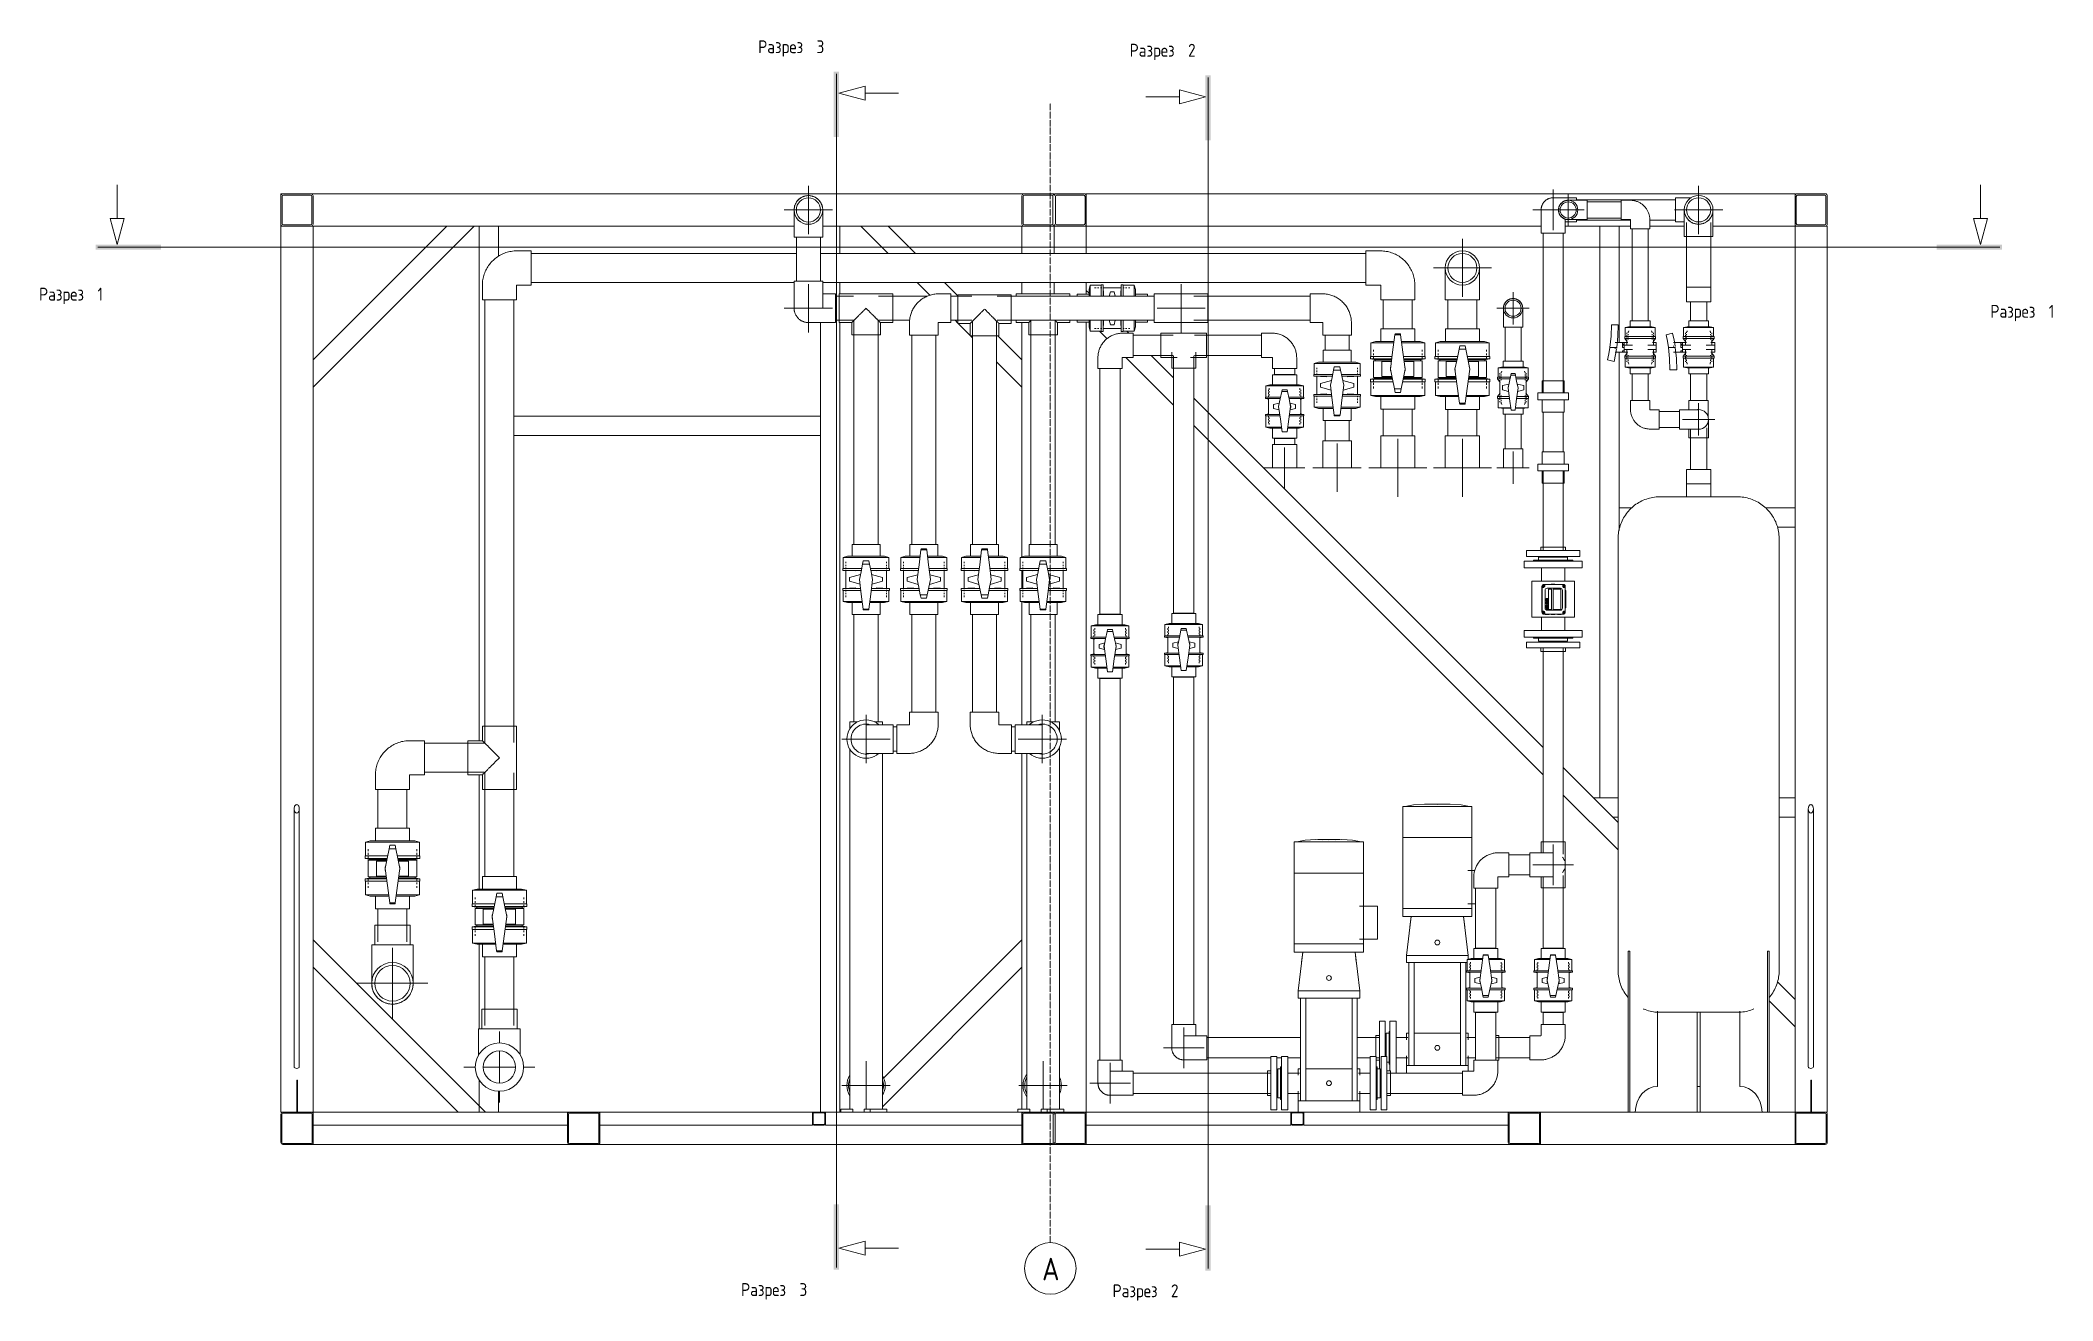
# Model space of a CAD drawing. Header units: millimetres. Extents: x -3135 to 3112, y -485 to 3427.
import ezdxf

# ---------------------------------------------------------------- set-up
doc = ezdxf.new("R2010")
doc.units = ezdxf.units.MM
doc.linetypes.add('ADSK_Линия сетки', pattern=[25, 20, -2.5, 0, -2.5])
for name, color, linetype, lineweight in [('A-_ANOTSYBL_E', 7, 'Continuous', 9), ('A-_FLORLEVL_E', 7, 'Continuous', 9), ('A_--------_E-', 8, 'Continuous', 9), ('M-_EQPT----_E', 7, 'Continuous', 9), ('M-_WATR----_E', 5, 'Continuous', 9), ('S-_ANOTGRID_E', 7, 'Continuous', 9), ('S-_STRL----_A', 7, 'Continuous', 9)]:
    doc.layers.add(name, color=color, linetype=linetype, lineweight=lineweight)
doc.styles.add('GOST Common', font='GOST_Common.ttf', dxfattribs={"width": 0.9, "height": 70})
doc.styles.add('GOST Common_1', font='GOST_Common.ttf', dxfattribs={"width": 0.9, "height": 40})

msp = doc.modelspace()

# ---------------------------------------------------------------- texts
at = {"layer": 'A-_ANOTSYBL_E', "char_height": 40, "attachment_point": 1, "style": 'GOST Common_1'}
for s, insert, width in [('Разрез', (-906.9, 3426.5), 193.367), (' 3', (-747.4, 3426.5), 46.177), ('Разрез', (246.2, 3415.6), 193.367), (' 2', (405.8, 3415.6), 47.62), ('Разрез', (-3139.2, 2658.6), 193.367), (' 1', (-2979.6, 2658.6), 37.519), ('Разрез', (2918.1, 2605.5), 193.367), (' 1', (3077.7, 2605.5), 37.519), ('Разрез', (-960, -430.4), 193.367), (' 3', (-800.4, -430.4), 46.177), ('Разрез', (193.2, -434.2), 193.367), (' 2', (352.7, -434.2), 47.62)]:
    msp.add_mtext(s, dxfattribs=dict(at, insert=insert, width=width))
at = {"layer": 'S-_ANOTGRID_E', "insert": (-25.5, -351.6), "char_height": 70, "width": 69.266, "attachment_point": 1, "style": 'GOST Common'}
msp.add_mtext('\\fGOST Common|b0|i0|c204|p34|;\\W.9;А', dxfattribs=at)

# ---------------------------------------------------------------- blocks, each defined once
blk = doc.blocks.new('HY-H H2162_4T - HY-H H2162_4T-508128-Разрез 4')
at = {"layer": 'M-_EQPT----_E', "color": 66, "lineweight": 20}
for p, q in [((1975.1, 2050), (1975.1, 2010)), ((2050.1, 2050), (1975.1, 2050)), ((2050.1, 2010), (2050.1, 2050))]:
    blk.add_line(p, q, dxfattribs=at)
blk = doc.blocks.new('ВертикальныйМногоступенчатыйЦентробежныйНасос_CDM15-CDM20_CNP - CDM15-4FSWPC-698583-Разрез 4')
at = {"layer": 'M-_EQPT----_E', "color": 66, "lineweight": 20}
for p, q in [((1094, 1048.7), (1094, 952.3)), ((1309, 1048.7), (1094, 1048.7)), ((1309, 952.3), (1309, 1048.7)), ((1094, 952.3), (1094, 732.1)), ((1309, 952.3), (1094, 952.3)), ((1309, 952.3), (1094, 952.3)), ((1309, 732.1), (1309, 952.3)), ((1296, 849.7), (1317.5, 849.7)), ((1094, 732.1), (1094, 707)), ((1309, 732.1), (1094, 732.1)), ((1094, 732.1), (1309, 732.1)), ((1094, 707), (1309, 707)), ((1120.5, 707), (1105.5, 586.3)), ((1116.6, 675.6), (1120.5, 707)), ((1297.5, 586.3), (1282.5, 707)), ((1282.5, 707), (1286.4, 675.6)), ((1320.4, 747), (1296, 747)), ((1309, 707), (1309, 732.1)), ((1105.5, 586.3), (1105.5, 564.3)), ((1106.7, 586.3), (1105.5, 586.3)), ((1105.5, 564.3), (1125.5, 564.3)), ((1107, 586.3), (1107.4, 586.3)), ((1117.1, 586.3), (1107.3, 586.3)), ((1113.5, 564.3), (1113.5, 245)), ((1117, 586.3), (1118.7, 586.3)), ((1125.5, 586.3), (1118.7, 586.3)), ((1125.5, 586.3), (1277.5, 586.3)), ((1277.5, 586.3), (1125.5, 586.3)), ((1277.5, 564.3), (1125.5, 564.3)), ((1129.5, 245), (1129.5, 564.3)), ((1273.5, 564.3), (1273.5, 245)), ((1284.4, 586.3), (1277.5, 586.3)), ((1277.5, 564.3), (1293.7, 564.3)), ((1284.3, 586.3), (1286, 586.3)), ((1295.7, 586.3), (1285.9, 586.3)), ((1289.5, 245), (1289.5, 564.3)), ((1295.6, 586.3), (1296, 586.3)), ((1297.5, 586.3), (1296.3, 586.3)), ((1297.5, 574.6), (1297.5, 586.3)), ((1073.5, 382.5), (1054.5, 382.5)), ((1054.5, 382.5), (1054.5, 300)), ((1073.5, 300), (1073.5, 382.5)), ((1054.5, 351), (1051.5, 351)), ((1051.5, 351), (1051.5, 300)), ((1110.2, 331.5), (1073.5, 331.5)), ((1105.5, 345), (1105.5, 325)), ((1112.7, 345), (1105.5, 345)), ((1274, 345), (1129, 345)), ((1297.5, 345), (1290.3, 345)), ((1320.4, 331.5), (1292.8, 331.5)), ((1297.5, 325), (1297.5, 345)), ((1051.5, 300), (1051.5, 249)), ((1054.5, 300), (1054.5, 227.8)), ((1073.5, 221.2), (1073.5, 300)), ((1073.5, 268.5), (1110.2, 268.5)), ((1105.5, 275), (1105.5, 245)), ((1292.8, 268.5), (1320.4, 268.5)), ((1297.5, 245), (1297.5, 275)), ((1051.5, 249), (1054.5, 249)), ((1105.5, 245), (1105.5, 221.5)), ((1125.5, 245), (1105.5, 245)), ((1125.5, 245), (1277.5, 245)), ((1297.5, 245), (1277.5, 245)), ((1297.5, 227.5), (1297.5, 245))]:
    blk.add_line(p, q, dxfattribs=at)
at = {"layer": 'M-_EQPT----_E', "color": 66, "lineweight": 20, "flags": 128}
for points in [[(1101.6, 1048.7), (1127.9, 1054), (1161.2, 1056), (1181.5, 1055.5)], [(1201.5, 1055), (1161.2, 1056), (1127.9, 1054), (1101.6, 1048.7)], [(1167.4, 1056.1), (1167.4, 1056.1), (1167.5, 1056.1), (1167.7, 1056.1), (1168, 1056.1), (1168.3, 1056.1), (1168.7, 1056.1), (1169.2, 1056.1), (1169.7, 1056.1), (1170.4, 1056.1), (1171, 1056.1), (1171.8, 1056.1), (1172.6, 1056.1), (1173.5, 1056.1), (1174.4, 1056.1), (1175.4, 1056.1), (1176.5, 1056.1), (1177.6, 1056.1), (1178.8, 1056.1), (1180, 1056.1), (1181.3, 1056.1), (1182.6, 1056.1), (1183.9, 1056.1), (1185.3, 1056.1), (1186.7, 1056.1), (1188.2, 1056.1), (1189.7, 1056.1), (1191.2, 1056.1), (1192.7, 1056.1), (1194.2, 1056.1), (1195.8, 1056.1), (1197.4, 1056.1), (1203, 1056.1), (1204.6, 1056.1), (1206.2, 1056.1), (1207.8, 1056.1), (1209.3, 1056.1), (1210.9, 1056.1), (1212.4, 1056.1), (1213.9, 1056.1), (1215.4, 1056.1), (1216.8, 1056.1), (1218.2, 1056.1), (1219.6, 1056.1), (1220.9, 1056.1), (1222.2, 1056.1), (1223.5, 1056.1), (1224.7, 1056.1), (1225.8, 1056.1), (1226.9, 1056.1), (1227.9, 1056.1), (1228.9, 1056.1), (1229.8, 1056.1), (1230.7, 1056.1), (1231.5, 1056.1), (1232.2, 1056.1), (1232.9, 1056.1), (1233.5, 1056.1), (1234, 1056.1), (1234.5, 1056.1), (1234.8, 1056.1), (1235.1, 1056.1), (1235.4, 1056.1), (1235.5, 1056.1), (1235.6, 1056.1), (1235.6, 1056.1)], [(1235.6, 1056.1), (1235.6, 1056.1), (1235.5, 1056.1), (1235.3, 1056.1), (1235, 1056.1), (1234.7, 1056.1), (1234.3, 1056.1), (1233.8, 1056.1), (1233.3, 1056.1), (1232.6, 1056.1), (1232, 1056.1), (1231.2, 1056.1), (1230.4, 1056.1), (1229.5, 1056.1), (1228.6, 1056.1), (1227.6, 1056.1), (1226.5, 1056.1), (1225.4, 1056.1), (1224.2, 1056.1), (1223, 1056.1), (1221.8, 1056.1), (1220.4, 1056.1), (1219.1, 1056.1), (1217.7, 1056.1), (1216.3, 1056.1), (1214.8, 1056.1), (1213.4, 1056.1), (1211.8, 1056.1), (1210.3, 1056.1), (1208.8, 1056.1), (1207.2, 1056.1), (1205.6, 1056.1), (1200, 1056.1), (1198.4, 1056.1), (1196.8, 1056.1), (1195.2, 1056.1), (1193.7, 1056.1), (1192.1, 1056.1), (1190.6, 1056.1), (1189.1, 1056.1), (1187.6, 1056.1), (1186.2, 1056.1), (1184.8, 1056.1), (1183.4, 1056.1), (1182.1, 1056.1), (1180.8, 1056.1), (1179.5, 1056.1), (1178.3, 1056.1), (1177.2, 1056.1), (1176.1, 1056.1), (1175.1, 1056.1), (1174.1, 1056.1), (1173.2, 1056.1), (1172.3, 1056.1), (1171.5, 1056.1), (1170.8, 1056.1), (1170.1, 1056.1), (1169.5, 1056.1), (1169, 1056.1), (1168.6, 1056.1), (1168.2, 1056.1), (1167.9, 1056.1), (1167.6, 1056.1), (1167.5, 1056.1), (1167.4, 1056.1), (1167.4, 1056.1)], [(1301.4, 1048.7), (1275.1, 1054), (1241.8, 1056), (1201.5, 1055)], [(1221.7, 1055.5), (1241.8, 1056), (1275.1, 1054), (1301.4, 1048.7)]]:
    blk.add_lwpolyline(points, dxfattribs=at)
at = {"layer": 'M-_EQPT----_E', "color": 66, "lineweight": 20}
for centre, start, end in [((1201.5, 626.6), 0, 180), ((1201.5, 626.6), 180, 0), ((1201.5, 300), 0, 180), ((1201.5, 300), 180, 360)]:
    blk.add_arc(centre, 7.5, start, end, dxfattribs=at)
for points, knots in [([(1194.6, 303), (1194.6, 302.8), (1194.5, 302.6), (1194.4, 302.4), (1194.4, 302.3)], [0.87027127, 0.87027127, 0.87027127, 0.87027127, 0.88888889, 0.90013173, 0.90013173, 0.90013173, 0.90013173]), ([(1194.4, 297.7), (1194.4, 297.6), (1194.5, 297.4), (1194.6, 297.2), (1194.6, 297)], [0.09986827, 0.09986827, 0.09986827, 0.09986827, 0.11111111, 0.12972873, 0.12972873, 0.12972873, 0.12972873]), ([(1200.6, 307.4), (1200.5, 307.4), (1200.3, 307.4), (1200, 307.4), (1199.9, 307.3)], [0.53692435, 0.53692435, 0.53692435, 0.53692435, 0.55555556, 0.56679412, 0.56679412, 0.56679412, 0.56679412]), ([(1199.9, 292.7), (1200, 292.6), (1200.3, 292.6), (1200.5, 292.6), (1200.6, 292.6)], [0.43320588, 0.43320588, 0.43320588, 0.43320588, 0.44444444, 0.46307565, 0.46307565, 0.46307565, 0.46307565]), ([(1203.1, 307.3), (1203, 307.4), (1202.8, 307.4), (1202.5, 307.4), (1202.4, 307.4)], [0.43322537, 0.43322537, 0.43322537, 0.43322537, 0.44444444, 0.46308438, 0.46308438, 0.46308438, 0.46308438]), ([(1202.4, 292.6), (1202.5, 292.6), (1202.8, 292.6), (1203, 292.6), (1203.1, 292.7)], [0.53691562, 0.53691562, 0.53691562, 0.53691562, 0.55555556, 0.56677463, 0.56677463, 0.56677463, 0.56677463]), ([(1208.6, 302.3), (1208.6, 302.4), (1208.5, 302.6), (1208.4, 302.8), (1208.4, 303)], [0.09987188, 0.09987188, 0.09987188, 0.09987188, 0.11111111, 0.12977842, 0.12977842, 0.12977842, 0.12977842]), ([(1208.4, 297), (1208.4, 297.2), (1208.5, 297.4), (1208.6, 297.6), (1208.6, 297.7)], [0.87022158, 0.87022158, 0.87022158, 0.87022158, 0.88888889, 0.90012812, 0.90012812, 0.90012812, 0.90012812])]:
    blk.add_open_spline(points, degree=3, knots=knots, dxfattribs=at)
for points in [[(1195.8, 304.8), (1195.7, 304.7), (1195.6, 304.6), (1195.5, 304.5)], [(1195.5, 295.5), (1195.6, 295.4), (1195.7, 295.3), (1195.8, 295.2)], [(1207.5, 304.5), (1207.4, 304.6), (1207.3, 304.7), (1207.3, 304.8)], [(1207.3, 295.2), (1207.3, 295.3), (1207.4, 295.4), (1207.5, 295.5)]]:
    blk.add_open_spline(points, degree=3, dxfattribs=at)
blk = doc.blocks.new('ВертикальныйМногоступенчатыйЦентробежныйНасос_CDM15-CDM20_CNP - CDM15-4FSWPC-V1-Разрез 4')
at = {"layer": 'M-_EQPT----_E', "color": 66, "lineweight": 20}
for p, q in [((757.5, 938.7), (757.5, 842.3)), ((972.5, 938.7), (757.5, 938.7)), ((972.5, 842.3), (972.5, 938.7)), ((757.5, 842.3), (757.5, 622.1)), ((972.5, 842.3), (757.5, 842.3)), ((972.5, 842.3), (757.5, 842.3)), ((972.5, 622.1), (972.5, 842.3)), ((959.5, 739.7), (1016, 739.7)), ((1016, 637), (1016, 739.7)), ((1016, 637), (959.5, 637)), ((757.5, 622.1), (757.5, 597)), ((972.5, 622.1), (757.5, 622.1)), ((757.5, 622.1), (972.5, 622.1)), ((757.5, 597), (972.5, 597)), ((784, 597), (769, 476.3)), ((780, 565.6), (784, 597)), ((961, 476.3), (946, 597)), ((946, 597), (949.9, 565.6)), ((972.5, 597), (972.5, 622.1)), ((769, 476.3), (769, 454.3)), ((770.2, 476.3), (769, 476.3)), ((769, 454.3), (789, 454.3)), ((770.5, 476.3), (770.8, 476.3)), ((780.7, 476.3), (770.8, 476.3)), ((777, 454.3), (777, 135)), ((780.7, 476.3), (782.1, 476.3)), ((789, 476.3), (782.1, 476.3)), ((789, 476.3), (941, 476.3)), ((941, 476.3), (789, 476.3)), ((941, 454.3), (789, 454.3)), ((793, 135), (793, 454.3)), ((937, 454.3), (937, 135)), ((947.8, 476.3), (941, 476.3)), ((941, 454.3), (961, 454.3)), ((947.8, 476.3), (949.4, 476.3)), ((959.1, 476.3), (949.3, 476.3)), ((953, 135), (953, 454.3)), ((959.1, 476.3), (959.4, 476.3)), ((961, 476.3), (959.7, 476.3)), ((961, 454.3), (961, 476.3)), ((737, 272.5), (718, 272.5)), ((718, 272.5), (718, 190)), ((737, 190), (737, 272.5)), ((1012, 272.5), (993, 272.5)), ((993, 272.5), (993, 190)), ((1012, 190), (1012, 272.5)), ((718, 241), (715, 241)), ((715, 241), (715, 190)), ((715, 190), (715, 139)), ((718, 190), (718, 107.5)), ((773.6, 221.5), (737, 221.5)), ((737, 107.5), (737, 190)), ((769, 235), (769, 215)), ((776.2, 235), (769, 235)), ((937.5, 235), (792.4, 235)), ((961, 235), (953.7, 235)), ((993, 221.5), (956.3, 221.5)), ((961, 215), (961, 235)), ((993, 190), (993, 107.5)), ((1015, 241), (1012, 241)), ((1012, 107.5), (1012, 190)), ((1015, 190), (1015, 241)), ((1015, 139), (1015, 190)), ((715, 139), (718, 139)), ((737, 158.5), (773.6, 158.5)), ((769, 165), (769, 135)), ((769, 135), (769, 100)), ((789, 135), (769, 135)), ((789, 135), (941, 135)), ((961, 135), (941, 135)), ((956.3, 158.5), (993, 158.5)), ((961, 135), (961, 165)), ((961, 100), (961, 135)), ((1012, 139), (1015, 139)), ((718, 107.5), (737, 107.5)), ((782.8, 100), (789, 100)), ((941, 100), (789, 100)), ((941, 100), (961, 100)), ((993, 107.5), (1012, 107.5))]:
    blk.add_line(p, q, dxfattribs=at)
at = {"layer": 'M-_EQPT----_E', "color": 66, "lineweight": 20, "flags": 128}
for points in [[(765.1, 938.7), (791.3, 944), (824.6, 946), (844.9, 945.5)], [(865, 945), (824.6, 946), (791.3, 944), (765.1, 938.7)], [(830.8, 946.1), (830.9, 946.1), (831, 946.1), (831.2, 946.1), (831.4, 946.1), (831.8, 946.1), (832.2, 946.1), (832.6, 946.1), (833.2, 946.1), (833.8, 946.1), (834.5, 946.1), (835.3, 946.1), (836.1, 946.1), (836.9, 946.1), (837.9, 946.1), (838.9, 946.1), (840, 946.1), (841.1, 946.1), (842.2, 946.1), (843.4, 946.1), (844.7, 946.1), (846, 946.1), (847.4, 946.1), (848.7, 946.1), (850.2, 946.1), (851.6, 946.1), (853.1, 946.1), (854.6, 946.1), (856.1, 946.1), (857.7, 946.1), (859.3, 946.1), (860.8, 946.1), (866.5, 946.1), (868.1, 946.1), (869.7, 946.1), (871.2, 946.1), (872.8, 946.1), (874.3, 946.1), (875.9, 946.1), (877.4, 946.1), (878.8, 946.1), (880.3, 946.1), (881.7, 946.1), (883.1, 946.1), (884.4, 946.1), (885.7, 946.1), (886.9, 946.1), (888.1, 946.1), (889.3, 946.1), (890.4, 946.1), (891.4, 946.1), (892.4, 946.1), (893.3, 946.1), (894.2, 946.1), (894.9, 946.1), (895.7, 946.1), (896.3, 946.1), (896.9, 946.1), (897.5, 946.1), (897.9, 946.1), (898.3, 946.1), (898.6, 946.1), (898.8, 946.1), (899, 946.1), (899.1, 946.1), (899.1, 946.1)], [(899.1, 946.1), (899, 946.1), (898.9, 946.1), (898.7, 946.1), (898.5, 946.1), (898.1, 946.1), (897.7, 946.1), (897.3, 946.1), (896.7, 946.1), (896.1, 946.1), (895.4, 946.1), (894.7, 946.1), (893.8, 946.1), (893, 946.1), (892, 946.1), (891, 946.1), (890, 946.1), (888.8, 946.1), (887.7, 946.1), (886.5, 946.1), (885.2, 946.1), (883.9, 946.1), (882.5, 946.1), (881.2, 946.1), (879.7, 946.1), (878.3, 946.1), (876.8, 946.1), (875.3, 946.1), (873.8, 946.1), (872.2, 946.1), (870.6, 946.1), (869.1, 946.1), (863.4, 946.1), (861.8, 946.1), (860.3, 946.1), (858.7, 946.1), (857.1, 946.1), (855.6, 946.1), (854.1, 946.1), (852.6, 946.1), (851.1, 946.1), (849.6, 946.1), (848.2, 946.1), (846.9, 946.1), (845.5, 946.1), (844.2, 946.1), (843, 946.1), (841.8, 946.1), (840.6, 946.1), (839.6, 946.1), (838.5, 946.1), (837.5, 946.1), (836.6, 946.1), (835.8, 946.1), (835, 946.1), (834.2, 946.1), (833.6, 946.1), (833, 946.1), (832.5, 946.1), (832, 946.1), (831.6, 946.1), (831.3, 946.1), (831.1, 946.1), (830.9, 946.1), (830.8, 946.1), (830.8, 946.1)], [(964.9, 938.7), (938.6, 944), (905.3, 946), (865, 945)], [(884.9, 945.5), (905.3, 946), (938.6, 944), (964.9, 938.7)]]:
    blk.add_lwpolyline(points, dxfattribs=at)
at = {"layer": 'M-_EQPT----_E', "color": 66, "lineweight": 20}
for centre, start, end in [((865, 516.6), 0, 180), ((865, 516.6), 180, 360), ((865, 190), 0, 180), ((865, 190), 180, 360)]:
    blk.add_arc(centre, 7.5, start, end, dxfattribs=at)
for points, knots in [([(858.1, 193), (858, 192.8), (857.9, 192.6), (857.8, 192.4), (857.8, 192.3)], [0.87027127, 0.87027127, 0.87027127, 0.87027127, 0.88888889, 0.90013173, 0.90013173, 0.90013173, 0.90013173]), ([(857.8, 187.7), (857.8, 187.6), (857.9, 187.4), (858, 187.2), (858.1, 187)], [0.09986827, 0.09986827, 0.09986827, 0.09986827, 0.11111111, 0.12972873, 0.12972873, 0.12972873, 0.12972873]), ([(864.1, 197.4), (863.9, 197.4), (863.7, 197.4), (863.5, 197.4), (863.4, 197.3)], [0.53692435, 0.53692435, 0.53692435, 0.53692435, 0.55555556, 0.56679412, 0.56679412, 0.56679412, 0.56679412]), ([(866.5, 197.3), (866.4, 197.4), (866.2, 197.4), (866, 197.4), (865.8, 197.4)], [0.43322537, 0.43322537, 0.43322537, 0.43322537, 0.44444444, 0.46308438, 0.46308438, 0.46308438, 0.46308438]), ([(872.1, 192.3), (872.1, 192.4), (872, 192.6), (871.9, 192.8), (871.8, 193)], [0.09987188, 0.09987188, 0.09987188, 0.09987188, 0.11111111, 0.12977842, 0.12977842, 0.12977842, 0.12977842]), ([(871.8, 187), (871.9, 187.2), (872, 187.4), (872.1, 187.6), (872.1, 187.7)], [0.87022158, 0.87022158, 0.87022158, 0.87022158, 0.88888889, 0.90012812, 0.90012812, 0.90012812, 0.90012812]), ([(863.4, 182.7), (863.5, 182.6), (863.7, 182.6), (863.9, 182.6), (864.1, 182.6)], [0.43320588, 0.43320588, 0.43320588, 0.43320588, 0.44444444, 0.46307565, 0.46307565, 0.46307565, 0.46307565]), ([(865.8, 182.6), (866, 182.6), (866.2, 182.6), (866.4, 182.6), (866.5, 182.7)], [0.53691562, 0.53691562, 0.53691562, 0.53691562, 0.55555556, 0.56677463, 0.56677463, 0.56677463, 0.56677463])]:
    blk.add_open_spline(points, degree=3, knots=knots, dxfattribs=at)
for points in [[(859.2, 194.8), (859.1, 194.7), (859, 194.6), (858.9, 194.5)], [(871, 194.5), (870.9, 194.6), (870.8, 194.7), (870.7, 194.8)], [(858.9, 185.5), (859, 185.4), (859.1, 185.3), (859.2, 185.2)], [(870.7, 185.2), (870.8, 185.3), (870.9, 185.4), (871, 185.5)]]:
    blk.add_open_spline(points, degree=3, dxfattribs=at)
blk = doc.blocks.new('PNS-0100 MAIN FRAME - ASY PNS-0100 MAIN FRAME_iam-651195-Разрез 4')
at = {"layer": 'A_--------_E-'}
for p, q in [((-2382.2, 2950), (-2388.2, 2950)), ((-2388.2, 2950), (-2388.2, 2944.2)), ((-82.2, 2950), (-2294.2, 2950)), ((11.8, 2950), (5.8, 2950)), ((11.8, 2950), (11.8, 2944.2)), ((2311.8, 2950), (111.8, 2950)), ((111.8, 2944.2), (111.8, 2950)), ((2311.8, 2944.2), (2311.8, 2950)), ((-2388.2, 2855.8), (-2388.2, 2850)), ((-2388.2, 2850), (-2382.2, 2850)), ((-2388.2, 2850), (-2388.2, 100)), ((-2388.2, 2850), (-2382.4, 2850)), ((-2294.2, 2850), (-795.2, 2850)), ((-2294, 2850), (-2288.2, 2850)), ((-2288.2, 100), (-2288.2, 2850)), ((-1873.1, 2850), (-2288.2, 2434.9)), ((-2288.2, 2350), (-1788.2, 2850)), ((-1773.2, 2850), (-1773.2, 1253)), ((-1713.2, 2756.1), (-1713.2, 2850)), ((-706.2, 2850), (-82.2, 2850)), ((-653.2, 2765), (-653.2, 2850)), ((-588.2, 2850), (-503.2, 2765)), ((-418.3, 2765), (-503.3, 2850)), ((-88.2, 2850), (-88.2, 2765)), ((-82.4, 2850), (-88.2, 2850)), ((5.8, 2850), (11.8, 2850)), ((11.8, 2850), (6, 2850)), ((11.8, 2855.8), (11.8, 2850)), ((11.8, 2765), (11.8, 2850)), ((11.8, 2850), (11.8, 2765)), ((11.8, 2850), (17.6, 2850)), ((106, 2850), (111.8, 2850)), ((111.8, 2850), (111.8, 2855.8)), ((111.8, 2850), (1523.5, 2850)), ((111.8, 2765), (111.8, 2850)), ((1598.5, 2850), (1801.1, 2850)), ((1705.7, 2850), (1705.7, 1076.1)), ((1765.7, 2488.6), (1765.7, 2850)), ((1861.1, 2850), (1968.1, 2850)), ((2057.1, 2850), (2311.8, 2850)), ((2311.8, 2850), (2311.8, 2855.8)), ((2311.8, 2850), (2311.8, 100)), ((2311.8, 2850), (2317.6, 2850)), ((2406, 2850), (2411.8, 2850)), ((2411.8, 100), (2411.8, 2850)), ((-653.2, 2639.5), (-653.2, 2675)), ((-413.2, 2675), (-373.6, 2635.4)), ((-287, 2633.7), (-328.3, 2675)), ((-88.2, 2675), (-88.2, 2639.5)), ((11.8, 2639.5), (11.8, 2675)), ((11.8, 2675), (11.8, 2639.5)), ((111.8, 2638.5), (111.8, 2675)), ((120.5, 2641.3), (111.8, 2650)), ((-713.2, 2550.5), (-713.2, 100)), ((-653.2, 100), (-653.2, 2550.5)), ((-295.7, 2557.5), (-287, 2548.8)), ((-286.2, 2548), (-248.5, 2510.3)), ((-247.7, 2509.5), (-241.5, 2503.3)), ((-88.2, 2434.9), (-162.8, 2509.5)), ((-88.2, 2550.5), (-88.2, 1822.9)), ((111.8, 100), (111.8, 2551.5)), ((153.1, 2523.8), (176.5, 2500.5)), ((244.3, 2517.5), (237.9, 2523.8)), ((234.4, 2442.5), (382.9, 2294.1)), ((382.9, 2378.9), (313.3, 2448.5)), ((1765.7, 1905.5), (1765.7, 2458.3)), ((-166.5, 2428.3), (-88.2, 2350)), ((1529.5, 1232.3), (445.9, 2315.9)), ((-713.2, 2260), (-1664.9, 2260)), ((-713.2, 2260), (-713.2, 2254)), ((-713.2, 2206), (-713.2, 2254)), ((-1664.9, 2200), (-713.2, 2200)), ((-713.2, 2206), (-713.2, 2200)), ((445.9, 2231.1), (1529.5, 1147.4)), ((1805.4, 1976.1), (1765.7, 1976.1)), ((1765.7, 1970.1), (1765.7, 1976.1)), ((1765.7, 1970.1), (1765.7, 1922.1)), ((2311.8, 1976.1), (2219.9, 1976.1)), ((1765.7, 1916.1), (1765.7, 1922.1)), ((1765.7, 1916.1), (1768.2, 1916.1)), ((2257, 1916.1), (2311.8, 1916.1)), ((-88.2, 1781), (-88.2, 1725.6)), ((-88.2, 1683.6), (-88.2, 1302.5)), ((-88.2, 1213.5), (-88.2, 110)), ((-1773.2, 1147), (-1773.2, 792.5)), ((1762.6, 999.2), (1592.5, 1169.3)), ((1592.5, 1084.4), (1762.6, 914.4)), ((1762.6, 1076.1), (1685.7, 1076.1)), ((1691.7, 1070.1), (1739.7, 1022.1)), ((1711.7, 1076.1), (1705.7, 1076.1)), ((1711.7, 1076.1), (1759.7, 1076.1)), ((1762.7, 1076.1), (1759.7, 1076.1)), ((2311.8, 1076.1), (2262.6, 1076.1)), ((-2347.2, 1041.5), (-2347.2, 240.9)), ((-2331.2, 240.9), (-2331.2, 1041.5)), ((1745.7, 1016.1), (1762.6, 1016.1)), ((2262.6, 1016.1), (2311.8, 1016.1)), ((2352.8, 1041.5), (2352.8, 240.9)), ((2368.8, 240.9), (2368.8, 1041.5)), ((-1753.3, 100), (-2288.2, 634.9)), ((-88.2, 634.9), (-517.5, 205.6)), ((-1773.2, 621.2), (-1773.2, 359)), ((-2288.2, 550), (-1838.2, 100)), ((-521.1, 117.1), (-88.2, 550)), ((2311.8, 450), (2257, 504.8)), ((2231.6, 445.4), (2311.8, 365.1)), ((-2339.2, 200), (-2337.2, 200)), ((-2339.2, 200), (-2339.2, 100)), ((-2337.2, 100), (-2337.2, 200)), ((-1773.2, 200.4), (-1773.2, 100)), ((2360.8, 200), (2362.8, 200)), ((2360.8, 200), (2360.8, 100)), ((2362.8, 100), (2362.8, 200)), ((-1713.2, 100), (-1713.2, 165.4)), ((-2388.2, 100), (-2382.4, 100)), ((-2294, 100), (-2288.2, 100)), ((-1498.2, 100), (-2288.2, 100)), ((-2288.2, 100), (-2288.2, 96)), ((-2288.2, 94), (-2288.2, 96)), ((-1492.2, 100), (-1498.2, 100)), ((-1498.2, 100), (-1498.2, 96)), ((-1498.2, 94), (-1498.2, 96)), ((-1398.2, 100), (-1404.2, 100)), ((-738.2, 100), (-1398.2, 100)), ((-1398.2, 100), (-1398.2, 96)), ((-1398.2, 94), (-1398.2, 96)), ((-734.2, 100), (-738.2, 100)), ((-738.2, 100), (-738.2, 96)), ((-738.2, 64), (-738.2, 60)), ((-698.2, 100), (-702.2, 100)), ((-88.2, 100), (-698.2, 100)), ((-698.2, 96), (-698.2, 100)), ((-698.2, 60), (-698.2, 64)), ((-88.2, 96), (-88.2, 100)), ((-88.2, 96), (-88.2, 94)), ((106, 100), (111.8, 100)), ((746.8, 100), (111.8, 100)), ((111.8, 96), (111.8, 100)), ((111.8, 96), (111.8, 94)), ((750.8, 100), (746.8, 100)), ((746.8, 96), (746.8, 100)), ((746.8, 60), (746.8, 64)), ((786.8, 100), (786.8, 96)), ((786.8, 64), (786.8, 60)), ((1421.8, 100), (961, 100)), ((1427.8, 100), (1421.8, 100)), ((1421.8, 100), (1421.8, 96)), ((1421.8, 94), (1421.8, 96)), ((1521.8, 100), (1515.8, 100)), ((2311.8, 100), (1521.8, 100)), ((1521.8, 94), (1521.8, 100)), ((2311.8, 94), (2311.8, 100)), ((2311.8, 100), (2317.6, 100)), ((2406, 100), (2411.8, 100)), ((-2288.2, 60), (-1498.2, 60)), ((-2288.2, 6), (-2288.2, 0)), ((-1398.2, 60), (-738.2, 60)), ((-698.2, 60), (-88.2, 60)), ((-88.2, 6), (-88.2, 0)), ((111.8, 60), (746.8, 60)), ((111.8, 6), (111.8, 0)), ((786.8, 60), (1421.8, 60)), ((1521.8, 0), (1521.8, 6)), ((2311.8, 0), (2311.8, 6)), ((-2288.2, 0), (-1492.2, 0)), ((-1404.2, 0), (-88.2, 0)), ((111.8, 0), (1427.8, 0)), ((1515.8, 0), (1521.8, 0)), ((1521.8, 0), (2311.8, 0))]:
    blk.add_line(p, q, dxfattribs=at)
at = {"layer": 'A_--------_E-', "flags": 128}
for points in [[(1685.7, 1076.1), (1687.4, 1074.4), (1691.7, 1070.1)], [(1739.7, 1022.1), (1743.9, 1017.9), (1745.7, 1016.1)]]:
    blk.add_lwpolyline(points, dxfattribs=at)
at = {"layer": 'A_--------_E-'}
for centre, major_axis, start_param, end_param in [((-2339.2, 240.9), (8, 0), 3.141593, 4.712389), ((-2339.2, 240.9), (-8, 0), 1.570796, 3.141593), ((2360.8, 240.9), (8, 0), 3.141593, 4.712389), ((2360.8, 240.9), (-8, 0), 1.570796, 3.141593)]:
    blk.add_ellipse(centre, major_axis=major_axis, ratio=0.610328, start_param=start_param, end_param=end_param, dxfattribs=at)
at = {"layer": 'S-_STRL----_A'}
for p, q in [((-2388.2, 2944), (-2388.2, 2856)), ((-2384.2, 2858), (-2384.2, 2942)), ((-2294.2, 2950), (-2382.2, 2950)), ((-2380.2, 2946), (-2296.2, 2946)), ((-2292.2, 2942), (-2292.2, 2858)), ((-2288.2, 2856), (-2288.2, 2944)), ((-88.2, 2944), (-88.2, 2856)), ((-84.2, 2858), (-84.2, 2942)), ((5.8, 2950), (-82.2, 2950)), ((-80.2, 2946), (3.8, 2946)), ((7.8, 2942), (7.8, 2858)), ((15.8, 2858), (15.8, 2942)), ((105.8, 2950), (17.8, 2950)), ((19.8, 2946), (103.8, 2946)), ((107.8, 2942), (107.8, 2858)), ((111.8, 2856), (111.8, 2944)), ((2311.8, 2944), (2311.8, 2856)), ((2315.8, 2858), (2315.8, 2942)), ((2405.8, 2950), (2317.8, 2950)), ((2319.8, 2946), (2403.8, 2946)), ((2407.8, 2942), (2407.8, 2858)), ((2411.8, 2856), (2411.8, 2944)), ((-2382.2, 2850), (-2294.2, 2850)), ((-2296.2, 2854), (-2380.2, 2854)), ((-82.2, 2850), (5.8, 2850)), ((3.8, 2854), (-80.2, 2854)), ((17.8, 2850), (105.8, 2850)), ((103.8, 2854), (19.8, 2854)), ((2317.8, 2850), (2405.8, 2850)), ((2403.8, 2854), (2319.8, 2854)), ((-2388.2, 94), (-2388.2, 6)), ((-2385.2, 6), (-2385.2, 94)), ((-2294.2, 100), (-2382.2, 100)), ((-2382.2, 97), (-2294.2, 97)), ((-2291.2, 94), (-2291.2, 6)), ((-2288.2, 6), (-2288.2, 94)), ((-1498.2, 94), (-1498.2, 6)), ((-1495.2, 6), (-1495.2, 94)), ((-1404.2, 100), (-1492.2, 100)), ((-1492.2, 97), (-1404.2, 97)), ((-1401.2, 94), (-1401.2, 6)), ((-1398.2, 6), (-1398.2, 94)), ((-738.2, 96), (-738.2, 64)), ((-736.2, 64), (-736.2, 96)), ((-702.2, 100), (-734.2, 100)), ((-734.2, 98), (-702.2, 98)), ((-700.2, 96), (-700.2, 64)), ((-698.2, 64), (-698.2, 96)), ((-88.2, 94), (-88.2, 6)), ((-85.2, 6), (-85.2, 94)), ((5.8, 100), (-82.2, 100)), ((-82.2, 97), (5.8, 97)), ((8.8, 94), (8.8, 6)), ((14.8, 6), (14.8, 94)), ((105.8, 100), (17.8, 100)), ((17.8, 97), (105.8, 97)), ((108.8, 94), (108.8, 6)), ((111.8, 6), (111.8, 94)), ((746.8, 96), (746.8, 64)), ((748.8, 64), (748.8, 96)), ((782.8, 100), (750.8, 100)), ((750.8, 98), (782.8, 98)), ((784.8, 96), (784.8, 64)), ((786.8, 64), (786.8, 96)), ((1421.8, 94), (1421.8, 6)), ((1424.8, 6), (1424.8, 94)), ((1515.8, 100), (1427.8, 100)), ((1427.8, 97), (1515.8, 97)), ((1518.8, 94), (1518.8, 6)), ((1521.8, 6), (1521.8, 94)), ((2311.8, 94), (2311.8, 6)), ((2314.8, 6), (2314.8, 94)), ((2405.8, 100), (2317.8, 100)), ((2317.8, 97), (2405.8, 97)), ((2408.8, 94), (2408.8, 6)), ((2411.8, 6), (2411.8, 94)), ((-2294.2, 3), (-2382.2, 3)), ((-1404.2, 3), (-1492.2, 3)), ((-702.2, 62), (-734.2, 62)), ((-734.2, 60), (-702.2, 60)), ((5.8, 3), (-82.2, 3)), ((105.8, 3), (17.8, 3)), ((17.8, 0), (105.8, 0)), ((782.8, 62), (750.8, 62)), ((750.8, 60), (782.8, 60)), ((1515.8, 3), (1427.8, 3)), ((1427.8, 0), (1515.8, 0)), ((2405.8, 3), (2317.8, 3)), ((2317.8, 0), (2405.8, 0)), ((-2382.2, 0), (-2294.2, 0)), ((-1492.2, 0), (-1404.2, 0)), ((-82.2, 0), (5.8, 0))]:
    blk.add_line(p, q, dxfattribs=at)
at = {"layer": 'S-_STRL----_A', "flags": 128}
for points in [[(-2339.2, 1054.7), (-2340.7, 1054.4), (-2342.1, 1053.8), (-2343.4, 1052.7), (-2344.6, 1051.2), (-2345.6, 1049.4), (-2346.4, 1047.4), (-2346.9, 1045.1), (-2347.2, 1042.8), (-2347.2, 1040.3), (-2346.9, 1038), (-2346.4, 1035.7), (-2345.6, 1033.6), (-2344.6, 1031.9), (-2343.4, 1030.4), (-2342.1, 1029.3), (-2340.7, 1028.7), (-2339.2, 1028.4)], [(-2339.2, 1028.4), (-2337.7, 1028.7), (-2336.3, 1029.3), (-2335, 1030.4), (-2333.8, 1031.9), (-2332.8, 1033.6), (-2332, 1035.7), (-2331.5, 1038), (-2331.2, 1040.3), (-2331.2, 1042.8), (-2331.5, 1045.1), (-2332, 1047.4), (-2332.8, 1049.4), (-2333.8, 1051.2), (-2335, 1052.7), (-2336.3, 1053.8), (-2337.7, 1054.4), (-2339.2, 1054.7)], [(2360.8, 1054.7), (2359.3, 1054.4), (2357.9, 1053.8), (2356.6, 1052.7), (2355.4, 1051.2), (2354.4, 1049.4), (2353.6, 1047.4), (2353.1, 1045.1), (2352.8, 1042.8), (2352.8, 1040.3), (2353.1, 1038), (2353.6, 1035.7), (2354.4, 1033.6), (2355.4, 1031.9), (2356.6, 1030.4), (2357.9, 1029.3), (2359.3, 1028.7), (2360.8, 1028.4)], [(2360.8, 1028.4), (2362.3, 1028.7), (2363.7, 1029.3), (2365, 1030.4), (2366.2, 1031.9), (2367.2, 1033.6), (2368, 1035.7), (2368.5, 1038), (2368.8, 1040.3), (2368.8, 1042.8), (2368.5, 1045.1), (2368, 1047.4), (2367.2, 1049.4), (2366.2, 1051.2), (2365, 1052.7), (2363.7, 1053.8), (2362.3, 1054.4), (2360.8, 1054.7)]]:
    blk.add_lwpolyline(points, dxfattribs=at)
at = {"layer": 'S-_STRL----_A'}
for centre, radius, start, end in [((-2382.2, 2944), 6, 90, 180), ((-2380.2, 2942), 4, 90, 180), ((-2296.2, 2942), 4, 0, 90), ((-2294.2, 2944), 6, 0, 90), ((-82.2, 2944), 6, 90, 180), ((-80.2, 2942), 4, 90, 180), ((3.8, 2942), 4, 0, 90), ((5.8, 2944), 6, 0, 90), ((17.8, 2944), 6, 90, 180), ((19.8, 2942), 4, 90, 180), ((103.8, 2942), 4, 0, 90), ((105.8, 2944), 6, 0, 90), ((2317.8, 2944), 6, 90, 180), ((2319.8, 2942), 4, 90, 180), ((2403.8, 2942), 4, 0, 90), ((2405.8, 2944), 6, 0, 90), ((-2382.2, 2856), 6, 180, 270), ((-2380.2, 2858), 4, 180, 270), ((-2296.2, 2858), 4, 270, 0), ((-2294.2, 2856), 6, 270, 0), ((-82.2, 2856), 6, 180, 270), ((-80.2, 2858), 4, 180, 270), ((3.8, 2858), 4, 270, 0), ((5.8, 2856), 6, 270, 360), ((17.8, 2856), 6, 180, 270), ((19.8, 2858), 4, 180, 270), ((103.8, 2858), 4, 270, 0), ((105.8, 2856), 6, 270, 0), ((2317.8, 2856), 6, 180, 270), ((2319.8, 2858), 4, 180, 270), ((2403.8, 2858), 4, 270, 0), ((2405.8, 2856), 6, 270, 0), ((-2382.2, 94), 6, 90, 180), ((-2382.2, 94), 3, 90, 180), ((-2294.2, 94), 6, 360, 90), ((-2294.2, 94), 3, 0, 90), ((-1492.2, 94), 6, 90, 180), ((-1492.2, 94), 3, 90, 180), ((-1404.2, 94), 6, 360, 90), ((-1404.2, 94), 3, 360, 90), ((-734.2, 96), 4, 90, 180), ((-734.2, 64), 4, 180, 270), ((-734.2, 96), 2, 90, 180), ((-734.2, 64), 2, 180, 270), ((-702.2, 96), 4, 0, 90), ((-702.2, 96), 2, 0, 90), ((-702.2, 64), 2, 270, 0), ((-702.2, 64), 4, 270, 360), ((-82.2, 94), 6, 90, 180), ((-82.2, 94), 3, 90, 180), ((5.8, 94), 6, 360, 90), ((5.8, 94), 3, 0, 90), ((17.8, 94), 6, 90, 180), ((17.8, 94), 3, 90, 180), ((105.8, 94), 6, 360, 90), ((105.8, 94), 3, 0, 90), ((750.8, 96), 4, 90, 180), ((750.8, 64), 4, 180, 270), ((750.8, 96), 2, 90, 180), ((750.8, 64), 2, 180, 270), ((782.8, 96), 4, 360, 90), ((782.8, 96), 2, 0, 90), ((782.8, 64), 2, 270, 0), ((782.8, 64), 4, 270, 360), ((1427.8, 94), 6, 90, 180), ((1427.8, 94), 3, 90, 180), ((1515.8, 94), 6, 360, 90), ((1515.8, 94), 3, 360, 90), ((2317.8, 94), 6, 90, 180), ((2317.8, 94), 3, 90, 180), ((2405.8, 94), 6, 360, 90), ((2405.8, 94), 3, 0, 90), ((-2382.2, 6), 6, 180, 270), ((-2382.2, 6), 3, 180, 270), ((-2294.2, 6), 3, 270, 360), ((-2294.2, 6), 6, 270, 360), ((-1492.2, 6), 6, 180, 270), ((-1492.2, 6), 3, 180, 270), ((-1404.2, 6), 3, 270, 0), ((-1404.2, 6), 6, 270, 0), ((-82.2, 6), 6, 180, 270), ((-82.2, 6), 3, 180, 270), ((5.8, 6), 6, 270, 360), ((5.8, 6), 3, 270, 360), ((17.8, 6), 6, 180, 270), ((17.8, 6), 3, 180, 270), ((105.8, 6), 3, 270, 0), ((105.8, 6), 6, 270, 0), ((1427.8, 6), 6, 180, 270), ((1427.8, 6), 3, 180, 270), ((1515.8, 6), 3, 270, 0), ((1515.8, 6), 6, 270, 0), ((2317.8, 6), 6, 180, 270), ((2317.8, 6), 3, 180, 270), ((2405.8, 6), 3, 270, 360), ((2405.8, 6), 6, 270, 360)]:
    blk.add_arc(centre, radius, start, end, dxfattribs=at)
blk = doc.blocks.new('PNS-0100 MAIN FRAME - Standard-550811-Разрез 4')
blk.add_blockref('PNS-0100 MAIN FRAME - ASY PNS-0100 MAIN FRAME_iam-651195-Разрез 4', (0, 0))
blk = doc.blocks.new('UV-Cleaner ODV-15 - UV-Cleaner ODV-15_ipt-677162-Разрез 4')
at = {"layer": 'A_--------_E-', "color": 180, "lineweight": 20}
for p, q in [((-73.3, 1311), (-73.3, 1302.5)), ((-51.3, 1311), (-73.3, 1311)), ((28.3, 1311), (1.3, 1311)), ((28.3, 1283.5), (28.3, 1311)), ((-73.3, 1213.5), (-73.3, 110)), ((28.3, 110), (28.3, 1232.5)), ((-100.5, 110), (-63.5, 110)), ((-100.5, 100), (-100.5, 110)), ((-88.2, 100), (-82.2, 100)), ((-63.5, 100), (-63.5, 110)), ((-28, 110), (-28, 100)), ((-28, 110), (-9.5, 110)), ((-9.5, 100), (-9.5, 110)), ((-9.5, 110), (42.5, 110)), ((5.8, 100), (17.8, 100)), ((42.5, 100), (42.5, 110))]:
    blk.add_line(p, q, dxfattribs=at)
blk = doc.blocks.new('UV-Cleaner ODV-15 - Standard-553269-Разрез 4')
blk.add_blockref('UV-Cleaner ODV-15 - UV-Cleaner ODV-15_ipt-677162-Разрез 4', (0, 0))
blk = doc.blocks.new('COMER_industrial series - BVI10090-345131-Разрез 4')
at = {"layer": 'M-_WATR----_E', "color": 140, "lineweight": 20}
for p, q in [((-2111, 941.8), (-2125.5, 937.9)), ((-2125.5, 937.9), (-2125.5, 895.6)), ((-1958.5, 937.9), (-2125.5, 937.9)), ((-1973, 941.8), (-2111, 941.8)), ((-2094.8, 981.1), (-2094.8, 941.8)), ((-2094.8, 981.1), (-1989.2, 981.1)), ((-1989.2, 941.8), (-1989.2, 981.1)), ((-1958.5, 937.9), (-1973, 941.8)), ((-1958.5, 895.6), (-1958.5, 937.9)), ((-2127, 895.6), (-2127, 887.6)), ((-2056.9, 895.6), (-2127, 895.6)), ((-2127, 887.6), (-2115.5, 885.6)), ((-2058.6, 887.6), (-2127, 887.6)), ((-2117.2, 916), (-2117.2, 910.3)), ((-2117.2, 904.6), (-2117.2, 899)), ((-2117.2, 893.3), (-2117.2, 887.6)), ((-2117.2, 881.9), (-2117.2, 830.3)), ((-2117.2, 881.9), (-2059.8, 881.9)), ((-2115.5, 885.6), (-2059, 885.6)), ((-2112.1, 887.1), (-2112.1, 881.9)), ((-2060.2, 879.6), (-2092, 879.6)), ((-2092, 879.6), (-2092, 832.6)), ((-2052.4, 917.4), (-2050.1, 928.6)), ((-2052.4, 917.4), (-2031.5, 917.4)), ((-2033.8, 928.6), (-2050.1, 928.6)), ((-2033.8, 928.6), (-2031.5, 917.4)), ((-1957, 895.6), (-2027, 895.6)), ((-1957, 887.6), (-2025.4, 887.6)), ((-2024.9, 885.6), (-1968.5, 885.6)), ((-2024.2, 881.9), (-1966.7, 881.9)), ((-1992, 879.6), (-2023.8, 879.6)), ((-1992, 832.6), (-1992, 879.6)), ((-1971.8, 881.9), (-1971.8, 887.1)), ((-1968.5, 885.6), (-1957, 887.6)), ((-1966.7, 910.3), (-1966.7, 916)), ((-1966.7, 899), (-1966.7, 904.6)), ((-1966.7, 887.6), (-1966.7, 893.3)), ((-1966.7, 830.3), (-1966.7, 881.9)), ((-1957, 887.6), (-1957, 895.6)), ((-2115.5, 826.7), (-2127, 824.7)), ((-2115.5, 826.7), (-2127, 824.7)), ((-2127, 824.7), (-2127, 816.7)), ((-2127, 824.7), (-2060.8, 824.7)), ((-2127, 824.7), (-2127, 816.7)), ((-2127, 824.7), (-2060.8, 824.7)), ((-2127, 816.7), (-2059.7, 816.7)), ((-2127, 816.7), (-2059.7, 816.7)), ((-2125.5, 816.7), (-2125.5, 774.4)), ((-2125.5, 816.7), (-2125.5, 774.4)), ((-2061.6, 830.3), (-2117.2, 830.3)), ((-2117.2, 824.7), (-2117.2, 819)), ((-2117.2, 813.3), (-2117.2, 807.7)), ((-2061.1, 826.7), (-2115.5, 826.7)), ((-2061.1, 826.7), (-2115.5, 826.7)), ((-2112.1, 830.3), (-2112.1, 825.2)), ((-2092, 832.6), (-2061.8, 832.6)), ((-2024.3, 816.7), (-1957, 816.7)), ((-2024.3, 816.7), (-1957, 816.7)), ((-2023.2, 824.7), (-1957, 824.7)), ((-2023.2, 824.7), (-1957, 824.7)), ((-1968.5, 826.7), (-2022.9, 826.7)), ((-1968.5, 826.7), (-2022.9, 826.7)), ((-1966.7, 830.3), (-2022.4, 830.3)), ((-2022.2, 832.6), (-1992, 832.6)), ((-1971.8, 825.2), (-1971.8, 830.3)), ((-1957, 824.7), (-1968.5, 826.7)), ((-1957, 824.7), (-1968.5, 826.7)), ((-1966.7, 819), (-1966.7, 824.7)), ((-1966.7, 807.7), (-1966.7, 813.3)), ((-1958.5, 774.4), (-1958.5, 816.7)), ((-1958.5, 774.4), (-1958.5, 816.7)), ((-1957, 816.7), (-1957, 824.7)), ((-1957, 816.7), (-1957, 824.7)), ((-2125.5, 774.4), (-2111, 770.5)), ((-2125.5, 774.4), (-2053.9, 774.4)), ((-2125.5, 774.4), (-2111, 770.5)), ((-2125.5, 774.4), (-2053.9, 774.4)), ((-2117.2, 802), (-2117.2, 796.3)), ((-2111, 770.5), (-2053.4, 770.5)), ((-2111, 770.5), (-2053.4, 770.5)), ((-2094.8, 770.5), (-2094.8, 731.1)), ((-2050.1, 746.7), (-2050.6, 750.2)), ((-2033.3, 750.2), (-2050.6, 750.2)), ((-2033.3, 750.2), (-2033.8, 746.7)), ((-2030.6, 770.5), (-1973, 770.5)), ((-2030.6, 770.5), (-1973, 770.5)), ((-2030, 774.4), (-1958.5, 774.4)), ((-2030, 774.4), (-1958.5, 774.4)), ((-1989.2, 731.1), (-1989.2, 770.5)), ((-1973, 770.5), (-1958.5, 774.4)), ((-1973, 770.5), (-1958.5, 774.4)), ((-1966.7, 796.3), (-1966.7, 802)), ((-1989.2, 731.1), (-2094.8, 731.1)), ((-2050.1, 746.7), (-2033.8, 746.7))]:
    blk.add_line(p, q, dxfattribs=at)
at = {"layer": 'M-_WATR----_E', "color": 140, "lineweight": 20, "flags": 128}
for points in [[(-2065, 856.1), (-2058.6, 887.2), (-2052.4, 917.4)], [(-2031.5, 917.4), (-2025.3, 887.2), (-2019, 856.1)], [(-2050.6, 750.2), (-2057.8, 803.4), (-2065, 856.1)], [(-2019, 856.1), (-2026.1, 803.4), (-2033.3, 750.2)]]:
    blk.add_lwpolyline(points, dxfattribs=at)
at = {"layer": 'M-_WATR----_E', "color": 140, "lineweight": 20}
for start, end in [(159.37451, 195), (345, 20.62549)]:
    blk.add_arc((-2042, 856.1), 23, start, end, dxfattribs=at)
blk = doc.blocks.new('COMER_industrial series - BVI10090-V2-Разрез 4')
at = {"layer": 'M-_WATR----_E', "color": 140, "lineweight": 20}
for p, q in [((-1762.7, 831.9), (-1762.7, 792.5)), ((-1762.7, 831.9), (-1657.1, 831.9)), ((-1657.1, 792.5), (-1657.1, 831.9)), ((-1778.9, 792.5), (-1793.4, 788.6)), ((-1793.4, 788.6), (-1793.4, 746.3)), ((-1626.4, 788.6), (-1793.4, 788.6)), ((-1785.1, 766.7), (-1785.1, 761)), ((-1785.1, 755.3), (-1785.1, 749.7)), ((-1640.9, 792.5), (-1778.9, 792.5)), ((-1720.3, 768.1), (-1718, 779.4)), ((-1720.3, 768.1), (-1699.4, 768.1)), ((-1701.7, 779.4), (-1718, 779.4)), ((-1701.7, 779.4), (-1699.4, 768.1)), ((-1626.4, 788.6), (-1640.9, 792.5)), ((-1634.6, 761), (-1634.6, 766.7)), ((-1634.6, 749.7), (-1634.6, 755.3)), ((-1626.4, 746.3), (-1626.4, 788.6)), ((-1794.9, 746.3), (-1794.9, 738.3)), ((-1724.8, 746.3), (-1794.9, 746.3)), ((-1794.9, 738.3), (-1783.4, 736.3)), ((-1726.5, 738.3), (-1794.9, 738.3)), ((-1785.1, 744), (-1785.1, 738.3)), ((-1785.1, 732.7), (-1785.1, 681.1)), ((-1785.1, 732.7), (-1727.7, 732.7)), ((-1783.4, 736.3), (-1726.9, 736.3)), ((-1780, 737.8), (-1780, 732.7)), ((-1728.1, 730.4), (-1759.9, 730.4)), ((-1759.9, 730.4), (-1759.9, 683.4)), ((-1624.9, 746.3), (-1695, 746.3)), ((-1624.9, 738.3), (-1693.3, 738.3)), ((-1692.9, 736.3), (-1636.4, 736.3)), ((-1692.1, 732.7), (-1634.6, 732.7)), ((-1659.9, 730.4), (-1691.7, 730.4)), ((-1659.9, 683.4), (-1659.9, 730.4)), ((-1639.8, 732.7), (-1639.8, 737.8)), ((-1636.4, 736.3), (-1624.9, 738.3)), ((-1636.4, 736.3), (-1636.4, 736.3)), ((-1634.6, 738.3), (-1634.6, 744)), ((-1634.6, 681.1), (-1634.6, 732.7)), ((-1624.9, 738.3), (-1624.9, 746.3)), ((-1783.4, 677.4), (-1794.9, 675.4)), ((-1783.4, 677.4), (-1794.9, 675.4)), ((-1794.9, 675.4), (-1794.9, 667.4)), ((-1794.9, 675.4), (-1728.7, 675.4)), ((-1794.9, 675.4), (-1794.9, 667.4)), ((-1794.9, 675.4), (-1728.7, 675.4)), ((-1794.9, 667.4), (-1727.6, 667.4)), ((-1794.9, 667.4), (-1727.6, 667.4)), ((-1793.4, 667.4), (-1793.4, 625.1)), ((-1793.4, 667.4), (-1793.4, 625.1)), ((-1793.4, 625.1), (-1778.9, 621.2)), ((-1793.4, 625.1), (-1721.8, 625.1)), ((-1793.4, 625.1), (-1778.9, 621.2)), ((-1793.4, 625.1), (-1721.8, 625.1)), ((-1729.5, 681.1), (-1785.1, 681.1)), ((-1785.1, 675.4), (-1785.1, 669.7)), ((-1785.1, 664), (-1785.1, 658.4)), ((-1785.1, 652.7), (-1785.1, 647)), ((-1729, 677.4), (-1783.4, 677.4)), ((-1729, 677.4), (-1783.4, 677.4)), ((-1780, 681.1), (-1780, 675.9)), ((-1759.9, 683.4), (-1729.7, 683.4)), ((-1698, 625.1), (-1626.4, 625.1)), ((-1698, 625.1), (-1626.4, 625.1)), ((-1692.2, 667.4), (-1624.9, 667.4)), ((-1692.2, 667.4), (-1624.9, 667.4)), ((-1691.1, 675.4), (-1624.9, 675.4)), ((-1691.1, 675.4), (-1624.9, 675.4)), ((-1636.4, 677.4), (-1690.8, 677.4)), ((-1636.4, 677.4), (-1690.8, 677.4)), ((-1634.6, 681.1), (-1690.3, 681.1)), ((-1690.1, 683.4), (-1659.9, 683.4)), ((-1640.9, 621.2), (-1626.4, 625.1)), ((-1640.9, 621.2), (-1626.4, 625.1)), ((-1639.8, 675.9), (-1639.8, 681.1)), ((-1624.9, 675.4), (-1636.4, 677.4)), ((-1636.4, 677.4), (-1636.4, 677.4)), ((-1624.9, 675.4), (-1636.4, 677.4)), ((-1636.4, 677.4), (-1636.4, 677.4)), ((-1634.6, 669.7), (-1634.6, 675.4)), ((-1634.6, 658.4), (-1634.6, 664)), ((-1634.6, 647), (-1634.6, 652.7)), ((-1626.4, 625.1), (-1626.4, 667.4)), ((-1626.4, 625.1), (-1626.4, 667.4)), ((-1624.9, 667.4), (-1624.9, 675.4)), ((-1624.9, 667.4), (-1624.9, 675.4)), ((-1778.9, 621.2), (-1721.3, 621.2)), ((-1778.9, 621.2), (-1721.3, 621.2)), ((-1762.7, 621.2), (-1762.7, 581.9)), ((-1657.1, 581.9), (-1762.7, 581.9)), ((-1718, 597.5), (-1718.5, 601)), ((-1701.3, 601), (-1718.5, 601)), ((-1718, 597.5), (-1701.7, 597.5)), ((-1701.3, 601), (-1701.7, 597.5)), ((-1698.5, 621.2), (-1640.9, 621.2)), ((-1698.5, 621.2), (-1640.9, 621.2)), ((-1657.1, 581.9), (-1657.1, 621.2))]:
    blk.add_line(p, q, dxfattribs=at)
at = {"layer": 'M-_WATR----_E', "color": 140, "lineweight": 20, "flags": 128}
for points in [[(-1732.9, 706.9), (-1726.5, 737.9), (-1720.3, 768.1)], [(-1699.4, 768.1), (-1693.2, 737.9), (-1686.9, 706.9)], [(-1718.5, 601), (-1725.7, 654.1), (-1732.9, 706.9)], [(-1686.9, 706.9), (-1694.1, 654.1), (-1701.3, 601)]]:
    blk.add_lwpolyline(points, dxfattribs=at)
at = {"layer": 'M-_WATR----_E', "color": 140, "lineweight": 20}
for start, end in [(159.37451, 195), (345, 20.62549)]:
    blk.add_arc((-1709.9, 706.9), 23, start, end, dxfattribs=at)
blk = doc.blocks.new('COMER_EL50_U-PVC отвод 90 - DN16-DN315 _Grey_-562209-Разрез 4')
at = {"layer": 'M-_WATR----_E', "color": 180, "lineweight": 20}
for p, q in [((-70.3, 1302.5), (-109, 1302.5)), ((-109, 1302.5), (-109, 1258)), ((-109, 1258), (-109, 1213.5)), ((-109, 1213.5), (-70.3, 1213.5))]:
    blk.add_line(p, q, dxfattribs=at)
at = {"layer": 'M-_WATR----_E', "color": 180, "lineweight": 20, "flags": 128}
for points in [[(-25, 1302.5), (-25, 1302.5), (-25.1, 1302.5), (-25.3, 1302.5), (-25.6, 1302.5), (-25.9, 1302.5), (-26.3, 1302.5), (-26.8, 1302.5), (-27.3, 1302.5), (-27.9, 1302.5), (-28.6, 1302.5), (-29.3, 1302.5), (-30.1, 1302.5), (-31, 1302.5), (-31.9, 1302.5), (-32.9, 1302.5), (-34, 1302.5), (-35.1, 1302.5), (-36.2, 1302.5), (-37.5, 1302.5), (-38.7, 1302.5), (-40.1, 1302.5), (-41.4, 1302.5), (-42.9, 1302.5), (-44.3, 1302.5), (-45.8, 1302.5), (-47.4, 1302.5), (-48.9, 1302.5), (-50.6, 1302.5), (-52.2, 1302.5), (-53.9, 1302.5), (-55.6, 1302.5), (-57.3, 1302.5), (-59.1, 1302.5), (-60.8, 1302.5), (-62.6, 1302.5), (-64.4, 1302.5), (-66.2, 1302.5), (-68, 1302.5), (-69.8, 1302.5), (-70.3, 1302.5)], [(-70.3, 1213.5), (-68.5, 1213.5), (-66.7, 1213.5), (-64.9, 1213.5), (-63.1, 1213.5), (-61.3, 1213.5), (-59.5, 1213.5), (-57.8, 1213.5), (-56.1, 1213.5), (-54.3, 1213.5), (-52.7, 1213.5), (-51, 1213.5), (-49.4, 1213.5), (-47.8, 1213.5), (-46.2, 1213.5), (-44.7, 1213.5), (-43.2, 1213.5), (-41.8, 1213.5), (-40.4, 1213.5), (-39.1, 1213.5), (-37.8, 1213.5), (-36.6, 1213.5), (-35.4, 1213.5), (-34.3, 1213.5), (-33.2, 1213.5), (-32.2, 1213.5), (-31.2, 1213.5), (-30.3, 1213.5), (-29.5, 1213.5), (-28.8, 1213.5), (-28.1, 1213.5), (-27.5, 1213.5), (-26.9, 1213.5), (-26.4, 1213.5), (-26, 1213.5), (-25.7, 1213.5), (-25.4, 1213.5), (-25.2, 1213.5), (-25.1, 1213.5), (-25, 1213.5), (-25, 1213.5)]]:
    blk.add_lwpolyline(points, dxfattribs=at)
blk = doc.blocks.new('COMER_EL50_U-PVC отвод 90 - DN16-DN315 _Grey_-V3-Разрез 4')
at = {"layer": 'M-_WATR----_E', "color": 180, "lineweight": 20}
for p, q in [((-437, 1342), (-437, 1303.3)), ((-348, 1342), (-437, 1342)), ((-348, 1303.3), (-348, 1342)), ((-437.8, 1302.5), (-476.5, 1302.5)), ((-476.5, 1302.5), (-476.5, 1213.5)), ((-476.5, 1213.5), (-437.8, 1213.5))]:
    blk.add_line(p, q, dxfattribs=at)
at = {"layer": 'M-_WATR----_E', "color": 180, "lineweight": 20, "flags": 128}
for points in [[(-437, 1303.3), (-437, 1303.3), (-437, 1303.2), (-437, 1303.2), (-437, 1303.2), (-437.1, 1303.1), (-437.1, 1303.1), (-437.1, 1303.1), (-437.1, 1303), (-437.1, 1303), (-437.1, 1303), (-437.1, 1303), (-437.1, 1302.9), (-437.1, 1302.9), (-437.2, 1302.9), (-437.2, 1302.8), (-437.2, 1302.8), (-437.2, 1302.8), (-437.2, 1302.8), (-437.3, 1302.7), (-437.3, 1302.7), (-437.3, 1302.7), (-437.3, 1302.7), (-437.4, 1302.7), (-437.4, 1302.6), (-437.4, 1302.6), (-437.4, 1302.6), (-437.5, 1302.6), (-437.5, 1302.6), (-437.5, 1302.6), (-437.5, 1302.6), (-437.6, 1302.5), (-437.6, 1302.5), (-437.6, 1302.5), (-437.7, 1302.5), (-437.7, 1302.5), (-437.7, 1302.5), (-437.8, 1302.5), (-437.8, 1302.5), (-437.8, 1302.5), (-437.8, 1302.5)], [(-437.8, 1213.5), (-434.2, 1213.6), (-430.7, 1213.8), (-427.1, 1214.1), (-423.5, 1214.6), (-420, 1215.3), (-416.5, 1216.1), (-413, 1217), (-409.6, 1218.1), (-406.2, 1219.3), (-402.9, 1220.6), (-399.6, 1222.1), (-396.4, 1223.6), (-393.2, 1225.4), (-390.1, 1227.2), (-387.1, 1229.2), (-384.2, 1231.3), (-381.4, 1233.5), (-378.6, 1235.8), (-376, 1238.2), (-373.4, 1240.7), (-371, 1243.4), (-368.6, 1246.1), (-366.4, 1248.9), (-364.3, 1251.8), (-362.3, 1254.8), (-360.4, 1257.8), (-358.6, 1261), (-357, 1264.2), (-355.5, 1267.4), (-354.1, 1270.8), (-352.9, 1274.1), (-351.8, 1277.6), (-350.8, 1281), (-350, 1284.5), (-349.3, 1288), (-348.8, 1291.6), (-348.4, 1295.2), (-348.2, 1298.7), (-348, 1302.3), (-348, 1303.3)]]:
    blk.add_lwpolyline(points, dxfattribs=at)
blk = doc.blocks.new('COMER_EL50_U-PVC отвод 90 - DN16-DN315 _Grey_-V4-Разрез 4')
at = {"layer": 'M-_WATR----_E', "color": 180, "lineweight": 20}
for p, q in [((-308.5, 2639.5), (-347.2, 2639.5)), ((-308.5, 2550.5), (-308.5, 2639.5)), ((-437, 2549.7), (-437, 2511)), ((-437, 2511), (-348, 2511)), ((-348, 2511), (-348, 2549.7)), ((-347.2, 2550.5), (-308.5, 2550.5))]:
    blk.add_line(p, q, dxfattribs=at)
at = {"layer": 'M-_WATR----_E', "color": 180, "lineweight": 20, "flags": 128}
for points in [[(-347.2, 2639.5), (-350.8, 2639.4), (-354.4, 2639.2), (-358, 2638.9), (-361.5, 2638.4), (-365.1, 2637.7), (-368.6, 2636.9), (-372.1, 2636), (-375.5, 2634.9), (-378.9, 2633.7), (-382.2, 2632.4), (-385.5, 2630.9), (-388.7, 2629.4), (-391.9, 2627.6), (-394.9, 2625.8), (-397.9, 2623.8), (-400.9, 2621.7), (-403.7, 2619.5), (-406.4, 2617.2), (-409.1, 2614.8), (-411.7, 2612.3), (-414.1, 2609.6), (-416.4, 2606.9), (-418.7, 2604.1), (-420.8, 2601.2), (-422.8, 2598.2), (-424.7, 2595.2), (-426.4, 2592), (-428.1, 2588.8), (-429.6, 2585.6), (-430.9, 2582.2), (-432.2, 2578.9), (-433.3, 2575.4), (-434.2, 2572), (-435, 2568.5), (-435.7, 2565), (-436.3, 2561.4), (-436.7, 2557.8), (-436.9, 2554.3), (-437, 2550.7), (-437, 2549.7)], [(-348, 2549.7), (-348, 2549.7), (-348, 2549.8), (-348, 2549.8), (-348, 2549.8), (-348, 2549.9), (-348, 2549.9), (-348, 2549.9), (-348, 2550), (-348, 2550), (-348, 2550), (-348, 2550), (-347.9, 2550.1), (-347.9, 2550.1), (-347.9, 2550.1), (-347.9, 2550.2), (-347.9, 2550.2), (-347.9, 2550.2), (-347.8, 2550.2), (-347.8, 2550.3), (-347.8, 2550.3), (-347.8, 2550.3), (-347.7, 2550.3), (-347.7, 2550.3), (-347.7, 2550.4), (-347.7, 2550.4), (-347.6, 2550.4), (-347.6, 2550.4), (-347.6, 2550.4), (-347.6, 2550.4), (-347.5, 2550.4), (-347.5, 2550.5), (-347.5, 2550.5), (-347.4, 2550.5), (-347.4, 2550.5), (-347.4, 2550.5), (-347.3, 2550.5), (-347.3, 2550.5), (-347.3, 2550.5), (-347.2, 2550.5), (-347.2, 2550.5)]]:
    blk.add_lwpolyline(points, dxfattribs=at)
blk = doc.blocks.new('COMER_TE40_U-PVC тройник равнопроходный - DN16 - DN315 _Grey_-562458-Разрез 4')
at = {"layer": 'M-_WATR----_E', "color": 180, "lineweight": 20}
for p, q in [((-121, 2637), (-287, 2637)), ((-287, 2637), (-287, 2548)), ((-121, 2548), (-121, 2637)), ((-287, 2548), (-248.5, 2548)), ((-248.5, 2548), (-248.5, 2509.5)), ((-248.5, 2509.5), (-159.5, 2509.5)), ((-159.5, 2548), (-121, 2548)), ((-159.5, 2509.5), (-159.5, 2548))]:
    blk.add_line(p, q, dxfattribs=at)
for points, knots in [([(-248.5, 2548), (-248.5, 2548), (-248.2, 2548.2), (-247.4, 2549.2), (-246.1, 2550.4), (-244.9, 2551.6), (-243.8, 2552.7), (-242.7, 2553.8), (-241.5, 2555), (-240.2, 2556.3), (-238.8, 2557.7), (-237.4, 2559.1), (-235.9, 2560.6), (-234.3, 2562.2), (-232.7, 2563.8), (-231.1, 2565.4), (-228.9, 2567.6), (-226, 2570.5), (-222.5, 2574), (-217.7, 2578.8), (-211.5, 2585), (-206.5, 2590), (-204, 2592.5)], [0, 0, 0, 0, 0.0625, 0.125, 0.1875, 0.21875, 0.25, 0.28125, 0.3125, 0.34375, 0.375, 0.40625, 0.4375, 0.46875, 0.5, 0.53125, 0.5625, 0.625, 0.6875, 0.75, 0.875, 1, 1, 1, 1]), ([(-204, 2592.5), (-201.5, 2590), (-196.5, 2585), (-190.3, 2578.8), (-185.5, 2574), (-182, 2570.5), (-179.1, 2567.6), (-176.9, 2565.4), (-175.3, 2563.8), (-173.7, 2562.2), (-172.1, 2560.6), (-170.6, 2559.1), (-169.2, 2557.7), (-167.8, 2556.3), (-166.5, 2555), (-165.3, 2553.8), (-164.2, 2552.7), (-163.1, 2551.6), (-161.9, 2550.4), (-160.6, 2549.2), (-159.8, 2548.2), (-159.5, 2548), (-159.5, 2548)], [0, 0, 0, 0, 0.125, 0.25, 0.3125, 0.375, 0.4375, 0.46875, 0.5, 0.53125, 0.5625, 0.59375, 0.625, 0.65625, 0.6875, 0.71875, 0.75, 0.78125, 0.8125, 0.875, 0.9375, 1, 1, 1, 1])]:
    blk.add_open_spline(points, degree=3, knots=knots, dxfattribs=at)
blk = doc.blocks.new('COMER_industrial series - BVI10075-336251-Разрез 4')
at = {"layer": 'M-_WATR----_E', "color": 180, "lineweight": 20}
for p, q in [((-629.6, 1825.1), (-643.1, 1821.5)), ((-643.1, 1821.5), (-643.1, 1787.3)), ((-500.8, 1821.5), (-643.1, 1821.5)), ((-514.2, 1825.1), (-629.6, 1825.1)), ((-615.4, 1862.3), (-615.4, 1825.1)), ((-615.4, 1862.3), (-528.4, 1862.3)), ((-528.4, 1825.1), (-528.4, 1862.3)), ((-500.8, 1821.5), (-514.2, 1825.1)), ((-500.8, 1787.3), (-500.8, 1821.5)), ((-644.4, 1787.3), (-644.4, 1781.3)), ((-585.5, 1787.3), (-644.4, 1787.3)), ((-644.4, 1781.3), (-603.4, 1779.6)), ((-586.7, 1781.3), (-644.4, 1781.3)), ((-634.9, 1807.9), (-634.9, 1803.4)), ((-634.9, 1799), (-634.9, 1794.6)), ((-634.9, 1790.1), (-634.9, 1785.7)), ((-634.9, 1781.3), (-634.9, 1725.3)), ((-589.3, 1768.5), (-623.3, 1758.9)), ((-623.3, 1758.9), (-623.3, 1747.7)), ((-582.8, 1800.7), (-580.7, 1810.9)), ((-582.8, 1800.7), (-561.1, 1800.7)), ((-563.2, 1810.9), (-580.7, 1810.9)), ((-563.2, 1810.9), (-561.1, 1800.7)), ((-499.4, 1787.3), (-558.4, 1787.3)), ((-499.4, 1781.3), (-557.1, 1781.3)), ((-520.5, 1758.9), (-554.5, 1768.5)), ((-540.4, 1779.6), (-499.4, 1781.3)), ((-520.5, 1747.7), (-520.5, 1758.9)), ((-508.9, 1803.4), (-508.9, 1807.9)), ((-508.9, 1794.6), (-508.9, 1799)), ((-508.9, 1785.7), (-508.9, 1790.1)), ((-508.9, 1725.3), (-508.9, 1781.3)), ((-499.4, 1781.3), (-499.4, 1787.3)), ((-603.4, 1727), (-644.4, 1725.3)), ((-644.4, 1725.3), (-644.4, 1719.3)), ((-644.4, 1725.3), (-589, 1725.3)), ((-644.4, 1719.3), (-588.3, 1719.3)), ((-643.1, 1719.3), (-643.1, 1685.1)), ((-634.9, 1720.9), (-634.9, 1716.4)), ((-634.9, 1712), (-634.9, 1707.6)), ((-634.9, 1703.1), (-634.9, 1698.7)), ((-623.3, 1747.7), (-590.6, 1738.5)), ((-555.6, 1719.3), (-499.4, 1719.3)), ((-554.9, 1725.3), (-499.4, 1725.3)), ((-553.3, 1738.5), (-520.5, 1747.7)), ((-499.4, 1725.3), (-540.4, 1727)), ((-508.9, 1716.4), (-508.9, 1720.9)), ((-508.9, 1707.6), (-508.9, 1712)), ((-508.9, 1698.7), (-508.9, 1703.1)), ((-500.8, 1685.1), (-500.8, 1719.3)), ((-499.4, 1719.3), (-499.4, 1725.3)), ((-643.1, 1685.1), (-629.6, 1681.5)), ((-643.1, 1685.1), (-584, 1685.1)), ((-629.6, 1681.5), (-583.6, 1681.5)), ((-615.4, 1681.5), (-615.4, 1644.3)), ((-528.4, 1644.3), (-615.4, 1644.3)), ((-580.7, 1658.6), (-581, 1660.9)), ((-562.9, 1660.9), (-581, 1660.9)), ((-580.7, 1658.6), (-563.2, 1658.6)), ((-562.9, 1660.9), (-563.2, 1658.6)), ((-560.3, 1681.5), (-514.2, 1681.5)), ((-559.9, 1685.1), (-500.8, 1685.1)), ((-528.4, 1644.3), (-528.4, 1681.5)), ((-514.2, 1681.5), (-500.8, 1685.1))]:
    blk.add_line(p, q, dxfattribs=at)
at = {"layer": 'M-_WATR----_E', "color": 180, "lineweight": 20, "flags": 128}
for points in [[(-592.4, 1753.3), (-587.5, 1777.4), (-582.8, 1800.7)], [(-581, 1660.9), (-586.8, 1707.4), (-592.4, 1753.3)], [(-551.4, 1753.3), (-557.1, 1707.4), (-562.9, 1660.9)], [(-561.1, 1800.7), (-556.4, 1777.4), (-551.4, 1753.3)]]:
    blk.add_lwpolyline(points, dxfattribs=at)
blk = doc.blocks.new('COMER_UN82_U-PVC муфта разборная ВКС- ВР_U-PVC_ с прокладкой EPDM - DN20xG1_2_ - DN63xG2_-680297-Разрез 4')
at = {"layer": 'M-_WATR----_E', "color": 180, "lineweight": 20}
for radius, start, end in [(59.5, 144.87844, 180), (54.4, 153.24285, 180), (59.5, 360, 25.52961), (54.4, 360, 9.02032), (59.5, 180, 215.12156), (54.4, 180, 206.75715), (54.4, 350.97968, 360), (59.5, 334.47039, 360)]:
    blk.add_arc((-25, 183), radius, start, end, dxfattribs=at)
blk = doc.blocks.new('COMER_UN82_U-PVC муфта разборная ВКС- ВР_U-PVC_ с прокладкой EPDM - DN20xG1_2_ - DN63xG2_-V5-Разрез 4')
at = {"layer": 'M-_WATR----_E', "color": 180, "lineweight": 20}
for radius, start, end in [(59.5, 48.85001, 180), (59.5, 180, 311.14999), (46.5, 73.58025, 180), (46.5, 180, 286.41975)]:
    blk.add_arc((-571.9, 1258), radius, start, end, dxfattribs=at)
blk = doc.blocks.new('COMER_UN82_U-PVC муфта разборная ВКС- ВР_U-PVC_ с прокладкой EPDM - DN20xG1_2_ - DN63xG2_-V6-Разрез 4')
at = {"layer": 'M-_WATR----_E', "color": 180, "lineweight": 20}
for radius, start, end in [(59.5, 360, 131.14999), (59.5, 228.85001, 360), (46.5, 0, 106.41975), (46.5, 253.58025, 360)]:
    blk.add_arc((-25, 1258), radius, start, end, dxfattribs=at)
blk = doc.blocks.new('COMER_UN82_U-PVC муфта разборная ВКС- ВР_U-PVC_ с прокладкой EPDM - DN20xG1_2_ - DN63xG2_-V7-Разрез 4')
at = {"layer": 'M-_WATR----_E', "color": 180, "lineweight": 20}
for radius, start, end in [(59.5, 148.84432, 180), (54.4, 160.1412, 180), (59.5, 360, 30.94856), (54.4, 360, 19.8588), (59.5, 180, 211.15568), (54.4, 180, 199.8588), (59.5, 328.84432, 360), (54.4, 340.1412, 360)]:
    blk.add_arc((-571.9, 183), radius, start, end, dxfattribs=at)
blk = doc.blocks.new('UV-Cleaner ODV-15 - UV-Cleaner ODV-15_ipt-V8-Разрез 4')
at = {"layer": 'A_--------_E-', "color": 180, "lineweight": 20}
for p, q in [((-622.7, 1311), (-622.7, 1288.7)), ((-598.3, 1311), (-622.7, 1311)), ((-521.1, 1311), (-545.6, 1311)), ((-521.1, 1302.5), (-521.1, 1311)), ((-622.7, 1227.3), (-622.7, 110)), ((-521.1, 110), (-521.1, 1213.5)), ((-649.9, 110), (-612.9, 110)), ((-649.9, 100), (-649.9, 110)), ((-612.9, 100), (-612.9, 110)), ((-577.4, 110), (-577.4, 100)), ((-577.4, 110), (-558.9, 110)), ((-558.9, 100), (-558.9, 110)), ((-558.9, 110), (-507, 110)), ((-507, 100), (-507, 110))]:
    blk.add_line(p, q, dxfattribs=at)
blk = doc.blocks.new('UV-Cleaner ODV-15 - Standard-V9-Разрез 4')
blk.add_blockref('UV-Cleaner ODV-15 - UV-Cleaner ODV-15_ipt-V8-Разрез 4', (0, 0))
blk = doc.blocks.new('COMER_TE40_U-PVC тройник равнопроходный - DN16 - DN315 _Grey_-V10-Разрез 4')
at = {"layer": 'M-_WATR----_E', "color": 180, "lineweight": 20}
for p, q in [((60.5, 2639.5), (-105.5, 2639.5)), ((-105.5, 2639.5), (-105.5, 2632.7)), ((60.5, 2632.7), (60.5, 2639.5)), ((-105.5, 2557.3), (-105.5, 2550.5)), ((-105.5, 2550.5), (-67, 2550.5)), ((-67, 2550.5), (-67, 2512)), ((-67, 2512), (22, 2512)), ((22, 2550.5), (60.5, 2550.5)), ((22, 2512), (22, 2550.5)), ((60.5, 2550.5), (60.5, 2557.3))]:
    blk.add_line(p, q, dxfattribs=at)
for points, knots in [([(-67, 2550.5), (-67, 2550.5), (-66.7, 2550.7), (-65.9, 2551.7), (-64.6, 2552.9), (-63.4, 2554.1), (-62.3, 2555.2), (-61.3, 2556.2), (-60.5, 2557), (-60.2, 2557.3)], [0, 0, 0, 0, 0.0625, 0.125, 0.1875, 0.21875, 0.25, 0.28125, 0.3076496, 0.3076496, 0.3076496, 0.3076496]), ([(15.2, 2557.3), (15.5, 2557), (16.3, 2556.2), (17.3, 2555.2), (18.4, 2554.1), (19.6, 2552.9), (20.9, 2551.7), (21.7, 2550.7), (22, 2550.5), (22, 2550.5)], [0.6923504, 0.6923504, 0.6923504, 0.6923504, 0.71875, 0.75, 0.78125, 0.8125, 0.875, 0.9375, 1, 1, 1, 1])]:
    blk.add_open_spline(points, degree=3, knots=knots, dxfattribs=at)
blk = doc.blocks.new('COMER_industrial series - BVI10075-V11-Разрез 4')
at = {"layer": 'M-_WATR----_E', "color": 180, "lineweight": 20}
for p, q in [((120.5, 2638.5), (83.3, 2638.5)), ((83.3, 2632.7), (83.3, 2638.5)), ((124.1, 2666.1), (120.5, 2652.7)), ((120.5, 2652.7), (120.5, 2632.6)), ((158.3, 2666.1), (124.1, 2666.1)), ((124.1, 2666.1), (124.1, 2632.6)), ((142.2, 2658), (137.7, 2658)), ((151, 2658), (146.6, 2658)), ((159.9, 2658), (155.4, 2658)), ((164.3, 2667.5), (158.3, 2667.5)), ((158.3, 2667.5), (158.3, 2632.6)), ((165.7, 2632.5), (164.3, 2667.5)), ((164.3, 2667.5), (164.3, 2632.6)), ((220.3, 2658), (164.3, 2658)), ((186.7, 2646.4), (182.8, 2632.5)), ((197.9, 2646.4), (186.7, 2646.4)), ((201.8, 2632.5), (197.9, 2646.4)), ((220.3, 2667.5), (218.9, 2632.5)), ((226.3, 2667.5), (220.3, 2667.5)), ((220.3, 2632.6), (220.3, 2667.5)), ((229.2, 2658), (224.7, 2658)), ((226.3, 2632.6), (226.3, 2667.5)), ((260.5, 2666.1), (226.3, 2666.1)), ((238, 2658), (233.6, 2658)), ((246.9, 2658), (242.4, 2658)), ((264.1, 2652.7), (260.5, 2666.1)), ((260.5, 2632.6), (260.5, 2666.1)), ((264.1, 2632.6), (264.1, 2652.7)), ((301.3, 2638.5), (264.1, 2638.5)), ((301.3, 2638.5), (301.3, 2632.7)), ((83.3, 2551.5), (83.3, 2557.3)), ((83.3, 2551.5), (120.5, 2551.5)), ((120.5, 2557.4), (120.5, 2537.3)), ((120.5, 2537.3), (124.1, 2523.8)), ((124.1, 2557.4), (124.1, 2523.8)), ((124.1, 2523.8), (158.3, 2523.8)), ((137.7, 2532), (142.2, 2532)), ((146.6, 2532), (151, 2532)), ((155.4, 2532), (159.9, 2532)), ((158.3, 2557.4), (158.3, 2522.5)), ((158.3, 2522.5), (164.3, 2522.5)), ((164.3, 2522.5), (165.7, 2557.5)), ((164.3, 2557.4), (164.3, 2522.5)), ((164.3, 2532), (220.3, 2532)), ((182.8, 2557.5), (186.7, 2543.6)), ((186.7, 2543.6), (197.9, 2543.6)), ((197.9, 2543.6), (201.8, 2557.5)), ((218.9, 2557.5), (220.3, 2522.5)), ((220.3, 2522.5), (220.3, 2557.4)), ((220.3, 2522.5), (226.3, 2522.5)), ((224.7, 2532), (229.2, 2532)), ((226.3, 2522.5), (226.3, 2557.4)), ((226.3, 2523.8), (260.5, 2523.8)), ((233.6, 2532), (238, 2532)), ((242.4, 2532), (246.9, 2532)), ((260.5, 2523.8), (260.5, 2557.4)), ((260.5, 2523.8), (264.1, 2537.3)), ((264.1, 2537.3), (264.1, 2557.4)), ((264.1, 2551.5), (301.3, 2551.5)), ((301.3, 2557.3), (301.3, 2551.5))]:
    blk.add_line(p, q, dxfattribs=at)
blk = doc.blocks.new('COMER_EL50_U-PVC отвод 90 - DN16-DN315 _Grey_-570492-Разрез 4')
at = {"layer": 'M-_WATR----_E', "color": 66, "lineweight": 20}
for p, q in [((257.5, 227.5), (223.8, 227.5)), ((257.5, 190), (257.5, 227.5)), ((257.5, 152.5), (257.5, 190)), ((223.8, 152.5), (257.5, 152.5))]:
    blk.add_line(p, q, dxfattribs=at)
at = {"layer": 'M-_WATR----_E', "color": 66, "lineweight": 20, "flags": 128}
for points in [[(223.8, 227.5), (222.3, 227.5), (220.8, 227.5), (219.2, 227.5), (217.7, 227.5), (216.2, 227.5), (214.7, 227.5), (213.2, 227.5), (211.8, 227.5), (210.3, 227.5), (208.9, 227.5), (207.5, 227.5), (206.1, 227.5), (204.8, 227.5), (203.5, 227.5), (202.2, 227.5), (200.9, 227.5), (199.7, 227.5), (198.6, 227.5), (197.4, 227.5), (196.3, 227.5), (195.3, 227.5), (194.3, 227.5), (193.4, 227.5), (192.4, 227.5), (191.6, 227.5), (190.8, 227.5), (190, 227.5), (189.3, 227.5), (188.7, 227.5), (188.1, 227.5), (187.6, 227.5), (187.1, 227.5), (186.7, 227.5), (186.4, 227.5), (186.1, 227.5), (185.8, 227.5), (185.7, 227.5), (185.6, 227.5), (185.5, 227.5), (185.5, 227.5)], [(185.5, 152.5), (185.6, 152.5), (185.6, 152.5), (185.8, 152.5), (186, 152.5), (186.3, 152.5), (186.6, 152.5), (187, 152.5), (187.5, 152.5), (188, 152.5), (188.5, 152.5), (189.2, 152.5), (189.9, 152.5), (190.6, 152.5), (191.4, 152.5), (192.2, 152.5), (193.1, 152.5), (194, 152.5), (195, 152.5), (196.1, 152.5), (197.1, 152.5), (198.3, 152.5), (199.4, 152.5), (200.6, 152.5), (201.9, 152.5), (203.1, 152.5), (204.4, 152.5), (205.8, 152.5), (207.1, 152.5), (208.5, 152.5), (209.9, 152.5), (211.4, 152.5), (212.8, 152.5), (214.3, 152.5), (215.8, 152.5), (217.3, 152.5), (218.8, 152.5), (220.3, 152.5), (221.9, 152.5), (223.4, 152.5), (223.8, 152.5)]]:
    blk.add_lwpolyline(points, dxfattribs=at)
blk = doc.blocks.new('COMER_EL50_U-PVC отвод 90 - DN16-DN315 _Grey_-V12-Разрез 4')
at = {"layer": 'M-_WATR----_E', "color": 66, "lineweight": 20}
for p, q in [((1314.4, 262), (1314.4, 228.3)), ((1389.4, 262), (1314.4, 262)), ((1389.4, 228.3), (1389.4, 262)), ((1313.6, 227.5), (1279.9, 227.5)), ((1279.9, 227.5), (1279.9, 152.5)), ((1279.9, 152.5), (1313.6, 152.5))]:
    blk.add_line(p, q, dxfattribs=at)
at = {"layer": 'M-_WATR----_E', "color": 66, "lineweight": 20, "flags": 128}
for points in [[(1314.4, 228.3), (1314.4, 228.3), (1314.4, 228.2), (1314.4, 228.2), (1314.4, 228.2), (1314.4, 228.1), (1314.4, 228.1), (1314.4, 228.1), (1314.3, 228), (1314.3, 228), (1314.3, 228), (1314.3, 228), (1314.3, 227.9), (1314.3, 227.9), (1314.3, 227.9), (1314.2, 227.8), (1314.2, 227.8), (1314.2, 227.8), (1314.2, 227.8), (1314.2, 227.7), (1314.1, 227.7), (1314.1, 227.7), (1314.1, 227.7), (1314.1, 227.7), (1314, 227.6), (1314, 227.6), (1314, 227.6), (1314, 227.6), (1313.9, 227.6), (1313.9, 227.6), (1313.9, 227.6), (1313.8, 227.5), (1313.8, 227.5), (1313.8, 227.5), (1313.8, 227.5), (1313.7, 227.5), (1313.7, 227.5), (1313.7, 227.5), (1313.6, 227.5), (1313.6, 227.5), (1313.6, 227.5)], [(1313.6, 152.5), (1316.6, 152.6), (1319.6, 152.7), (1322.7, 153), (1325.7, 153.5), (1328.6, 154), (1331.6, 154.7), (1334.5, 155.5), (1337.4, 156.3), (1340.3, 157.4), (1343.1, 158.5), (1345.9, 159.7), (1348.6, 161.1), (1351.2, 162.5), (1353.8, 164.1), (1356.4, 165.7), (1358.9, 167.5), (1361.2, 169.4), (1363.6, 171.3), (1365.8, 173.4), (1368, 175.5), (1370, 177.7), (1372, 180), (1373.9, 182.4), (1375.7, 184.8), (1377.4, 187.3), (1379, 189.9), (1380.4, 192.6), (1381.8, 195.3), (1383.1, 198), (1384.2, 200.8), (1385.3, 203.7), (1386.2, 206.6), (1387, 209.5), (1387.7, 212.4), (1388.3, 215.4), (1388.7, 218.4), (1389.1, 221.4), (1389.3, 224.5), (1389.4, 227.5), (1389.4, 228.3)]]:
    blk.add_lwpolyline(points, dxfattribs=at)
blk = doc.blocks.new('COMER_EL50_U-PVC отвод 90 - DN16-DN315 _Grey_-V13-Разрез 4')
at = {"layer": 'M-_WATR----_E', "color": 66, "lineweight": 20}
for p, q in [((1423.9, 905.2), (1390.2, 905.2)), ((1423.9, 830.2), (1423.9, 905.2)), ((1314.4, 829.4), (1314.4, 795.7)), ((1389.4, 795.7), (1389.4, 829.4)), ((1390.2, 830.2), (1423.9, 830.2)), ((1314.4, 795.7), (1389.4, 795.7))]:
    blk.add_line(p, q, dxfattribs=at)
at = {"layer": 'M-_WATR----_E', "color": 66, "lineweight": 20, "flags": 128}
for points in [[(1390.2, 905.2), (1387.2, 905.1), (1384.1, 904.9), (1381.1, 904.6), (1378.1, 904.2), (1375.1, 903.7), (1372.2, 903), (1369.2, 902.2), (1366.3, 901.3), (1363.5, 900.3), (1360.7, 899.2), (1357.9, 897.9), (1355.2, 896.6), (1352.5, 895.1), (1349.9, 893.6), (1347.4, 891.9), (1344.9, 890.2), (1342.5, 888.3), (1340.2, 886.4), (1338, 884.3), (1335.8, 882.2), (1333.7, 880), (1331.8, 877.7), (1329.9, 875.3), (1328.1, 872.8), (1326.4, 870.3), (1324.8, 867.7), (1323.3, 865.1), (1322, 862.4), (1320.7, 859.6), (1319.5, 856.8), (1318.5, 854), (1317.6, 851.1), (1316.8, 848.2), (1316.1, 845.2), (1315.5, 842.2), (1315, 839.3), (1314.7, 836.2), (1314.5, 833.2), (1314.4, 830.2), (1314.4, 829.4)], [(1389.4, 829.4), (1389.4, 829.4), (1389.4, 829.4), (1389.4, 829.5), (1389.4, 829.5), (1389.4, 829.5), (1389.4, 829.6), (1389.4, 829.6), (1389.4, 829.6), (1389.4, 829.6), (1389.4, 829.7), (1389.5, 829.7), (1389.5, 829.7), (1389.5, 829.8), (1389.5, 829.8), (1389.5, 829.8), (1389.5, 829.8), (1389.6, 829.9), (1389.6, 829.9), (1389.6, 829.9), (1389.6, 829.9), (1389.7, 830), (1389.7, 830), (1389.7, 830), (1389.7, 830), (1389.8, 830), (1389.8, 830.1), (1389.8, 830.1), (1389.8, 830.1), (1389.9, 830.1), (1389.9, 830.1), (1389.9, 830.1), (1390, 830.1), (1390, 830.1), (1390, 830.1), (1390.1, 830.2), (1390.1, 830.2), (1390.1, 830.2), (1390.1, 830.2), (1390.2, 830.2), (1390.2, 830.2)]]:
    blk.add_lwpolyline(points, dxfattribs=at)
blk = doc.blocks.new('COMER_EL50_U-PVC отвод 90 - DN16-DN315 _Grey_-V14-Разрез 4')
at = {"layer": 'M-_WATR----_E', "color": 66, "lineweight": 20}
for p, q in [((1522.7, 905.2), (1489, 905.2)), ((1489, 905.2), (1489, 867.7)), ((1489, 867.7), (1489, 830.2)), ((1489, 830.2), (1522.7, 830.2))]:
    blk.add_line(p, q, dxfattribs=at)
at = {"layer": 'M-_WATR----_E', "color": 66, "lineweight": 20, "flags": 128}
for points in [[(1561, 905.2), (1560.9, 905.2), (1560.8, 905.2), (1560.7, 905.2), (1560.5, 905.2), (1560.2, 905.2), (1559.9, 905.2), (1559.5, 905.2), (1559, 905.2), (1558.5, 905.2), (1557.9, 905.2), (1557.3, 905.2), (1556.6, 905.2), (1555.9, 905.2), (1555.1, 905.2), (1554.3, 905.2), (1553.4, 905.2), (1552.4, 905.2), (1551.5, 905.2), (1550.4, 905.2), (1549.3, 905.2), (1548.2, 905.2), (1547.1, 905.2), (1545.9, 905.2), (1544.6, 905.2), (1543.4, 905.2), (1542.1, 905.2), (1540.7, 905.2), (1539.3, 905.2), (1538, 905.2), (1536.5, 905.2), (1535.1, 905.2), (1533.6, 905.2), (1532.2, 905.2), (1530.7, 905.2), (1529.2, 905.2), (1527.7, 905.2), (1526.1, 905.2), (1524.6, 905.2), (1523.1, 905.2), (1522.7, 905.2)], [(1522.7, 830.2), (1524.2, 830.2), (1525.7, 830.2), (1527.2, 830.2), (1528.8, 830.2), (1530.3, 830.2), (1531.8, 830.2), (1533.2, 830.2), (1534.7, 830.2), (1536.2, 830.2), (1537.6, 830.2), (1539, 830.2), (1540.3, 830.2), (1541.7, 830.2), (1543, 830.2), (1544.3, 830.2), (1545.5, 830.2), (1546.7, 830.2), (1547.9, 830.2), (1549, 830.2), (1550.1, 830.2), (1551.2, 830.2), (1552.2, 830.2), (1553.1, 830.2), (1554, 830.2), (1554.9, 830.2), (1555.7, 830.2), (1556.4, 830.2), (1557.1, 830.2), (1557.8, 830.2), (1558.4, 830.2), (1558.9, 830.2), (1559.4, 830.2), (1559.8, 830.2), (1560.1, 830.2), (1560.4, 830.2), (1560.6, 830.2), (1560.8, 830.2), (1560.9, 830.2), (1561, 830.2), (1561, 830.2)]]:
    blk.add_lwpolyline(points, dxfattribs=at)
blk = doc.blocks.new('COMER_TE40_U-PVC тройник равнопроходный - DN16 - DN315 _Grey_-475309-Разрез 4')
at = {"layer": 'M-_WATR----_E', "color": 66, "lineweight": 20}
for p, q in [((1523.5, 938.7), (1523.5, 905.2)), ((1561, 938.7), (1523.5, 938.7)), ((1598.5, 938.7), (1561, 938.7)), ((1598.5, 796.7), (1598.5, 938.7)), ((1523.5, 830.2), (1523.5, 796.7)), ((1523.5, 796.7), (1561, 796.7)), ((1561, 796.7), (1598.5, 796.7))]:
    blk.add_line(p, q, dxfattribs=at)
for points, knots in [([(1589.6, 891.9), (1590, 891.4), (1590.8, 890.5), (1592.1, 888.6), (1593.6, 886.2), (1595.2, 883.2), (1596, 881.2), (1596.4, 880.2)], [0.5, 0.5, 0.5, 0.5, 0.53125, 0.5625, 0.625, 0.6875, 0.75, 0.75, 0.75, 0.75]), ([(1596.4, 855.1), (1596, 854.1), (1595.2, 852.1), (1593.6, 849.1), (1592.1, 846.7), (1590.8, 844.8), (1590, 843.9), (1589.6, 843.5)], [0.25, 0.25, 0.25, 0.25, 0.3125, 0.375, 0.4375, 0.46875, 0.5, 0.5, 0.5, 0.5])]:
    blk.add_open_spline(points, degree=3, knots=knots, dxfattribs=at)
for points in [[(1598, 874), (1598.3, 871.9), (1598.5, 869.8), (1598.5, 867.7)], [(1598.5, 867.7), (1598.5, 865.5), (1598.3, 863.5), (1598, 861.4)]]:
    blk.add_open_spline(points, degree=3, dxfattribs=at)
blk = doc.blocks.new('COMER_industrial series - BVI10063-345130-Разрез 4')
at = {"layer": 'M-_WATR----_E', "color": 66, "lineweight": 20}
for p, q in [((147.9, 1644.3), (147.9, 1611.9)), ((147.9, 1644.3), (223.1, 1644.3)), ((223.1, 1611.9), (223.1, 1644.3)), ((125.7, 1574.7), (125.7, 1570.4)), ((172.9, 1574.7), (125.7, 1574.7)), ((125.7, 1570.4), (136.9, 1568.4)), ((172, 1570.4), (125.7, 1570.4)), ((140, 1612.9), (127.2, 1609.3)), ((127.2, 1609.3), (127.2, 1574.7)), ((243.8, 1609.3), (127.2, 1609.3)), ((135.5, 1597.8), (135.5, 1593.3)), ((135.5, 1588.8), (135.5, 1584.3)), ((135.5, 1579.8), (135.5, 1575.3)), ((135.5, 1570.8), (135.5, 1520.8)), ((138, 1602.3), (138, 1597.8)), ((138, 1593.3), (138, 1588.8)), ((138, 1584.3), (138, 1579.8)), ((138, 1575.3), (138, 1574.7)), ((231, 1612.9), (140, 1612.9)), ((176.7, 1592.3), (177.8, 1597.6)), ((176.7, 1592.3), (194.4, 1592.3)), ((193.3, 1597.6), (177.8, 1597.6)), ((193.3, 1597.6), (194.4, 1592.3)), ((245.3, 1574.7), (198.1, 1574.7)), ((245.3, 1570.4), (199, 1570.4)), ((243.8, 1609.3), (231, 1612.9)), ((233, 1597.8), (233, 1602.3)), ((233, 1588.8), (233, 1593.3)), ((233, 1579.8), (233, 1584.3)), ((233, 1574.7), (233, 1575.3)), ((234.2, 1568.4), (245.3, 1570.4)), ((235.5, 1593.3), (235.5, 1597.8)), ((235.5, 1584.3), (235.5, 1588.8)), ((235.5, 1575.3), (235.5, 1579.8)), ((235.5, 1520.8), (235.5, 1570.8)), ((243.8, 1574.7), (243.8, 1609.3)), ((245.3, 1570.4), (245.3, 1574.7)), ((136.9, 1522.4), (125.7, 1520.4)), ((125.7, 1520.4), (125.7, 1516.1)), ((125.7, 1520.4), (170.3, 1520.4)), ((125.7, 1516.1), (170.9, 1516.1)), ((127.2, 1516.1), (127.2, 1481.5)), ((135.5, 1516.3), (135.5, 1511.8)), ((135.5, 1507.3), (135.5, 1502.8)), ((138, 1520.8), (138, 1520.5)), ((138, 1511.8), (138, 1507.3)), ((138, 1502.8), (138, 1498.3)), ((169.1, 1556.2), (151.4, 1552)), ((151.4, 1552), (151.4, 1539.6)), ((151.4, 1539.6), (168.3, 1535.6)), ((200.1, 1516.1), (245.3, 1516.1)), ((200.7, 1520.4), (245.3, 1520.4)), ((219.7, 1552), (202, 1556.2)), ((202.8, 1535.6), (219.7, 1539.6)), ((219.7, 1539.6), (219.7, 1552)), ((233, 1520.4), (233, 1520.8)), ((233, 1507.3), (233, 1511.8)), ((233, 1498.3), (233, 1502.8)), ((245.3, 1520.4), (234.2, 1522.4)), ((235.5, 1511.8), (235.5, 1516.3)), ((235.5, 1502.8), (235.5, 1507.3)), ((243.8, 1481.5), (243.8, 1516.1)), ((245.3, 1516.1), (245.3, 1520.4)), ((127.2, 1481.5), (140, 1477.9)), ((127.2, 1481.5), (175.7, 1481.5)), ((135.5, 1498.3), (135.5, 1493.8)), ((138, 1493.8), (138, 1489.3)), ((140, 1477.9), (176.2, 1477.9)), ((147.9, 1478.9), (147.9, 1447.3)), ((223.1, 1447.3), (147.9, 1447.3)), ((177.8, 1466.5), (177.7, 1467.1)), ((193.4, 1467.1), (177.7, 1467.1)), ((177.8, 1466.5), (193.3, 1466.5)), ((193.4, 1467.1), (193.3, 1466.5)), ((194.9, 1477.9), (231, 1477.9)), ((195.4, 1481.5), (243.8, 1481.5)), ((223.1, 1447.3), (223.1, 1478.9)), ((231, 1477.9), (243.8, 1481.5)), ((233, 1489.3), (233, 1493.8)), ((235.5, 1493.8), (235.5, 1498.3))]:
    blk.add_line(p, q, dxfattribs=at)
at = {"layer": 'M-_WATR----_E', "color": 66, "lineweight": 20, "flags": 128}
for points in [[(166.9, 1545.8), (171.8, 1569.2), (176.7, 1592.3)], [(194.4, 1592.3), (199.3, 1569.2), (204.2, 1545.8)], [(177.7, 1467.1), (172.3, 1506.5), (166.9, 1545.8)], [(204.2, 1545.8), (198.8, 1506.5), (193.4, 1467.1)]]:
    blk.add_lwpolyline(points, dxfattribs=at)
at = {"layer": 'M-_WATR----_E', "color": 66, "lineweight": 20}
for radius, start, end in [(19, 153.15601, 199.47695), (18.4, 163.76735, 167.97162), (19, 340.52305, 26.84399), (18.3, 12.02838, 16.23265), (18.4, 9.66451, 14.03001)]:
    blk.add_arc((185.5, 1545.8), radius, start, end, dxfattribs=at)
blk = doc.blocks.new('COMER_industrial series - BVI10063-V15-Разрез 4')
at = {"layer": 'M-_WATR----_E', "color": 66, "lineweight": 20}
for p, q in [((1515.5, 577.1), (1502.7, 573.5)), ((1502.7, 573.5), (1502.7, 538.9)), ((1551, 573.5), (1502.7, 573.5)), ((1513.5, 565.7), (1513.5, 561.2)), ((1551.5, 577.1), (1515.5, 577.1)), ((1523.4, 607.7), (1523.4, 576.1)), ((1523.4, 607.7), (1598.6, 607.7)), ((1553, 587.9), (1553.1, 588.5)), ((1553, 587.9), (1568.6, 587.9)), ((1568.6, 588.5), (1553.1, 588.5)), ((1568.6, 588.5), (1568.6, 587.9)), ((1606.5, 577.1), (1570.2, 577.1)), ((1619.3, 573.5), (1570.7, 573.5)), ((1598.6, 576.1), (1598.6, 607.7)), ((1619.3, 573.5), (1606.5, 577.1)), ((1608.5, 561.2), (1608.5, 565.7)), ((1619.3, 538.9), (1619.3, 573.5)), ((1501.2, 538.9), (1501.2, 534.6)), ((1546.2, 538.9), (1501.2, 538.9)), ((1501.2, 534.6), (1512.4, 532.6)), ((1545.6, 534.6), (1501.2, 534.6)), ((1511, 561.2), (1511, 556.7)), ((1511, 552.2), (1511, 547.7)), ((1511, 543.2), (1511, 538.7)), ((1511, 534.2), (1511, 484.2)), ((1513.5, 556.7), (1513.5, 552.2)), ((1513.5, 547.7), (1513.5, 543.2)), ((1513.5, 534.6), (1513.5, 534.2)), ((1543.6, 519.4), (1526.8, 515.4)), ((1526.8, 515.4), (1526.8, 503)), ((1526.8, 503), (1544.3, 498.8)), ((1560.9, 528.2), (1560.9, 528.2)), ((1574.1, 548.4), (1574.1, 548.8)), ((1620.8, 538.9), (1575.4, 538.9)), ((1620.8, 534.6), (1576, 534.6)), ((1577.3, 498.8), (1595.1, 503)), ((1595.1, 515.4), (1578, 519.4)), ((1579.4, 509.2), (1579.5, 509.2)), ((1595.1, 503), (1595.1, 515.4)), ((1595.1, 515.4), (1595.1, 515.4)), ((1595.1, 503), (1595.1, 503)), ((1608.5, 552.2), (1608.5, 556.7)), ((1608.5, 543.2), (1608.5, 547.7)), ((1608.5, 534.2), (1608.5, 534.5)), ((1609.7, 532.6), (1620.8, 534.6)), ((1611, 556.7), (1611, 561.2)), ((1611, 547.7), (1611, 552.2)), ((1611, 538.7), (1611, 543.2)), ((1611, 484.2), (1611, 534.2)), ((1620.8, 534.6), (1620.8, 538.9)), ((1512.4, 486.6), (1501.2, 484.6)), ((1501.2, 484.6), (1501.2, 480.3)), ((1501.2, 484.6), (1547.3, 484.6)), ((1501.2, 480.3), (1548.2, 480.3)), ((1502.7, 480.3), (1502.7, 445.7)), ((1502.7, 445.7), (1515.5, 442.1)), ((1502.7, 445.7), (1619.3, 445.7)), ((1511, 479.7), (1511, 475.2)), ((1511, 470.7), (1511, 466.2)), ((1511, 461.7), (1511, 457.2)), ((1513.5, 480.3), (1513.5, 479.7)), ((1513.5, 475.2), (1513.5, 470.7)), ((1513.5, 466.2), (1513.5, 461.7)), ((1513.5, 457.2), (1513.5, 452.7)), ((1515.5, 442.1), (1606.5, 442.1)), ((1523.4, 443.1), (1523.4, 410.7)), ((1553.1, 457.4), (1551.9, 462.7)), ((1569.6, 462.7), (1551.9, 462.7)), ((1553.1, 457.4), (1568.6, 457.4)), ((1560.9, 490.2), (1560.9, 490.2)), ((1569.6, 462.7), (1568.6, 457.4)), ((1573.4, 480.3), (1620.8, 480.3)), ((1574.3, 484.6), (1620.8, 484.6)), ((1598.6, 410.7), (1598.6, 443.1)), ((1606.5, 442.1), (1619.3, 445.7)), ((1608.5, 479.7), (1608.5, 480.3)), ((1608.5, 470.7), (1608.5, 475.2)), ((1608.5, 461.7), (1608.5, 466.2)), ((1608.5, 452.7), (1608.5, 457.2)), ((1620.8, 484.6), (1609.7, 486.6)), ((1611, 475.2), (1611, 479.7)), ((1611, 466.2), (1611, 470.7)), ((1611, 457.2), (1611, 461.7)), ((1619.3, 445.7), (1619.3, 480.3)), ((1620.8, 480.3), (1620.8, 484.6)), ((1598.6, 410.7), (1523.4, 410.7))]:
    blk.add_line(p, q, dxfattribs=at)
at = {"layer": 'M-_WATR----_E', "color": 66, "lineweight": 20, "flags": 128}
for points in [[(1542.1, 509.2), (1547.6, 548.5), (1553, 587.9)], [(1568.6, 587.9), (1574.1, 548.5), (1579.4, 509.2)], [(1551.9, 462.7), (1547.1, 485.8), (1542.1, 509.2)], [(1579.4, 509.2), (1574.5, 485.8), (1569.6, 462.7)]]:
    blk.add_lwpolyline(points, dxfattribs=at)
at = {"layer": 'M-_WATR----_E', "color": 66, "lineweight": 20}
for centre, major_axis, start_param, end_param in [((1560.9, 509.2), (0, 19), 1.252073, 2.009225), ((1560.8, 509.2), (0, 18.4), 1.806494, 1.832596), ((1560.9, 509.2), (0, 19), 4.226973, 5.065373), ((1560.8, 509.2), (0, 18.4), 4.418272, 4.502454)]:
    blk.add_ellipse(centre, major_axis=major_axis, ratio=0.999998, start_param=start_param, end_param=end_param, dxfattribs=at)
blk = doc.blocks.new('COMER_ST10_BR00_U-PVC бурт под фланец с гладкой поверхностью red - DN20 - DN225-872375-Разрез 4')
at = {"layer": 'M-_WATR----_E', "color": 66, "lineweight": 20}
for p, q in [((685, 228), (674, 228)), ((674, 228), (674, 190)), ((674, 190), (674, 152)), ((706, 228), (703, 228)), ((715, 235), (706, 235)), ((706, 235), (706, 190)), ((706, 190), (706, 145)), ((674, 152), (685, 152)), ((703, 152), (706, 152)), ((706, 145), (715, 145))]:
    blk.add_line(p, q, dxfattribs=at)
blk = doc.blocks.new('COMER_BR00_U-PVC свободный фланец red - DN15 - DN200-688533-Разрез 4')
at = {"layer": 'M-_WATR----_E', "lineweight": 20}
for p, q in [((703, 272.5), (685, 272.5)), ((685, 272.5), (685, 190)), ((703, 190), (703, 272.5)), ((685, 190), (685, 107.5)), ((703, 107.5), (703, 190)), ((685, 107.5), (703, 107.5))]:
    blk.add_line(p, q, dxfattribs=at)
blk = doc.blocks.new('COMER_ST10_BR00_U-PVC бурт под фланец с гладкой поверхностью red - DN20 - DN225-V16-Разрез 4')
at = {"layer": 'M-_WATR----_E', "color": 66, "lineweight": 20}
for p, q in [((1024, 235), (1015, 235)), ((1024, 190), (1024, 235)), ((1027, 228), (1024, 228)), ((1024, 145), (1024, 190)), ((1056, 228), (1045, 228)), ((1056, 190), (1056, 228)), ((1056, 152), (1056, 190)), ((1015, 145), (1024, 145)), ((1024, 152), (1027, 152)), ((1045, 152), (1056, 152))]:
    blk.add_line(p, q, dxfattribs=at)
blk = doc.blocks.new('COMER_BR00_U-PVC свободный фланец red - DN15 - DN200-V17-Разрез 4')
at = {"layer": 'M-_WATR----_E', "lineweight": 20}
for p, q in [((1045, 272.5), (1027, 272.5)), ((1027, 272.5), (1027, 190)), ((1045, 190), (1045, 272.5)), ((1027, 190), (1027, 107.5)), ((1045, 107.5), (1045, 190)), ((1027, 107.5), (1045, 107.5))]:
    blk.add_line(p, q, dxfattribs=at)
blk = doc.blocks.new('COMER_ST10_BR00_U-PVC бурт под фланец с гладкой поверхностью red - DN20 - DN225-V18-Разрез 4')
at = {"layer": 'M-_WATR----_E', "color": 66, "lineweight": 20}
for p, q in [((1021.5, 338), (1010.5, 338)), ((1010.5, 338), (1010.5, 300)), ((1042.5, 338), (1039.5, 338)), ((1051.5, 345), (1042.5, 345)), ((1042.5, 345), (1042.5, 300)), ((1010.5, 300), (1010.5, 272.4)), ((1012, 262), (1021.5, 262)), ((1042.5, 300), (1042.5, 272.3)), ((1045, 255), (1051.5, 255))]:
    blk.add_line(p, q, dxfattribs=at)
blk = doc.blocks.new('COMER_BR00_U-PVC свободный фланец red - DN15 - DN200-V19-Разрез 4')
at = {"layer": 'M-_WATR----_E', "lineweight": 20}
for p, q in [((1039.5, 382.5), (1021.5, 382.5)), ((1021.5, 382.5), (1021.5, 300)), ((1039.5, 300), (1039.5, 382.5)), ((1021.5, 300), (1021.5, 234.4)), ((1039.5, 272.3), (1039.5, 300))]:
    blk.add_line(p, q, dxfattribs=at)
blk = doc.blocks.new('COMER_ST10_BR00_U-PVC бурт под фланец с гладкой поверхностью red - DN20 - DN225-V20-Разрез 4')
at = {"layer": 'M-_WATR----_E', "color": 66, "lineweight": 20}
for p, q in [((1392.5, 338), (1383.4, 338)), ((1392.5, 300), (1392.5, 338)), ((1389.4, 262), (1392.5, 262)), ((1392.5, 262), (1392.5, 300))]:
    blk.add_line(p, q, dxfattribs=at)
blk = doc.blocks.new('COMER_TE40_U-PVC тройник равнопроходный - DN16 - DN315 _Grey_-V21-Разрез 4')
at = {"layer": 'M-_WATR----_E', "color": 66, "lineweight": 20}
for p, q in [((1968.1, 2900.3), (1968.1, 2817.3)), ((2057.1, 2817.3), (2057.1, 2900.3)), ((1968.1, 2817.3), (2012.6, 2817.3)), ((2012.6, 2817.3), (2057.1, 2817.3))]:
    blk.add_line(p, q, dxfattribs=at)
for start, end in [(90, 270), (270, 90)]:
    blk.add_arc((2012.6, 2900.3), 44.5, start, end, dxfattribs=at)
for points, knots in [([(1968.1, 2900.3), (1968.1, 2897.8), (1968.3, 2894.5), (1969, 2891.1), (1969.2, 2890.3)], [0, 0, 0, 0, 0.125, 0.1674054, 0.1674054, 0.1674054, 0.1674054]), ([(1969.9, 2887.7), (1970.1, 2886.9), (1970.8, 2885), (1972, 2881.8), (1973.8, 2878.3), (1975.6, 2875.4), (1977.2, 2873.2), (1978.6, 2871.6), (1979.5, 2870.5), (1980, 2870)], [0.2118555, 0.2118555, 0.2118555, 0.2118555, 0.25, 0.3125, 0.375, 0.4375, 0.46875, 0.5, 0.53125, 0.53125, 0.53125, 0.53125]), ([(2045.1, 2870), (2045.6, 2870.5), (2046.6, 2871.6), (2047.9, 2873.2), (2049.5, 2875.4), (2051.3, 2878.3), (2053.1, 2881.8), (2054.4, 2885), (2055, 2886.9), (2055.2, 2887.7)], [0.46875, 0.46875, 0.46875, 0.46875, 0.5, 0.53125, 0.5625, 0.625, 0.6875, 0.75, 0.7881445, 0.7881445, 0.7881445, 0.7881445]), ([(2055.9, 2890.1), (2056.1, 2891), (2056.8, 2894.4), (2057.1, 2897.8), (2057.1, 2900.3)], [0.8287108, 0.8287108, 0.8287108, 0.8287108, 0.875, 1, 1, 1, 1]), ([(1982.3, 2867.6), (1982.6, 2867.4), (1983.4, 2866.7), (1984.8, 2865.5), (1986.5, 2864.2), (1987.7, 2863.4), (1988.3, 2863)], [0.5790153, 0.5790153, 0.5790153, 0.5790153, 0.59375, 0.625, 0.65625, 0.6827569, 0.6827569, 0.6827569, 0.6827569]), ([(1991.3, 2861.2), (1991.7, 2861), (1992.9, 2860.4), (1994.9, 2859.4), (1996.9, 2858.6), (1998.1, 2858.2), (1998.5, 2858.1)], [0.7291903, 0.7291903, 0.7291903, 0.7291903, 0.75, 0.78125, 0.8125, 0.8290276, 0.8290276, 0.8290276, 0.8290276]), ([(2001.5, 2857.2), (2001.7, 2857.1), (2003.6, 2856.7), (2007.2, 2856), (2010.8, 2855.8), (2012.6, 2855.8)], [0.8675066, 0.8675066, 0.8675066, 0.8675066, 0.875, 0.9375, 1, 1, 1, 1]), ([(2012.6, 2855.8), (2014.4, 2855.8), (2017.9, 2856), (2021.5, 2856.7), (2023.4, 2857.1), (2023.6, 2857.2)], [0, 0, 0, 0, 0.0625, 0.125, 0.1324934, 0.1324934, 0.1324934, 0.1324934]), ([(2026.6, 2858.1), (2027.1, 2858.2), (2028.3, 2858.6), (2030.2, 2859.4), (2032.2, 2860.3), (2033.4, 2861), (2033.8, 2861.2)], [0.1709724, 0.1709724, 0.1709724, 0.1709724, 0.1875, 0.21875, 0.25, 0.27034786, 0.27034786, 0.27034786, 0.27034786]), ([(2036.9, 2863), (2037.4, 2863.4), (2038.6, 2864.2), (2040.3, 2865.5), (2041.7, 2866.7), (2042.5, 2867.4), (2042.8, 2867.6)], [0.3172431, 0.3172431, 0.3172431, 0.3172431, 0.34375, 0.375, 0.40625, 0.4209847, 0.4209847, 0.4209847, 0.4209847])]:
    blk.add_open_spline(points, degree=3, knots=knots, dxfattribs=at)
blk = doc.blocks.new('COMER_EL50_U-PVC отвод 90 - DN16-DN315 _Grey_-488103-Разрез 4')
at = {"layer": 'M-_WATR----_E', "color": 66, "lineweight": 20}
for p, q in [((1982.6, 2309), (1982.6, 2280.8)), ((2012.6, 2309), (1982.6, 2309)), ((2042.6, 2309), (2012.6, 2309)), ((2042.6, 2280.8), (2042.6, 2309))]:
    blk.add_line(p, q, dxfattribs=at)
at = {"layer": 'M-_WATR----_E', "color": 66, "lineweight": 20, "flags": 128}
for points in [[(1982.6, 2280), (1982.6, 2280.5), (1982.6, 2280.8)], [(2042.6, 2280.8), (2042.6, 2279.6), (2042.6, 2278.3), (2042.6, 2277.1), (2042.6, 2275.9), (2042.6, 2274.7), (2042.6, 2273.5), (2042.6, 2272.3), (2042.6, 2271.1), (2042.6, 2269.9), (2042.6, 2268.8), (2042.6, 2267.7), (2042.6, 2266.6), (2042.6, 2265.5), (2042.6, 2264.4), (2042.6, 2263.4), (2042.6, 2262.4), (2042.6, 2261.4), (2042.6, 2260.5), (2042.6, 2259.6), (2042.6, 2258.7), (2042.6, 2257.9), (2042.6, 2257.1), (2042.6, 2256.3), (2042.6, 2255.6), (2042.6, 2254.9), (2042.6, 2254.2), (2042.6, 2253.8)]]:
    blk.add_lwpolyline(points, dxfattribs=at)
blk = doc.blocks.new('COMER_TE40_U-PVC тройник равнопроходный - DN16 - DN315 _Grey_-486139-Разрез 4')
at = {"layer": 'M-_WATR----_E', "color": 66, "lineweight": 20}
for p, q in [((2043.1, 2193), (2043.1, 2250)), ((1982.1, 2220), (1982.1, 2193)), ((1982.1, 2193), (2012.6, 2193)), ((2012.6, 2193), (2043.1, 2193))]:
    blk.add_line(p, q, dxfattribs=at)
for start, end in [(90, 97.34577), (270, 90), (262.05397, 270)]:
    blk.add_arc((2012.6, 2250), 30.5, start, end, dxfattribs=at)
for points, knots in [([(2042.2, 2242.9), (2042.3, 2243.3), (2042.9, 2245.7), (2043.1, 2248.1), (2043.1, 2250)], [0.8271379, 0.8271379, 0.8271379, 0.8271379, 0.8571429, 1, 1, 1, 1]), ([(2027.9, 2223.6), (2028.4, 2223.9), (2029.4, 2224.6), (2030.9, 2225.6), (2032.3, 2226.7), (2033.3, 2227.6), (2033.8, 2228.1), (2033.9, 2228.2)], [0.2857143, 0.2857143, 0.2857143, 0.2857143, 0.3214286, 0.3571429, 0.3928571, 0.4285714, 0.438299, 0.438299, 0.438299, 0.438299]), ([(2035.3, 2229.6), (2035.5, 2229.8), (2036.4, 2230.9), (2037.5, 2232.4), (2038.3, 2233.6), (2038.5, 2234)], [0.4799973, 0.4799973, 0.4799973, 0.4799973, 0.5, 0.5714286, 0.600831, 0.600831, 0.600831, 0.600831]), ([(2039.7, 2236.1), (2040.1, 2236.8), (2040.8, 2238.4), (2041.4, 2240), (2041.7, 2240.9)], [0.6543294, 0.6543294, 0.6543294, 0.6543294, 0.7142857, 0.7759044, 0.7759044, 0.7759044, 0.7759044])]:
    blk.add_open_spline(points, degree=3, knots=knots, dxfattribs=at)
blk.add_open_spline([(2020.5, 2220.5), (2020.6, 2220.6), (2020.6, 2220.6), (2020.7, 2220.6)], degree=3, dxfattribs=at)
blk = doc.blocks.new('COMER_EL50_U-PVC отвод 90 - DN16-DN315 _Grey_-V22-Разрез 4')
at = {"layer": 'M-_WATR----_E', "color": 94, "lineweight": 20}
for p, q in [((1981.8, 2280), (1953.6, 2280)), ((1953.6, 2280), (1953.6, 2250)), ((1953.6, 2250), (1953.6, 2220)), ((1953.6, 2220), (1981.8, 2220))]:
    blk.add_line(p, q, dxfattribs=at)
at = {"layer": 'M-_WATR----_E', "color": 94, "lineweight": 20, "flags": 128}
for points in [[(2012.6, 2280), (2012.6, 2280), (2012.5, 2280), (2012.4, 2280), (2012.2, 2280), (2012, 2280), (2011.7, 2280), (2011.4, 2280), (2011, 2280), (2010.6, 2280), (2010.1, 2280), (2009.6, 2280), (2009.1, 2280), (2008.5, 2280), (2007.9, 2280), (2007.2, 2280), (2006.5, 2280), (2005.7, 2280), (2004.9, 2280), (2004.1, 2280), (2003.2, 2280), (2002.3, 2280), (2001.4, 2280), (2000.4, 2280), (1999.4, 2280), (1998.4, 2280), (1997.4, 2280), (1996.3, 2280), (1995.2, 2280), (1994.1, 2280), (1992.9, 2280), (1991.8, 2280), (1990.6, 2280), (1989.4, 2280), (1988.2, 2280), (1987, 2280), (1985.8, 2280), (1984.6, 2280), (1983.3, 2280), (1982.1, 2280), (1981.8, 2280)], [(1981.8, 2220), (1983, 2220), (1984.2, 2220), (1985.5, 2220), (1986.7, 2220), (1987.9, 2220), (1989.1, 2220), (1990.3, 2220), (1991.5, 2220), (1992.6, 2220), (1993.8, 2220), (1994.9, 2220), (1996, 2220), (1997.1, 2220), (1998.1, 2220), (1999.2, 2220), (2000.2, 2220), (2001.1, 2220), (2002.1, 2220), (2003, 2220), (2003.9, 2220), (2004.7, 2220), (2005.5, 2220), (2006.3, 2220), (2007, 2220), (2007.7, 2220), (2008.3, 2220), (2008.9, 2220), (2009.5, 2220), (2010, 2220), (2010.5, 2220), (2010.9, 2220), (2011.3, 2220), (2011.6, 2220), (2011.9, 2220), (2012.1, 2220), (2012.3, 2220), (2012.5, 2220), (2012.5, 2220), (2012.6, 2220), (2012.6, 2220)]]:
    blk.add_lwpolyline(points, dxfattribs=at)
blk = doc.blocks.new('COMER_industrial series - BVI10050-345129-Разрез 4')
at = {"layer": 'M-_WATR----_E', "color": 66, "lineweight": 20}
for p, q in [((1931.9, 2517.3), (1911.4, 2512.5)), ((1964.6, 2506.8), (1964.6, 2501)), ((2012.6, 2506.8), (1964.6, 2506.8)), ((1964.6, 2501), (1972.6, 2490.3)), ((2012.6, 2501), (1964.6, 2501)), ((1976.6, 2537.1), (1965.9, 2535.3)), ((1965.9, 2535.3), (1965.9, 2506.8)), ((2012.6, 2535.3), (1965.9, 2535.3)), ((1971.6, 2518.4), (1971.6, 2514.9)), ((1971.6, 2511.4), (1971.6, 2508)), ((1971.6, 2504.5), (1971.6, 2501)), ((1975.3, 2521.9), (1975.3, 2518.4)), ((1975.3, 2514.9), (1975.3, 2511.4)), ((1975.3, 2508), (1975.3, 2504.5)), ((1975.3, 2501), (1975.3, 2497.5)), ((2012.6, 2537.1), (1976.6, 2537.1)), ((1977.3, 2525.2), (1976.6, 2521.9)), ((1981.8, 2555.9), (1981.8, 2536.2)), ((1981.8, 2555.9), (2012.6, 2555.9)), ((2012.6, 2555.9), (2043.4, 2555.9)), ((2048.6, 2537.1), (2012.6, 2537.1)), ((2059.2, 2535.3), (2012.6, 2535.3)), ((2060.6, 2506.8), (2012.6, 2506.8)), ((2060.6, 2501), (2012.6, 2501)), ((2043.4, 2536.2), (2043.4, 2555.9)), ((2048.6, 2521.9), (2047.9, 2525.2)), ((2059.2, 2535.3), (2048.6, 2537.1)), ((2049.8, 2518.4), (2049.8, 2521.9)), ((2049.8, 2511.4), (2049.8, 2514.9)), ((2049.8, 2504.5), (2049.8, 2508)), ((2049.8, 2497.5), (2049.8, 2501)), ((2052.6, 2490.3), (2060.6, 2501)), ((2053.6, 2514.9), (2053.6, 2518.4)), ((2053.6, 2508), (2053.6, 2511.4)), ((2053.6, 2501), (2053.6, 2504.5)), ((2059.2, 2506.8), (2059.2, 2535.3)), ((2060.6, 2501), (2060.6, 2506.8)), ((1918.8, 2473.5), (1940, 2473.5)), ((1957.6, 2488.7), (1934.6, 2488.7)), ((1934.6, 2478), (1934.6, 2476)), ((1934.6, 2458.4), (1957.6, 2458.4)), ((1940, 2473.5), (1939.7, 2475.8)), ((1957.6, 2473.5), (1957.6, 2488.7)), ((1957.6, 2488.5), (1962.6, 2488.5)), ((1962.6, 2483.5), (1957.6, 2483.5)), ((1962.6, 2480.6), (1957.6, 2480.6)), ((1962.6, 2473.5), (1957.6, 2473.5)), ((1957.6, 2458.4), (1957.6, 2462.8)), ((1957.6, 2462.8), (1962.6, 2462.8)), ((1957.6, 2458.5), (1962.6, 2458.5)), ((1957.6, 2458.5), (1962.6, 2458.5)), ((1974.8, 2488.5), (1962.6, 2488.5)), ((1962.6, 2488.5), (1962.6, 2486.2)), ((1962.6, 2480.1), (1962.6, 2486.1)), ((1962.6, 2466.9), (1962.6, 2480.1)), ((1988.8, 2480.1), (1962.6, 2480.1)), ((1962.6, 2460.9), (1962.6, 2466.9)), ((1962.6, 2466.9), (1988.8, 2466.9)), ((1962.6, 2460.8), (1962.6, 2458.5)), ((1962.6, 2458.5), (1962.6, 2460.8)), ((1962.6, 2458.5), (1974.8, 2458.5)), ((1972.6, 2456.7), (1964.6, 2446)), ((1964.6, 2446), (1964.6, 2440.2)), ((1964.6, 2446), (2012.6, 2446)), ((1964.6, 2440.2), (2012.6, 2440.2)), ((1965.9, 2440.2), (1965.9, 2411.7)), ((1971.6, 2497.5), (1971.6, 2480.1)), ((1971.6, 2466.9), (1971.6, 2449.5)), ((1971.6, 2446), (1971.6, 2442.5)), ((1971.6, 2439), (1971.6, 2435.6)), ((1975.3, 2449.5), (1975.3, 2446)), ((1975.3, 2442.5), (1975.3, 2439)), ((2012.6, 2446), (2060.6, 2446)), ((2012.6, 2440.2), (2060.6, 2440.2)), ((2062.6, 2480.1), (2036.3, 2480.1)), ((2036.3, 2466.9), (2062.6, 2466.9)), ((2049.8, 2446), (2049.8, 2449.5)), ((2049.8, 2439), (2049.8, 2442.5)), ((2062.6, 2488.5), (2050.4, 2488.5)), ((2050.4, 2458.5), (2062.6, 2458.5)), ((2060.6, 2446), (2052.6, 2456.7)), ((2053.6, 2480.1), (2053.6, 2497.5)), ((2053.6, 2449.5), (2053.6, 2466.9)), ((2053.6, 2442.5), (2053.6, 2446)), ((2053.6, 2435.6), (2053.6, 2439)), ((2059.2, 2411.7), (2059.2, 2440.2)), ((2060.6, 2440.2), (2060.6, 2446)), ((2062.6, 2486.2), (2062.6, 2488.5)), ((2062.6, 2486.1), (2062.6, 2480.1)), ((2062.6, 2480.1), (2062.6, 2466.9)), ((2062.6, 2466.9), (2062.6, 2460.9)), ((2062.6, 2458.5), (2062.6, 2460.8)), ((1923.6, 2403.7), (1944.6, 2403.5)), ((1965.9, 2411.7), (1976.6, 2409.9)), ((1965.9, 2411.7), (2012.6, 2411.7)), ((1971.6, 2432.1), (1971.6, 2428.6)), ((1975.3, 2435.6), (1975.3, 2432.1)), ((1975.3, 2428.6), (1975.3, 2425.1)), ((1976.6, 2425.1), (1977.3, 2421.8)), ((1976.6, 2409.9), (2012.6, 2409.9)), ((1981.8, 2410.8), (1981.8, 2391.1)), ((2012.6, 2391.1), (1981.8, 2391.1)), ((2012.6, 2411.7), (2059.2, 2411.7)), ((2012.6, 2409.9), (2048.6, 2409.9)), ((2043.4, 2391.1), (2012.6, 2391.1)), ((2043.4, 2391.1), (2043.4, 2410.8)), ((2047.9, 2421.8), (2048.6, 2425.1)), ((2048.6, 2409.9), (2059.2, 2411.7)), ((2049.8, 2432.1), (2049.8, 2435.6)), ((2049.8, 2425.1), (2049.8, 2428.6)), ((2053.6, 2428.6), (2053.6, 2432.1))]:
    blk.add_line(p, q, dxfattribs=at)
at = {"layer": 'M-_WATR----_E', "color": 66, "lineweight": 20, "flags": 128}
for points in [[(1911.4, 2512.5), (1915.5, 2493.1), (1918.8, 2473.5)], [(1939.4, 2478.2), (1936.5, 2495.5), (1931.9, 2517.3)], [(1918.8, 2473.5), (1922.5, 2438.7), (1923.6, 2403.7)], [(1944.6, 2403.5), (1943.6, 2438.6), (1940, 2473.5)]]:
    blk.add_lwpolyline(points, dxfattribs=at)
blk = doc.blocks.new('COMER_EL50_U-PVC отвод 90 - DN16-DN315 _Grey_-V23-Разрез 4')
at = {"layer": 'M-_WATR----_E', "color": 94, "lineweight": 20}
for p, q in [((1801.1, 2309), (1801.1, 2280.8)), ((1861.1, 2309), (1801.1, 2309)), ((1861.1, 2280.8), (1861.1, 2309)), ((1890.1, 2280), (1861.9, 2280)), ((1890.1, 2220), (1890.1, 2280)), ((1861.9, 2220), (1890.1, 2220))]:
    blk.add_line(p, q, dxfattribs=at)
at = {"layer": 'M-_WATR----_E', "color": 94, "lineweight": 20, "flags": 128}
for points in [[(1801.1, 2280.8), (1801.1, 2278.4), (1801.3, 2275.9), (1801.5, 2273.5), (1801.9, 2271.1), (1802.3, 2268.7), (1802.8, 2266.3), (1803.4, 2264), (1804.2, 2261.7), (1805, 2259.4), (1805.9, 2257.1), (1806.9, 2254.9), (1807.9, 2252.7), (1809.1, 2250.6), (1810.4, 2248.5), (1811.7, 2246.5), (1813.1, 2244.5), (1814.6, 2242.6), (1816.2, 2240.7), (1817.8, 2238.9), (1819.5, 2237.2), (1821.3, 2235.5), (1823.1, 2233.9), (1825, 2232.4), (1827, 2231), (1829, 2229.6), (1831.1, 2228.4), (1833.2, 2227.2), (1835.4, 2226.1), (1837.6, 2225.1), (1839.8, 2224.1), (1842.1, 2223.3), (1844.4, 2222.6), (1846.8, 2221.9), (1849.2, 2221.3), (1851.5, 2220.9), (1853.9, 2220.5), (1856.4, 2220.3), (1858.8, 2220.1), (1861.2, 2220), (1861.9, 2220)], [(1861.9, 2280), (1861.8, 2280), (1861.8, 2280), (1861.8, 2280), (1861.8, 2280), (1861.7, 2280), (1861.7, 2280), (1861.7, 2280), (1861.6, 2280), (1861.6, 2280.1), (1861.6, 2280.1), (1861.5, 2280.1), (1861.5, 2280.1), (1861.5, 2280.1), (1861.5, 2280.1), (1861.4, 2280.1), (1861.4, 2280.2), (1861.4, 2280.2), (1861.4, 2280.2), (1861.3, 2280.2), (1861.3, 2280.2), (1861.3, 2280.3), (1861.3, 2280.3), (1861.2, 2280.3), (1861.2, 2280.3), (1861.2, 2280.4), (1861.2, 2280.4), (1861.2, 2280.4), (1861.2, 2280.5), (1861.1, 2280.5), (1861.1, 2280.5), (1861.1, 2280.5), (1861.1, 2280.6), (1861.1, 2280.6), (1861.1, 2280.6), (1861.1, 2280.7), (1861.1, 2280.7), (1861.1, 2280.7), (1861.1, 2280.8), (1861.1, 2280.8), (1861.1, 2280.8)]]:
    blk.add_lwpolyline(points, dxfattribs=at)
blk = doc.blocks.new('COMER_EL50_U-PVC отвод 90 - DN16-DN315 _Grey_-V24-Разрез 4')
at = {"layer": 'M-_WATR----_E', "color": 94, "lineweight": 20}
for p, q in [((1800.3, 2930), (1772.1, 2930)), ((1772.1, 2930), (1772.1, 2870)), ((1772.1, 2870), (1800.3, 2870)), ((1801.1, 2869.2), (1801.1, 2841)), ((1801.1, 2841), (1861.1, 2841)), ((1861.1, 2841), (1861.1, 2869.2))]:
    blk.add_line(p, q, dxfattribs=at)
at = {"layer": 'M-_WATR----_E', "color": 94, "lineweight": 20, "flags": 128}
for points in [[(1861.1, 2869.2), (1861, 2871.6), (1860.9, 2874), (1860.6, 2876.5), (1860.3, 2878.9), (1859.9, 2881.3), (1859.3, 2883.6), (1858.7, 2886), (1858, 2888.3), (1857.2, 2890.6), (1856.3, 2892.9), (1855.3, 2895.1), (1854.2, 2897.3), (1853, 2899.4), (1851.8, 2901.5), (1850.5, 2903.5), (1849, 2905.5), (1847.6, 2907.4), (1846, 2909.3), (1844.3, 2911.1), (1842.6, 2912.8), (1840.9, 2914.5), (1839, 2916), (1837.1, 2917.6), (1835.1, 2919), (1833.1, 2920.3), (1831.1, 2921.6), (1828.9, 2922.8), (1826.8, 2923.9), (1824.6, 2924.9), (1822.3, 2925.8), (1820, 2926.7), (1817.7, 2927.4), (1815.4, 2928.1), (1813, 2928.6), (1810.6, 2929.1), (1808.2, 2929.5), (1805.8, 2929.7), (1803.4, 2929.9), (1800.9, 2930), (1800.3, 2930)], [(1800.3, 2870), (1800.3, 2870), (1800.3, 2870), (1800.4, 2870), (1800.4, 2870), (1800.4, 2870), (1800.5, 2870), (1800.5, 2870), (1800.5, 2869.9), (1800.6, 2869.9), (1800.6, 2869.9), (1800.6, 2869.9), (1800.6, 2869.9), (1800.7, 2869.9), (1800.7, 2869.9), (1800.7, 2869.8), (1800.8, 2869.8), (1800.8, 2869.8), (1800.8, 2869.8), (1800.8, 2869.8), (1800.9, 2869.7), (1800.9, 2869.7), (1800.9, 2869.7), (1800.9, 2869.7), (1800.9, 2869.6), (1801, 2869.6), (1801, 2869.6), (1801, 2869.6), (1801, 2869.5), (1801, 2869.5), (1801, 2869.5), (1801, 2869.4), (1801, 2869.4), (1801.1, 2869.4), (1801.1, 2869.3), (1801.1, 2869.3), (1801.1, 2869.3), (1801.1, 2869.3), (1801.1, 2869.2), (1801.1, 2869.2), (1801.1, 2869.2)]]:
    blk.add_lwpolyline(points, dxfattribs=at)
blk = doc.blocks.new('COMER_EL50_U-PVC отвод 90 - DN16-DN315 _Grey_-V25-Разрез 4')
at = {"layer": 'M-_WATR----_E', "color": 94, "lineweight": 20}
for p, q in [((1666.6, 2930), (1638.4, 2930)), ((1666.6, 2900), (1666.6, 2930)), ((1666.6, 2870), (1666.6, 2900)), ((1638.4, 2870), (1666.6, 2870))]:
    blk.add_line(p, q, dxfattribs=at)
at = {"layer": 'M-_WATR----_E', "color": 94, "lineweight": 20, "flags": 128}
for points in [[(1577.6, 2900), (1577.6, 2901.2), (1577.7, 2902.4), (1577.8, 2903.6), (1578, 2904.8), (1578.2, 2905.9), (1578.4, 2907.1), (1578.7, 2908.3), (1579.1, 2909.4), (1579.5, 2910.6), (1579.9, 2911.7), (1580.4, 2912.8), (1581, 2913.8), (1581.5, 2914.9), (1582.1, 2915.9), (1582.8, 2916.9), (1583.5, 2917.9), (1584.2, 2918.8), (1585, 2919.8), (1585.8, 2920.6), (1586.7, 2921.5), (1587.5, 2922.3), (1588.5, 2923.1), (1589.4, 2923.8), (1590.4, 2924.6), (1591.4, 2925.2), (1592.4, 2925.9), (1593.4, 2926.4), (1594.5, 2927), (1595.6, 2927.5), (1596.7, 2927.9), (1597.8, 2928.4), (1599, 2928.7), (1600.1, 2929), (1601.3, 2929.3), (1602.5, 2929.5), (1603.7, 2929.7), (1604.8, 2929.9), (1606, 2929.9), (1607.2, 2930), (1607.6, 2930)], [(1607.6, 2870), (1606.4, 2870), (1605.2, 2870.1), (1604, 2870.2), (1602.8, 2870.4), (1601.6, 2870.6), (1600.4, 2870.8), (1599.3, 2871.2), (1598.1, 2871.5), (1597, 2871.9), (1595.9, 2872.4), (1594.8, 2872.8), (1593.7, 2873.4), (1592.7, 2873.9), (1591.6, 2874.6), (1590.6, 2875.2), (1589.7, 2875.9), (1588.7, 2876.7), (1587.8, 2877.4), (1586.9, 2878.2), (1586, 2879.1), (1585.2, 2880), (1584.4, 2880.9), (1583.7, 2881.8), (1583, 2882.8), (1582.3, 2883.8), (1581.7, 2884.8), (1581.1, 2885.8), (1580.6, 2886.9), (1580.1, 2888), (1579.6, 2889.1), (1579.2, 2890.2), (1578.8, 2891.4), (1578.5, 2892.5), (1578.2, 2893.7), (1578, 2894.9), (1577.8, 2896.1), (1577.7, 2897.3), (1577.6, 2898.5), (1577.6, 2899.7), (1577.6, 2900)], [(1607.6, 2930), (1607.6, 2930), (1607.7, 2930), (1607.8, 2930), (1608, 2930), (1608.2, 2930), (1608.4, 2930), (1608.8, 2930), (1609.1, 2930), (1609.5, 2930), (1610, 2930), (1610.5, 2930), (1611, 2930), (1611.6, 2930), (1612.3, 2930), (1612.9, 2930), (1613.7, 2930), (1614.4, 2930), (1615.2, 2930), (1616, 2930), (1616.9, 2930), (1617.8, 2930), (1618.7, 2930), (1619.7, 2930), (1620.7, 2930), (1621.7, 2930), (1622.8, 2930), (1623.9, 2930), (1624.9, 2930), (1626.1, 2930), (1627.2, 2930), (1628.4, 2930), (1629.5, 2930), (1630.7, 2930), (1631.9, 2930), (1633.1, 2930), (1634.4, 2930), (1635.6, 2930), (1636.8, 2930), (1638, 2930), (1638.4, 2930)], [(1638.4, 2870), (1637.1, 2870), (1635.9, 2870), (1634.7, 2870), (1633.5, 2870), (1632.2, 2870), (1631, 2870), (1629.9, 2870), (1628.7, 2870), (1627.5, 2870), (1626.4, 2870), (1625.2, 2870), (1624.1, 2870), (1623.1, 2870), (1622, 2870), (1621, 2870), (1620, 2870), (1619, 2870), (1618.1, 2870), (1617.1, 2870), (1616.3, 2870), (1615.4, 2870), (1614.6, 2870), (1613.9, 2870), (1613.1, 2870), (1612.4, 2870), (1611.8, 2870), (1611.2, 2870), (1610.6, 2870), (1610.1, 2870), (1609.7, 2870), (1609.2, 2870), (1608.9, 2870), (1608.5, 2870), (1608.2, 2870), (1608, 2870), (1607.8, 2870), (1607.7, 2870), (1607.6, 2870), (1607.6, 2870), (1607.6, 2870)]]:
    blk.add_lwpolyline(points, dxfattribs=at)
at = {"layer": 'M-_WATR----_E', "color": 94, "lineweight": 20}
for start, end in [(0, 180), (180, 360)]:
    blk.add_arc((1607.6, 2900), 30, start, end, dxfattribs=at)
blk = doc.blocks.new('COMER_industrial series - BVI10050-V26-Разрез 4')
at = {"layer": 'M-_WATR----_E', "color": 94, "lineweight": 20}
for p, q in [((1763.1, 2543.5), (1742.1, 2543.3)), ((1783.1, 2506.8), (1783.1, 2501)), ((1831.1, 2506.8), (1783.1, 2506.8)), ((1783.1, 2501), (1791.1, 2490.3)), ((1831.1, 2501), (1783.1, 2501)), ((1795.1, 2537.1), (1784.4, 2535.3)), ((1784.4, 2535.3), (1784.4, 2506.8)), ((1831.1, 2535.3), (1784.4, 2535.3)), ((1790.1, 2518.4), (1790.1, 2514.9)), ((1790.1, 2511.4), (1790.1, 2508)), ((1790.1, 2504.5), (1790.1, 2501)), ((1793.8, 2521.9), (1793.8, 2518.4)), ((1793.8, 2514.9), (1793.8, 2511.4)), ((1793.8, 2508), (1793.8, 2504.5)), ((1793.8, 2501), (1793.8, 2497.5)), ((1831.1, 2537.1), (1795.1, 2537.1)), ((1795.8, 2525.2), (1795.1, 2521.9)), ((1800.3, 2555.9), (1800.3, 2536.2)), ((1800.3, 2555.9), (1831.1, 2555.9)), ((1831.1, 2555.9), (1861.9, 2555.9)), ((1867.1, 2537.1), (1831.1, 2537.1)), ((1877.7, 2535.3), (1831.1, 2535.3)), ((1879.1, 2506.8), (1831.1, 2506.8)), ((1879.1, 2501), (1831.1, 2501)), ((1861.9, 2536.2), (1861.9, 2555.9)), ((1867.1, 2521.9), (1866.4, 2525.2)), ((1877.7, 2535.3), (1867.1, 2537.1)), ((1868.3, 2518.4), (1868.3, 2521.9)), ((1868.3, 2511.4), (1868.3, 2514.9)), ((1868.3, 2504.5), (1868.3, 2508)), ((1868.3, 2497.5), (1868.3, 2501)), ((1871.1, 2490.3), (1879.1, 2501)), ((1872.1, 2514.9), (1872.1, 2518.4)), ((1872.1, 2508), (1872.1, 2511.4)), ((1872.1, 2501), (1872.1, 2504.5)), ((1877.7, 2506.8), (1877.7, 2535.3)), ((1879.1, 2501), (1879.1, 2506.8)), ((1737.3, 2473.5), (1758.5, 2473.5)), ((1776.1, 2488.6), (1753.1, 2488.6)), ((1753.1, 2471), (1753.1, 2469)), ((1753.1, 2458.3), (1776.1, 2458.3)), ((1758.2, 2471.3), (1758.5, 2473.5)), ((1776.1, 2473.5), (1776.1, 2488.6)), ((1776.1, 2488.5), (1781.1, 2488.5)), ((1781.1, 2483.5), (1776.1, 2483.5)), ((1781.1, 2480.6), (1776.1, 2480.6)), ((1781.1, 2473.5), (1776.1, 2473.5)), ((1776.1, 2458.3), (1776.1, 2462.8)), ((1781.1, 2462.8), (1776.1, 2462.8)), ((1776.1, 2458.5), (1781.1, 2458.5)), ((1776.1, 2458.5), (1781.1, 2458.5)), ((1793.3, 2488.5), (1781.1, 2488.5)), ((1781.1, 2488.5), (1781.1, 2486.2)), ((1781.1, 2480.1), (1781.1, 2486.1)), ((1781.1, 2466.9), (1781.1, 2480.1)), ((1807.3, 2480.1), (1781.1, 2480.1)), ((1781.1, 2460.9), (1781.1, 2466.9)), ((1807.3, 2466.9), (1781.1, 2466.9)), ((1781.1, 2460.8), (1781.1, 2458.5)), ((1781.1, 2458.5), (1781.1, 2460.8)), ((1781.1, 2458.5), (1793.3, 2458.5)), ((1791.1, 2456.7), (1783.1, 2446)), ((1783.1, 2446), (1783.1, 2440.2)), ((1783.1, 2446), (1831.1, 2446)), ((1783.1, 2440.2), (1831.1, 2440.2)), ((1784.4, 2440.2), (1784.4, 2411.7)), ((1790.1, 2497.5), (1790.1, 2480.1)), ((1790.1, 2466.9), (1790.1, 2449.5)), ((1790.1, 2446), (1790.1, 2442.5)), ((1790.1, 2439), (1790.1, 2435.6)), ((1793.8, 2449.5), (1793.8, 2446)), ((1793.8, 2442.5), (1793.8, 2439)), ((1831.1, 2446), (1879.1, 2446)), ((1831.1, 2440.2), (1879.1, 2440.2)), ((1881.1, 2480.1), (1854.8, 2480.1)), ((1881.1, 2466.9), (1854.8, 2466.9)), ((1868.3, 2446), (1868.3, 2449.5)), ((1868.3, 2439), (1868.3, 2442.5)), ((1881.1, 2488.5), (1868.9, 2488.5)), ((1868.9, 2458.5), (1881.1, 2458.5)), ((1879.1, 2446), (1871.1, 2456.7)), ((1872.1, 2480.1), (1872.1, 2497.5)), ((1872.1, 2449.5), (1872.1, 2466.9)), ((1872.1, 2442.5), (1872.1, 2446)), ((1872.1, 2435.6), (1872.1, 2439)), ((1877.7, 2411.7), (1877.7, 2440.2)), ((1879.1, 2440.2), (1879.1, 2446)), ((1881.1, 2486.2), (1881.1, 2488.5)), ((1881.1, 2486.1), (1881.1, 2480.1)), ((1881.1, 2480.1), (1881.1, 2466.9)), ((1881.1, 2466.9), (1881.1, 2460.9)), ((1881.1, 2458.5), (1881.1, 2460.8)), ((1729.9, 2434.5), (1750.4, 2429.7)), ((1784.4, 2411.7), (1795.1, 2409.9)), ((1784.4, 2411.7), (1831.1, 2411.7)), ((1790.1, 2432.1), (1790.1, 2428.6)), ((1793.8, 2435.6), (1793.8, 2432.1)), ((1793.8, 2428.6), (1793.8, 2425.1)), ((1795.1, 2425.1), (1795.8, 2421.8)), ((1795.1, 2409.9), (1831.1, 2409.9)), ((1800.3, 2410.8), (1800.3, 2391.1)), ((1831.1, 2391.1), (1800.3, 2391.1)), ((1831.1, 2411.7), (1877.7, 2411.7)), ((1831.1, 2409.9), (1867.1, 2409.9)), ((1861.9, 2391.1), (1831.1, 2391.1)), ((1861.9, 2391.1), (1861.9, 2410.8)), ((1866.4, 2421.8), (1867.1, 2425.1)), ((1867.1, 2409.9), (1877.7, 2411.7)), ((1868.3, 2432.1), (1868.3, 2435.6)), ((1868.3, 2425.1), (1868.3, 2428.6)), ((1872.1, 2428.6), (1872.1, 2432.1))]:
    blk.add_line(p, q, dxfattribs=at)
at = {"layer": 'M-_WATR----_E', "color": 94, "lineweight": 20, "flags": 128}
for points in [[(1742.1, 2543.3), (1741, 2508.3), (1737.3, 2473.5)], [(1758.5, 2473.5), (1762.1, 2508.4), (1763.1, 2543.5)], [(1737.3, 2473.5), (1734, 2453.9), (1729.9, 2434.5)], [(1750.4, 2429.7), (1755, 2451.5), (1757.9, 2468.8)]]:
    blk.add_lwpolyline(points, dxfattribs=at)
blk = doc.blocks.new('COMER_ST10_BR00_U-PVC бурт под фланец с гладкой поверхностью red - DN20 - DN225-872303-Разрез 4')
at = {"layer": 'M-_WATR----_E', "color": 140, "lineweight": 20}
for radius, start, end in [(75, 360, 180), (50, 0, 180), (75, 180, 360), (50, 180, 360)]:
    blk.add_arc((-1709.9, 240), radius, start, end, dxfattribs=at)
blk = doc.blocks.new('COMER_EL50_U-PVC отвод 90 - DN16-DN315 _Grey_-V27-Разрез 4')
at = {"layer": 'M-_WATR----_E', "color": 180, "lineweight": 20}
for p, q in [((-795.2, 2854.7), (-795.2, 2816)), ((-795.2, 2816), (-750.7, 2816)), ((-750.7, 2816), (-706.2, 2816)), ((-706.2, 2816), (-706.2, 2854.7))]:
    blk.add_line(p, q, dxfattribs=at)
at = {"layer": 'M-_WATR----_E', "color": 180, "lineweight": 20, "flags": 128}
for points in [[(-795.2, 2900), (-795.2, 2901.8), (-795.1, 2903.6), (-794.9, 2905.3), (-794.6, 2907.1), (-794.3, 2908.8), (-793.9, 2910.6), (-793.5, 2912.3), (-793, 2914), (-792.4, 2915.7), (-791.7, 2917.3), (-791, 2919), (-790.2, 2920.5), (-789.3, 2922.1), (-788.4, 2923.6), (-787.4, 2925.1), (-786.4, 2926.6), (-785.3, 2928), (-784.2, 2929.3), (-783, 2930.7), (-781.7, 2931.9), (-780.4, 2933.1), (-779.1, 2934.3), (-777.7, 2935.4), (-776.2, 2936.5), (-774.8, 2937.4), (-773.2, 2938.4), (-771.7, 2939.2), (-770.1, 2940.1), (-768.5, 2940.8), (-766.8, 2941.5), (-765.2, 2942.1), (-763.5, 2942.6), (-761.8, 2943.1), (-760, 2943.5), (-758.3, 2943.9), (-756.5, 2944.1), (-754.7, 2944.3), (-753, 2944.4), (-751.2, 2944.5), (-750.7, 2944.5)], [(-750.7, 2944.5), (-748.9, 2944.5), (-747.2, 2944.4), (-745.4, 2944.2), (-743.6, 2943.9), (-741.9, 2943.6), (-740.1, 2943.2), (-738.4, 2942.8), (-736.7, 2942.2), (-735, 2941.6), (-733.4, 2941), (-731.8, 2940.3), (-730.2, 2939.5), (-728.6, 2938.6), (-727.1, 2937.7), (-725.6, 2936.7), (-724.1, 2935.7), (-722.7, 2934.6), (-721.4, 2933.5), (-720.1, 2932.3), (-718.8, 2931), (-717.6, 2929.7), (-716.4, 2928.4), (-715.3, 2927), (-714.3, 2925.5), (-713.3, 2924), (-712.3, 2922.5), (-711.5, 2921), (-710.7, 2919.4), (-709.9, 2917.8), (-709.2, 2916.1), (-708.6, 2914.5), (-708.1, 2912.8), (-707.6, 2911), (-707.2, 2909.3), (-706.9, 2907.6), (-706.6, 2905.8), (-706.4, 2904), (-706.3, 2902.3), (-706.2, 2900.5), (-706.2, 2900)], [(-795.2, 2854.7), (-795.2, 2856.5), (-795.2, 2858.3), (-795.2, 2860.1), (-795.2, 2861.9), (-795.2, 2863.7), (-795.2, 2865.5), (-795.2, 2867.2), (-795.2, 2868.9), (-795.2, 2870.7), (-795.2, 2872.3), (-795.2, 2874), (-795.2, 2875.6), (-795.2, 2877.2), (-795.2, 2878.8), (-795.2, 2880.3), (-795.2, 2881.8), (-795.2, 2883.2), (-795.2, 2884.6), (-795.2, 2885.9), (-795.2, 2887.2), (-795.2, 2888.4), (-795.2, 2889.6), (-795.2, 2890.7), (-795.2, 2891.8), (-795.2, 2892.8), (-795.2, 2893.8), (-795.2, 2894.7), (-795.2, 2895.5), (-795.2, 2896.2), (-795.2, 2896.9), (-795.2, 2897.5), (-795.2, 2898.1), (-795.2, 2898.6), (-795.2, 2899), (-795.2, 2899.3), (-795.2, 2899.6), (-795.2, 2899.8), (-795.2, 2899.9), (-795.2, 2900), (-795.2, 2900)], [(-706.2, 2900), (-706.2, 2900), (-706.2, 2899.9), (-706.2, 2899.7), (-706.2, 2899.4), (-706.2, 2899.1), (-706.2, 2898.7), (-706.2, 2898.2), (-706.2, 2897.7), (-706.2, 2897.1), (-706.2, 2896.4), (-706.2, 2895.7), (-706.2, 2894.9), (-706.2, 2894), (-706.2, 2893.1), (-706.2, 2892.1), (-706.2, 2891), (-706.2, 2889.9), (-706.2, 2888.8), (-706.2, 2887.5), (-706.2, 2886.3), (-706.2, 2884.9), (-706.2, 2883.6), (-706.2, 2882.1), (-706.2, 2880.7), (-706.2, 2879.2), (-706.2, 2877.6), (-706.2, 2876.1), (-706.2, 2874.4), (-706.2, 2872.8), (-706.2, 2871.1), (-706.2, 2869.4), (-706.2, 2867.7), (-706.2, 2865.9), (-706.2, 2864.2), (-706.2, 2862.4), (-706.2, 2860.6), (-706.2, 2858.8), (-706.2, 2857), (-706.2, 2855.2), (-706.2, 2854.7)]]:
    blk.add_lwpolyline(points, dxfattribs=at)
at = {"layer": 'M-_WATR----_E', "color": 180, "lineweight": 20}
for start, end in [(90, 270), (270, 90)]:
    blk.add_arc((-750.7, 2900), 44.5, start, end, dxfattribs=at)
blk = doc.blocks.new('COMER_EL50_U-PVC отвод 90 - DN16-DN315 _Grey_-566523-Разрез 4')
at = {"layer": 'M-_WATR----_E', "color": 140, "lineweight": 20}
for p, q in [((-1943, 1253), (-1988.2, 1253)), ((-1943, 1147), (-1943, 1253)), ((-2095, 1146.2), (-2095, 1101)), ((-1989, 1101), (-1989, 1146.2)), ((-1988.2, 1147), (-1943, 1147)), ((-2095, 1101), (-1989, 1101))]:
    blk.add_line(p, q, dxfattribs=at)
at = {"layer": 'M-_WATR----_E', "color": 140, "lineweight": 20, "flags": 128}
for points in [[(-1988.2, 1253), (-1992.4, 1252.9), (-1996.7, 1252.7), (-2000.9, 1252.3), (-2005.2, 1251.7), (-2009.4, 1250.9), (-2013.5, 1250), (-2017.7, 1248.9), (-2021.7, 1247.6), (-2025.8, 1246.2), (-2029.7, 1244.6), (-2033.6, 1242.9), (-2037.5, 1241), (-2041.2, 1238.9), (-2044.9, 1236.7), (-2048.5, 1234.4), (-2051.9, 1231.9), (-2055.3, 1229.3), (-2058.6, 1226.5), (-2061.7, 1223.6), (-2064.8, 1220.6), (-2067.7, 1217.5), (-2070.5, 1214.3), (-2073.1, 1210.9), (-2075.6, 1207.5), (-2078, 1203.9), (-2080.3, 1200.3), (-2082.4, 1196.6), (-2084.3, 1192.8), (-2086.1, 1188.9), (-2087.7, 1184.9), (-2089.2, 1180.9), (-2090.5, 1176.9), (-2091.6, 1172.7), (-2092.6, 1168.6), (-2093.4, 1164.4), (-2094, 1160.2), (-2094.5, 1155.9), (-2094.8, 1151.7), (-2095, 1147.4), (-2095, 1146.2)], [(-1989, 1146.2), (-1989, 1146.3), (-1989, 1146.3), (-1989, 1146.3), (-1989, 1146.4), (-1988.9, 1146.4), (-1988.9, 1146.4), (-1988.9, 1146.5), (-1988.9, 1146.5), (-1988.9, 1146.5), (-1988.9, 1146.5), (-1988.9, 1146.6), (-1988.9, 1146.6), (-1988.9, 1146.6), (-1988.8, 1146.7), (-1988.8, 1146.7), (-1988.8, 1146.7), (-1988.8, 1146.7), (-1988.8, 1146.8), (-1988.7, 1146.8), (-1988.7, 1146.8), (-1988.7, 1146.8), (-1988.7, 1146.8), (-1988.6, 1146.9), (-1988.6, 1146.9), (-1988.6, 1146.9), (-1988.6, 1146.9), (-1988.5, 1146.9), (-1988.5, 1146.9), (-1988.5, 1147), (-1988.5, 1147), (-1988.4, 1147), (-1988.4, 1147), (-1988.4, 1147), (-1988.3, 1147), (-1988.3, 1147), (-1988.3, 1147), (-1988.2, 1147), (-1988.2, 1147), (-1988.2, 1147), (-1988.2, 1147)]]:
    blk.add_lwpolyline(points, dxfattribs=at)
blk = doc.blocks.new('COMER_TE40_U-PVC тройник равнопроходный - DN16 - DN315 _Grey_-566867-Разрез 4')
at = {"layer": 'M-_WATR----_E', "color": 140, "lineweight": 20}
for p, q in [((-1762.9, 1253), (-1807.9, 1253)), ((-1807.9, 1253), (-1807.9, 1147)), ((-1762.9, 1298), (-1762.9, 1253)), ((-1656.9, 1298), (-1762.9, 1298)), ((-1656.9, 1102), (-1656.9, 1298)), ((-1807.9, 1147), (-1762.9, 1147)), ((-1762.9, 1147), (-1762.9, 1102)), ((-1762.9, 1102), (-1656.9, 1102))]:
    blk.add_line(p, q, dxfattribs=at)
for points, knots in [([(-1762.9, 1253), (-1762.9, 1253), (-1762.3, 1252.4), (-1760.6, 1250.7), (-1759.4, 1249.5), (-1758.4, 1248.5), (-1757.3, 1247.5), (-1756.1, 1246.3), (-1754.9, 1245), (-1753.5, 1243.6), (-1752.1, 1242.2), (-1750.1, 1240.2), (-1743.3, 1233.4), (-1732.8, 1222.9), (-1719.8, 1209.9), (-1713.2, 1203.3), (-1709.9, 1200)], [0, 0, 0, 0, 0.111111, 0.166667, 0.194444, 0.222222, 0.25, 0.277778, 0.305556, 0.333333, 0.361111, 0.388889, 0.444444, 0.722222, 0.861111, 1, 1, 1, 1]), ([(-1709.9, 1200), (-1712.5, 1197.3), (-1717.8, 1192.1), (-1725.7, 1184.2), (-1733.3, 1176.5), (-1739.5, 1170.4), (-1744.1, 1165.8), (-1747.5, 1162.4), (-1750.1, 1159.8), (-1752.1, 1157.8), (-1753.5, 1156.4), (-1754.9, 1155), (-1756.1, 1153.8), (-1757.3, 1152.5), (-1758.4, 1151.5), (-1759.4, 1150.5), (-1760.6, 1149.3), (-1762.3, 1147.6), (-1762.9, 1147), (-1762.9, 1147)], [0, 0, 0, 0, 0.111111, 0.222222, 0.333333, 0.444444, 0.5, 0.555556, 0.611111, 0.638889, 0.666667, 0.694444, 0.722222, 0.75, 0.777778, 0.805556, 0.833333, 0.888889, 1, 1, 1, 1])]:
    blk.add_open_spline(points, degree=3, knots=knots, dxfattribs=at)
blk = doc.blocks.new('Бочка фильтра - Бочка фильтра-887382-Разрез 4')
at = {"layer": 'M-_EQPT----_E'}
for p, q in [((1762.6, 1879.9), (1762.6, 540.1)), ((2262.6, 540.1), (2262.6, 1879.9))]:
    blk.add_line(p, q, dxfattribs=at)
at = {"layer": 'M-_EQPT----_E', "flags": 128}
for points in [[(1762.6, 1879.9), (1762.7, 1885.1), (1763, 1890.3), (1763.5, 1895.5), (1764.2, 1900.6), (1765.2, 1905.7), (1766.3, 1910.8), (1767.6, 1915.8), (1769.2, 1920.8), (1770.9, 1925.7), (1772.8, 1930.5), (1775, 1935.3), (1777.3, 1940), (1779.8, 1944.5), (1782.5, 1949), (1785.3, 1953.3), (1788.3, 1957.6), (1791.5, 1961.7), (1794.9, 1965.7), (1798.4, 1969.5), (1802, 1973.2), (1805.8, 1976.8), (1809.8, 1980.2), (1813.9, 1983.4), (1818.1, 1986.5), (1822.4, 1989.4), (1826.8, 1992.1), (1831.4, 1994.6), (1836, 1997), (1840.7, 1999.2), (1845.6, 2001.2), (1850.4, 2002.9), (1855.4, 2004.5), (1860.4, 2005.9), (1865.5, 2007.1), (1870.6, 2008.1), (1875.7, 2008.9), (1880.9, 2009.5), (1886.1, 2009.8), (1891.3, 2010), (1892.7, 2010)], [(1892.7, 2010), (1892.8, 2010), (1893.1, 2010), (1893.6, 2010), (1894.2, 2010), (1895.1, 2010), (1896.1, 2010), (1897.4, 2010), (1898.8, 2010), (1900.4, 2010), (1902.2, 2010), (1904.1, 2010), (1906.2, 2010), (1908.5, 2010), (1911, 2010), (1913.6, 2010), (1916.4, 2010), (1919.4, 2010), (1922.5, 2010), (1925.7, 2010), (1929.1, 2010), (1932.6, 2010), (1936.2, 2010), (1940, 2010), (1943.8, 2010), (1947.8, 2010), (1951.9, 2010), (1956.1, 2010), (1960.4, 2010), (1964.7, 2010), (1969.1, 2010), (1973.6, 2010), (1975.1, 2010)], [(2012.6, 2010), (2007.8, 2010), (2003, 2010), (1998.2, 2010), (1993.5, 2010), (1988.8, 2010), (1984.1, 2010), (1979.4, 2010), (1974.9, 2010), (1970.3, 2010), (1965.9, 2010), (1961.5, 2010), (1957.2, 2010), (1953, 2010), (1948.9, 2010), (1944.9, 2010), (1941, 2010), (1937.2, 2010), (1933.5, 2010), (1930, 2010), (1926.6, 2010), (1923.3, 2010), (1920.2, 2010), (1917.2, 2010), (1914.4, 2010), (1911.7, 2010), (1909.2, 2010), (1906.9, 2010), (1904.7, 2010), (1902.7, 2010), (1900.9, 2010), (1899.2, 2010), (1897.7, 2010), (1896.5, 2010), (1895.4, 2010), (1894.4, 2010), (1893.7, 2010), (1893.2, 2010), (1892.9, 2010), (1892.7, 2010), (1892.7, 2010)], [(2132.5, 2010), (2132.4, 2010), (2132.1, 2010), (2131.6, 2010), (2130.9, 2010), (2130.1, 2010), (2129, 2010), (2127.8, 2010), (2126.4, 2010), (2124.8, 2010), (2123, 2010), (2121, 2010), (2118.9, 2010), (2116.6, 2010), (2114.1, 2010), (2111.5, 2010), (2108.7, 2010), (2105.8, 2010), (2102.7, 2010), (2099.5, 2010), (2096.1, 2010), (2092.6, 2010), (2089, 2010), (2085.2, 2010), (2081.3, 2010), (2077.3, 2010), (2073.3, 2010), (2069.1, 2010), (2064.8, 2010), (2060.4, 2010), (2056, 2010), (2051.5, 2010), (2046.9, 2010), (2042.3, 2010), (2037.7, 2010), (2033, 2010), (2028.2, 2010), (2023.4, 2010), (2018.7, 2010), (2013.9, 2010), (2012.6, 2010)], [(2050.3, 2010), (2054.8, 2010), (2059.3, 2010), (2063.6, 2010), (2067.9, 2010), (2072.1, 2010), (2076.3, 2010), (2080.3, 2010), (2084.2, 2010), (2088, 2010), (2091.6, 2010), (2095.2, 2010), (2098.6, 2010), (2101.8, 2010), (2105, 2010), (2108, 2010), (2110.8, 2010), (2113.4, 2010), (2116, 2010), (2118.3, 2010), (2120.5, 2010), (2122.5, 2010), (2124.3, 2010), (2126, 2010), (2127.4, 2010), (2128.7, 2010), (2129.8, 2010), (2130.7, 2010), (2131.4, 2010), (2132, 2010), (2132.3, 2010), (2132.4, 2010), (2132.5, 2010)], [(2132.5, 2010), (2137.7, 2009.9), (2142.9, 2009.6), (2148, 2009.1), (2153.2, 2008.3), (2158.3, 2007.4), (2163.4, 2006.3), (2168.4, 2004.9), (2173.4, 2003.4), (2178.3, 2001.7), (2183.1, 1999.7), (2187.9, 1997.6), (2192.5, 1995.3), (2197.1, 1992.8), (2201.6, 1990.1), (2205.9, 1987.3), (2210.2, 1984.2), (2214.3, 1981.1), (2218.3, 1977.7), (2222.1, 1974.2), (2225.8, 1970.5), (2229.3, 1966.7), (2232.7, 1962.8), (2236, 1958.7), (2239.1, 1954.5), (2241.9, 1950.2), (2244.7, 1945.7), (2247.2, 1941.2), (2249.6, 1936.6), (2251.8, 1931.8), (2253.7, 1927), (2255.5, 1922.1), (2257.1, 1917.2), (2258.5, 1912.2), (2259.7, 1907.1), (2260.7, 1902), (2261.5, 1896.8), (2262, 1891.7), (2262.4, 1886.5), (2262.6, 1881.3), (2262.6, 1879.9)], [(1793.6, 455.9), (1792.4, 457.2), (1789.2, 461.3), (1786.1, 465.5), (1783.2, 469.8), (1780.5, 474.3), (1777.9, 478.8), (1775.6, 483.4), (1773.4, 488.2), (1771.4, 493), (1769.6, 497.9), (1768, 502.8), (1766.6, 507.8), (1765.5, 512.9), (1764.5, 518), (1763.7, 523.2), (1763.1, 528.3), (1762.7, 533.5), (1762.6, 538.7), (1762.6, 540.1)], [(2262.6, 540.1), (2262.5, 534.9), (2262.2, 529.7), (2261.6, 524.5), (2260.9, 519.4), (2260, 514.3), (2258.8, 509.2), (2257.5, 504.2), (2256, 499.2), (2254.2, 494.3), (2252.3, 489.5), (2250.2, 484.7), (2247.9, 480), (2245.4, 475.5), (2242.7, 471), (2239.8, 466.7), (2236.8, 462.4), (2233.6, 458.3), (2231.6, 455.9)], [(1892.7, 410), (1887.5, 410.1), (1882.3, 410.4), (1877.1, 410.9), (1872, 411.7), (1866.9, 412.6), (1861.8, 413.7), (1856.7, 415.1), (1851.8, 416.6), (1846.9, 418.3), (1842, 420.3), (1841.1, 420.7)], [(1892.7, 410), (1892.8, 410), (1893.1, 410), (1893.6, 410), (1894.2, 410), (1895.1, 410), (1896.1, 410), (1897.4, 410), (1898.8, 410), (1900.4, 410), (1902.2, 410), (1904.1, 410), (1906.2, 410), (1908.5, 410), (1911, 410), (1913.6, 410), (1916.4, 410), (1919.4, 410), (1922.5, 410), (1925.7, 410), (1929.1, 410), (1932.6, 410), (1936.2, 410), (1940, 410), (1943.8, 410), (1947.8, 410), (1951.9, 410), (1956.1, 410), (1960.4, 410), (1964.7, 410), (1969.1, 410), (1973.6, 410), (1978.2, 410), (1982.8, 410), (1987.5, 410), (1992.2, 410), (1996.9, 410), (2001.7, 410), (2006.5, 410), (2011.3, 410), (2012.6, 410)], [(2012.6, 410), (2007.8, 410), (2003, 410), (1998.2, 410), (1993.5, 410), (1988.8, 410), (1984.1, 410), (1979.4, 410), (1974.9, 410), (1970.3, 410), (1965.9, 410), (1961.5, 410), (1957.2, 410), (1953, 410), (1948.9, 410), (1944.9, 410), (1941, 410), (1937.2, 410), (1933.5, 410), (1930, 410), (1926.6, 410), (1923.3, 410), (1920.2, 410), (1917.2, 410), (1914.4, 410), (1911.7, 410), (1909.2, 410), (1906.9, 410), (1904.7, 410), (1902.7, 410), (1900.9, 410), (1899.2, 410), (1897.7, 410), (1896.5, 410), (1895.4, 410), (1894.4, 410), (1893.7, 410), (1893.2, 410), (1892.9, 410), (1892.7, 410), (1892.7, 410)], [(2132.5, 410), (2132.4, 410), (2132.1, 410), (2131.6, 410), (2130.9, 410), (2130.1, 410), (2129, 410), (2127.8, 410), (2126.4, 410), (2124.8, 410), (2123, 410), (2121, 410), (2118.9, 410), (2116.6, 410), (2114.1, 410), (2111.5, 410), (2108.7, 410), (2105.8, 410), (2102.7, 410), (2099.5, 410), (2096.1, 410), (2092.6, 410), (2089, 410), (2085.2, 410), (2081.3, 410), (2077.3, 410), (2073.3, 410), (2069.1, 410), (2064.8, 410), (2060.4, 410), (2056, 410), (2051.5, 410), (2046.9, 410), (2042.3, 410), (2037.7, 410), (2033, 410), (2028.2, 410), (2023.4, 410), (2018.7, 410), (2013.9, 410), (2012.6, 410)], [(2012.6, 410), (2017.4, 410), (2022.2, 410), (2026.9, 410), (2031.7, 410), (2036.4, 410), (2041.1, 410), (2045.7, 410), (2050.3, 410), (2054.8, 410), (2059.3, 410), (2063.6, 410), (2067.9, 410), (2072.1, 410), (2076.3, 410), (2080.3, 410), (2084.2, 410), (2088, 410), (2091.6, 410), (2095.2, 410), (2098.6, 410), (2101.8, 410), (2105, 410), (2108, 410), (2110.8, 410), (2113.4, 410), (2116, 410), (2118.3, 410), (2120.5, 410), (2122.5, 410), (2124.3, 410), (2126, 410), (2127.4, 410), (2128.7, 410), (2129.8, 410), (2130.7, 410), (2131.4, 410), (2132, 410), (2132.3, 410), (2132.4, 410), (2132.5, 410)], [(2184.1, 420.7), (2179.6, 418.8), (2174.7, 417.1), (2169.8, 415.5), (2164.7, 414.1), (2159.7, 412.9), (2154.6, 411.9), (2149.4, 411.1), (2144.3, 410.5), (2139.1, 410.2), (2133.9, 410), (2132.5, 410)]]:
    blk.add_lwpolyline(points, dxfattribs=at)
blk = doc.blocks.new('Нога фильтра - Нога фильтра-909269-Разрез 4')
at = {"layer": 'M-_EQPT----_E'}
for p, q in [((1793.6, 600), (1793.6, 100)), ((1798.6, 600), (1793.6, 600)), ((1798.6, 100), (1798.6, 600)), ((1885.2, 180), (1885.2, 414))]:
    blk.add_line(p, q, dxfattribs=at)
blk.add_ellipse((1885.2, 100), major_axis=(0, 80), ratio=0.866025, start_param=0, end_param=1.570796, dxfattribs=at)
blk = doc.blocks.new('Нога фильтра - Нога фильтра-V28-Разрез 4')
at = {"layer": 'M-_EQPT----_E'}
for p, q in [((2226.6, 600), (2226.6, 100)), ((2231.6, 600), (2226.6, 600)), ((2231.6, 100), (2231.6, 600)), ((2140, 180), (2140, 414))]:
    blk.add_line(p, q, dxfattribs=at)
blk.add_ellipse((2140, 100), major_axis=(0, 80), ratio=0.866025, start_param=4.712389, end_param=6.283185, dxfattribs=at)
blk = doc.blocks.new('Нога фильтра - Нога фильтра-V29-Разрез 4')
at = {"layer": 'M-_EQPT----_E'}
for p, q in [((2007.6, 180), (2007.6, 410)), ((2017.6, 180), (2017.6, 410)), ((2007.6, 100), (2007.6, 180)), ((2007.6, 180), (2017.6, 180)), ((2017.6, 180), (2017.6, 100))]:
    blk.add_line(p, q, dxfattribs=at)
blk = doc.blocks.new('COMER_EL50_U-PVC отвод 90 - DN16-DN315 _Grey_-V30-Разрез 4')
at = {"layer": 'M-_WATR----_E', "color": 140, "lineweight": 20}
for p, q in [((-1610.9, 2773), (-1656.1, 2773)), ((-1610.9, 2667), (-1610.9, 2773)), ((-1762.9, 2666.2), (-1762.9, 2621)), ((-1656.9, 2621), (-1656.9, 2666.2)), ((-1656.1, 2667), (-1610.9, 2667)), ((-1762.9, 2621), (-1656.9, 2621))]:
    blk.add_line(p, q, dxfattribs=at)
at = {"layer": 'M-_WATR----_E', "color": 140, "lineweight": 20, "flags": 128}
for points in [[(-1656.1, 2773), (-1660.4, 2772.9), (-1664.6, 2772.7), (-1668.9, 2772.2), (-1673.1, 2771.6), (-1677.3, 2770.9), (-1681.5, 2769.9), (-1685.6, 2768.8), (-1689.7, 2767.6), (-1693.7, 2766.2), (-1697.7, 2764.6), (-1701.6, 2762.8), (-1705.4, 2760.9), (-1709.2, 2758.9), (-1712.8, 2756.7), (-1716.4, 2754.3), (-1719.9, 2751.9), (-1723.2, 2749.2), (-1726.5, 2746.5), (-1729.7, 2743.6), (-1732.7, 2740.6), (-1735.6, 2737.5), (-1738.4, 2734.2), (-1741.1, 2730.9), (-1743.6, 2727.5), (-1746, 2723.9), (-1748.2, 2720.3), (-1750.3, 2716.5), (-1752.2, 2712.7), (-1754, 2708.8), (-1755.6, 2704.9), (-1757.1, 2700.9), (-1758.4, 2696.8), (-1759.5, 2692.7), (-1760.5, 2688.5), (-1761.3, 2684.4), (-1762, 2680.1), (-1762.4, 2675.9), (-1762.7, 2671.6), (-1762.9, 2667.4), (-1762.9, 2666.2)], [(-1656.9, 2666.2), (-1656.9, 2666.2), (-1656.9, 2666.3), (-1656.9, 2666.3), (-1656.9, 2666.3), (-1656.9, 2666.4), (-1656.9, 2666.4), (-1656.9, 2666.4), (-1656.8, 2666.5), (-1656.8, 2666.5), (-1656.8, 2666.5), (-1656.8, 2666.5), (-1656.8, 2666.6), (-1656.8, 2666.6), (-1656.8, 2666.6), (-1656.7, 2666.7), (-1656.7, 2666.7), (-1656.7, 2666.7), (-1656.7, 2666.7), (-1656.7, 2666.8), (-1656.6, 2666.8), (-1656.6, 2666.8), (-1656.6, 2666.8), (-1656.6, 2666.8), (-1656.5, 2666.9), (-1656.5, 2666.9), (-1656.5, 2666.9), (-1656.5, 2666.9), (-1656.4, 2666.9), (-1656.4, 2666.9), (-1656.4, 2666.9), (-1656.3, 2667), (-1656.3, 2667), (-1656.3, 2667), (-1656.3, 2667), (-1656.2, 2667), (-1656.2, 2667), (-1656.2, 2667), (-1656.1, 2667), (-1656.1, 2667), (-1656.1, 2667)]]:
    blk.add_lwpolyline(points, dxfattribs=at)
blk = doc.blocks.new('COMER_EL50_U-PVC отвод 90 - DN16-DN315 _Grey_-V31-Разрез 4')
at = {"layer": 'M-_WATR----_E', "color": 66, "lineweight": 20}
for p, q in [((1523.5, 2862), (1523.5, 2828.3)), ((1523.5, 2828.3), (1561, 2828.3)), ((1561, 2828.3), (1598.5, 2828.3)), ((1598.5, 2828.3), (1598.5, 2862))]:
    blk.add_line(p, q, dxfattribs=at)
at = {"layer": 'M-_WATR----_E', "color": 66, "lineweight": 20, "flags": 128}
for points in [[(1523.5, 2900.3), (1523.5, 2900.3), (1523.5, 2900.2), (1523.5, 2900), (1523.5, 2899.8), (1523.5, 2899.5), (1523.5, 2899.2), (1523.5, 2898.8), (1523.5, 2898.4), (1523.5, 2897.8), (1523.5, 2897.3), (1523.5, 2896.7), (1523.5, 2896), (1523.5, 2895.2), (1523.5, 2894.4), (1523.5, 2893.6), (1523.5, 2892.7), (1523.5, 2891.8), (1523.5, 2890.8), (1523.5, 2889.8), (1523.5, 2888.7), (1523.5, 2887.6), (1523.5, 2886.4), (1523.5, 2885.2), (1523.5, 2884), (1523.5, 2882.7), (1523.5, 2881.4), (1523.5, 2880.1), (1523.5, 2878.7), (1523.5, 2877.3), (1523.5, 2875.9), (1523.5, 2874.4), (1523.5, 2873), (1523.5, 2871.5), (1523.5, 2870), (1523.5, 2868.5), (1523.5, 2867), (1523.5, 2865.5), (1523.5, 2863.9), (1523.5, 2862.4), (1523.5, 2862)], [(1598.5, 2862), (1598.5, 2863.5), (1598.5, 2865.1), (1598.5, 2866.6), (1598.5, 2868.1), (1598.5, 2869.6), (1598.5, 2871.1), (1598.5, 2871.5)]]:
    blk.add_lwpolyline(points, dxfattribs=at)
blk = doc.blocks.new('COMER_ST10_BR00_U-PVC бурт под фланец с гладкой поверхностью red - DN20 - DN225-942841-Разрез 4')
at = {"layer": 'M-_WATR----_E', "color": 66, "lineweight": 20}
for p, q in [((1516, 1822), (1516, 1813)), ((1606, 1822), (1516, 1822)), ((1523, 1854), (1523, 1843)), ((1599, 1854), (1523, 1854)), ((1523, 1825), (1523, 1822)), ((1599, 1843), (1599, 1854)), ((1599, 1822), (1599, 1825)), ((1606, 1813), (1606, 1822))]:
    blk.add_line(p, q, dxfattribs=at)
blk = doc.blocks.new('COMER_BR00_U-PVC свободный фланец red - DN15 - DN200-V32-Разрез 4')
at = {"layer": 'M-_WATR----_E', "lineweight": 20}
for p, q in [((1478.5, 1843), (1478.5, 1825)), ((1643.5, 1843), (1478.5, 1843)), ((1478.5, 1825), (1643.5, 1825)), ((1643.5, 1825), (1643.5, 1843))]:
    blk.add_line(p, q, dxfattribs=at)
blk = doc.blocks.new('РСМ-05_05СМ с ПРП _ - РСМ-05_05СМ с ПРП-65-943123-Разрез 4')
at = {"layer": 'M-_WATR----_E', "color": 66, "lineweight": 20}
for p, q in [((1524.8, 1789), (1524.8, 1748.2)), ((1597.3, 1748.2), (1597.3, 1789)), ((1494.7, 1635.8), (1494.7, 1748.2)), ((1494.7, 1748.2), (1627.2, 1748.2)), ((1526, 1732.3), (1526, 1730.5)), ((1526, 1730.5), (1527.9, 1730.5)), ((1527.9, 1729.6), (1526, 1729.6)), ((1526, 1729.6), (1526, 1651.8)), ((1526.5, 1729.7), (1526.5, 1653.7)), ((1530, 1733.9), (1527.2, 1733.9)), ((1527.2, 1732.8), (1530, 1732.8)), ((1527.9, 1730.5), (1527.9, 1729.6)), ((1530, 1736.5), (1530, 1733.9)), ((1530, 1732.8), (1530, 1730.5)), ((1530.1, 1736.5), (1530.1, 1736.5)), ((1530.1, 1736.5), (1530.1, 1736.5)), ((1530.1, 1730.5), (1530.1, 1730.5)), ((1530.1, 1730.5), (1530.1, 1730.5)), ((1530.8, 1733.9), (1530.8, 1736.4)), ((1533.1, 1733.9), (1530.8, 1733.9)), ((1530.8, 1730.6), (1530.8, 1732.9)), ((1530.8, 1732.9), (1533.1, 1732.9)), ((1592.5, 1738.1), (1531.9, 1738.1)), ((1594, 1738), (1532.6, 1738)), ((1536, 1720.1), (1536, 1664.5)), ((1539.9, 1694.5), (1538.9, 1694.5)), ((1538.9, 1694.5), (1538.9, 1691.7)), ((1538.9, 1691.7), (1541.8, 1691.7)), ((1538.9, 1690.7), (1538.9, 1687.5)), ((1544.7, 1690.7), (1538.9, 1690.7)), ((1538.9, 1687.5), (1544.7, 1687.5)), ((1539.9, 1693.1), (1539.9, 1694.5)), ((1540.9, 1693.1), (1539.9, 1693.1)), ((1540.5, 1689.6), (1543.7, 1689.6)), ((1540.5, 1688.6), (1540.5, 1689.6)), ((1543.7, 1688.6), (1540.5, 1688.6)), ((1541.8, 1691.7), (1541.8, 1692.5)), ((1583.6, 1726.1), (1541.9, 1726.1)), ((1542.8, 1694.4), (1542.8, 1694.4)), ((1543.7, 1692.5), (1543.7, 1691.6)), ((1543.7, 1691.6), (1544.7, 1691.6)), ((1543.7, 1689.6), (1543.7, 1688.6)), ((1544.7, 1691.6), (1544.7, 1693.1)), ((1544.7, 1687.5), (1544.7, 1690.7)), ((1546.3, 1722.1), (1546.3, 1661.3)), ((1554.8, 1723.3), (1547.6, 1723.3)), ((1554.6, 1738.7), (1554.6, 1738.1)), ((1554.8, 1738.7), (1554.6, 1738.7)), ((1566.4, 1738.7), (1554.6, 1738.7)), ((1554.6, 1738.1), (1554.8, 1738.1)), ((1554.6, 1738.1), (1554.8, 1738.1)), ((1554.8, 1723.3), (1554.8, 1723.3)), ((1555.9, 1661.5), (1555.9, 1722.8)), ((1560.8, 1722.1), (1560.8, 1661.3)), ((1583.4, 1723.3), (1562.1, 1723.3)), ((1566.4, 1738.7), (1566.2, 1738.7)), ((1566.2, 1738.1), (1566.4, 1738.1)), ((1566.2, 1738.1), (1566.4, 1738.1)), ((1566.4, 1738.1), (1566.4, 1738.7)), ((1583.4, 1723.3), (1583.4, 1723.3)), ((1583.6, 1726.1), (1583.6, 1726.1)), ((1584.5, 1661.5), (1584.5, 1722.8)), ((1589.5, 1664.1), (1589.5, 1720.1)), ((1594.7, 1733.5), (1591.9, 1733.5)), ((1591.9, 1732.4), (1594.7, 1732.4)), ((1592.6, 1738.1), (1592.5, 1738.1)), ((1594.7, 1736), (1594.7, 1733.5)), ((1594.7, 1732.4), (1594.7, 1730)), ((1594.8, 1736), (1594.8, 1736)), ((1594.8, 1736), (1594.8, 1736)), ((1594.8, 1730), (1594.8, 1730)), ((1594.8, 1730), (1594.8, 1730)), ((1595.5, 1733.4), (1595.5, 1735.9)), ((1597.8, 1733.4), (1595.5, 1733.4)), ((1595.5, 1730.1), (1595.5, 1732.4)), ((1595.5, 1732.4), (1597.8, 1732.4)), ((1598.3, 1654.6), (1598.3, 1728.8)), ((1598.4, 1728.8), (1598.3, 1728.8)), ((1598.4, 1728.8), (1598.4, 1654.6)), ((1598.5, 1654.6), (1598.5, 1732.2)), ((1599.9, 1718.9), (1598.5, 1718.9)), ((1598.6, 1732.2), (1598.6, 1718.9)), ((1599.9, 1718.9), (1599.9, 1665.5)), ((1599.9, 1665.5), (1599.9, 1718.9)), ((1599.9, 1718.9), (1599.9, 1718.9)), ((1627.2, 1748.2), (1627.2, 1635.8)), ((1627.2, 1748.2), (1627.4, 1748.2)), ((1627.4, 1635.8), (1627.4, 1748.2)), ((1627.2, 1635.8), (1494.7, 1635.8)), ((1524.8, 1635.8), (1524.8, 1595)), ((1530, 1650.3), (1527.2, 1650.3)), ((1527.2, 1649.3), (1530, 1649.3)), ((1530, 1652.9), (1530, 1650.3)), ((1530, 1649.3), (1530, 1646.9)), ((1530.1, 1652.9), (1530.1, 1652.9)), ((1530.1, 1652.9), (1530.1, 1652.9)), ((1530.1, 1646.9), (1530.1, 1646.9)), ((1530.1, 1646.9), (1530.1, 1646.9)), ((1530.8, 1650.3), (1530.8, 1652.8)), ((1533.1, 1650.3), (1530.8, 1650.3)), ((1530.8, 1647), (1530.8, 1649.3)), ((1530.8, 1649.3), (1533.1, 1649.3)), ((1532.3, 1645.5), (1554.8, 1645.5)), ((1533, 1645.8), (1593.3, 1645.8)), ((1536.4, 1645.5), (1536.4, 1645)), ((1536.4, 1645), (1548.2, 1645)), ((1536.4, 1645), (1536.6, 1645)), ((1539.9, 1684.7), (1538.9, 1684.7)), ((1538.9, 1684.7), (1538.9, 1681.9)), ((1538.9, 1681.9), (1541.8, 1681.9)), ((1538.9, 1680.9), (1538.9, 1677.7)), ((1544.7, 1680.9), (1538.9, 1680.9)), ((1538.9, 1677.7), (1544.7, 1677.7)), ((1544.7, 1673.3), (1538.9, 1673.3)), ((1538.9, 1673.3), (1538.9, 1671.9)), ((1538.9, 1671.9), (1541.8, 1671.9)), ((1541.7, 1670.2), (1538.9, 1670.2)), ((1538.9, 1670.2), (1538.9, 1668.8)), ((1538.9, 1668.8), (1544.7, 1668.8)), ((1539.7, 1667.4), (1538.9, 1667.4)), ((1538.9, 1667.4), (1538.9, 1664.9)), ((1538.9, 1664.9), (1544.7, 1664.9)), ((1541.4, 1663.7), (1538.9, 1663.7)), ((1538.9, 1663.7), (1538.9, 1660.7)), ((1538.9, 1660.7), (1544.7, 1660.7)), ((1539.7, 1666.2), (1539.7, 1667.4)), ((1543.7, 1666.2), (1539.7, 1666.2)), ((1539.7, 1661.8), (1539.7, 1662.9)), ((1539.7, 1662.9), (1540.8, 1662.9)), ((1540.8, 1661.8), (1539.7, 1661.8)), ((1539.9, 1683.3), (1539.9, 1684.7)), ((1540.9, 1683.3), (1539.9, 1683.3)), ((1540.5, 1679.9), (1543.7, 1679.9)), ((1540.5, 1678.8), (1540.5, 1679.9)), ((1543.7, 1678.8), (1540.5, 1678.8)), ((1540.8, 1662.9), (1540.8, 1661.8)), ((1541.4, 1676.7), (1541.4, 1674.4)), ((1542.4, 1676.7), (1541.4, 1676.7)), ((1541.4, 1674.4), (1542.4, 1674.4)), ((1541.4, 1661.8), (1541.4, 1663.7)), ((1544.7, 1661.8), (1541.4, 1661.8)), ((1542.9, 1671.1), (1541.7, 1670.2)), ((1541.8, 1681.9), (1541.8, 1682.7)), ((1541.8, 1671.9), (1542.9, 1671.1)), ((1542.4, 1674.4), (1542.4, 1676.7)), ((1542.5, 1658), (1583.4, 1658)), ((1542.8, 1684.7), (1542.8, 1684.7)), ((1543.1, 1670), (1544.5, 1671.1)), ((1544.7, 1670), (1543.1, 1670)), ((1544.5, 1671.1), (1543.2, 1672.1)), ((1543.2, 1672.1), (1544.7, 1672.1)), ((1544.7, 1686.4), (1543.7, 1686.4)), ((1543.7, 1686.4), (1543.7, 1685.5)), ((1543.7, 1685.5), (1544.7, 1685.5)), ((1543.7, 1682.7), (1543.7, 1681.9)), ((1543.7, 1681.9), (1544.7, 1681.9)), ((1543.7, 1679.9), (1543.7, 1678.8)), ((1544.7, 1667.4), (1543.7, 1667.4)), ((1543.7, 1667.4), (1543.7, 1666.2)), ((1544.7, 1685.5), (1544.7, 1686.4)), ((1544.7, 1681.9), (1544.7, 1683.3)), ((1544.7, 1677.7), (1544.7, 1680.9)), ((1544.7, 1672.1), (1544.7, 1673.3)), ((1544.7, 1668.8), (1544.7, 1670)), ((1544.7, 1664.9), (1544.7, 1667.4)), ((1544.7, 1660.7), (1544.7, 1661.8)), ((1547.1, 1660.1), (1554.6, 1660.1)), ((1548, 1645), (1548.2, 1645)), ((1548.2, 1645), (1548.2, 1645.5)), ((1554.6, 1660.1), (1554.6, 1660.1)), ((1554.6, 1645.8), (1554.6, 1645)), ((1554.6, 1645.5), (1554.6, 1645)), ((1554.6, 1645), (1566.3, 1645)), ((1554.6, 1645), (1554.8, 1645)), ((1561.6, 1660.1), (1583.2, 1660.1)), ((1566.1, 1645.5), (1592.5, 1645.5)), ((1566.1, 1645), (1566.3, 1645)), ((1566.2, 1645), (1566.4, 1645)), ((1566.2, 1645), (1566.4, 1645)), ((1566.3, 1645), (1566.3, 1645.8)), ((1566.4, 1645), (1566.4, 1645.5)), ((1574.1, 1645.5), (1574.1, 1645)), ((1574.1, 1645), (1585.9, 1645)), ((1574.1, 1645), (1574.3, 1645)), ((1583.2, 1660.1), (1583.2, 1660.1)), ((1583.4, 1658), (1583.4, 1658)), ((1585.7, 1645), (1585.9, 1645)), ((1585.9, 1645), (1585.9, 1645.5)), ((1594.7, 1650.8), (1591.9, 1650.8)), ((1591.9, 1649.7), (1594.7, 1649.7)), ((1592.5, 1645.5), (1592.6, 1645.5)), ((1594.7, 1653.4), (1594.7, 1650.8)), ((1594.7, 1649.7), (1594.7, 1647.4)), ((1594.8, 1653.4), (1594.8, 1653.4)), ((1594.8, 1653.4), (1594.8, 1653.4)), ((1594.8, 1647.4), (1594.8, 1647.4)), ((1594.8, 1647.4), (1594.8, 1647.4)), ((1595.5, 1650.8), (1595.5, 1653.3)), ((1597.8, 1650.8), (1595.5, 1650.8)), ((1595.5, 1647.5), (1595.5, 1649.7)), ((1595.5, 1649.7), (1597.8, 1649.7)), ((1596.5, 1653.7), (1596.5, 1654.6)), ((1596.5, 1654.6), (1598.3, 1654.6)), ((1598.5, 1653.7), (1596.5, 1653.7)), ((1596.6, 1654.6), (1596.6, 1653.7)), ((1596.6, 1654.6), (1596.6, 1653.7)), ((1597.3, 1595), (1597.3, 1635.8)), ((1598.3, 1654.6), (1598.4, 1654.6)), ((1598.5, 1665.5), (1599.9, 1665.5)), ((1598.6, 1654.6), (1598.5, 1654.6)), ((1598.5, 1651.4), (1598.5, 1653.7)), ((1598.6, 1653.7), (1598.5, 1653.7)), ((1598.6, 1665.5), (1598.6, 1654.6)), ((1598.6, 1653.7), (1598.6, 1651.4)), ((1599.9, 1665.5), (1599.9, 1665.5)), ((1627.4, 1635.8), (1627.2, 1635.8))]:
    blk.add_line(p, q, dxfattribs=at)
at = {"layer": 'M-_WATR----_E', "color": 66, "lineweight": 20, "flags": 128}
for points in [[(1532.6, 1738), (1533.6, 1737.1), (1534.3, 1736.1), (1534.7, 1734.9), (1534.8, 1733.7), (1534.7, 1732.4), (1534.2, 1731.2), (1533.4, 1730.2), (1532.4, 1729.4), (1531.3, 1728.8), (1530, 1728.6), (1528.7, 1728.6), (1527.6, 1729), (1526.5, 1729.7)], [(1544.7, 1693.1), (1544.7, 1693.4), (1544.6, 1693.6), (1544.4, 1693.9), (1544.1, 1694.1), (1543.8, 1694.3), (1543.4, 1694.4), (1543, 1694.4), (1542.6, 1694.4), (1542.3, 1694.4), (1541.9, 1694.3), (1541.6, 1694.1), (1541.3, 1693.9), (1541.1, 1693.6), (1541, 1693.4), (1540.9, 1693.1)], [(1541.8, 1692.5), (1541.8, 1692.6), (1541.8, 1692.7), (1541.9, 1692.8), (1542, 1692.9), (1542.2, 1692.9), (1542.3, 1693), (1542.5, 1693), (1542.7, 1693), (1542.8, 1693), (1543, 1693), (1543.2, 1693), (1543.3, 1692.9), (1543.5, 1692.9), (1543.6, 1692.8), (1543.7, 1692.7), (1543.7, 1692.6), (1543.7, 1692.5)], [(1598.3, 1728.8), (1597.1, 1728.3), (1595.9, 1728.1), (1594.6, 1728.3), (1593.4, 1728.8), (1592.4, 1729.5), (1591.6, 1730.5), (1591, 1731.7), (1590.8, 1732.9), (1590.9, 1734.2), (1591.3, 1735.4), (1591.9, 1736.5), (1592.9, 1737.4), (1594, 1738)], [(1591.3, 1735.4), (1590.9, 1734.2), (1590.8, 1732.9), (1591.1, 1731.7), (1591.6, 1730.5)], [(1526.5, 1653.7), (1527.5, 1654.4), (1528.7, 1654.8), (1529.9, 1654.8), (1531.1, 1654.6), (1532.2, 1654.1), (1533.2, 1653.4), (1534, 1652.4), (1534.5, 1651.3), (1534.8, 1650.1), (1534.8, 1648.9), (1534.5, 1647.7), (1533.9, 1646.7), (1533, 1645.8)], [(1544.7, 1683.3), (1544.7, 1683.6), (1544.6, 1683.9), (1544.4, 1684.1), (1544.1, 1684.3), (1543.8, 1684.5), (1543.4, 1684.6), (1543, 1684.7), (1542.6, 1684.7), (1542.3, 1684.6), (1541.9, 1684.5), (1541.6, 1684.3), (1541.3, 1684.1), (1541.1, 1683.9), (1541, 1683.6), (1540.9, 1683.3)], [(1541.8, 1682.7), (1541.8, 1682.8), (1541.8, 1682.9), (1541.9, 1683), (1542, 1683.1), (1542.2, 1683.2), (1542.3, 1683.2), (1542.5, 1683.2), (1542.7, 1683.3), (1542.8, 1683.3), (1543, 1683.2), (1543.2, 1683.2), (1543.3, 1683.2), (1543.5, 1683.1), (1543.6, 1683), (1543.7, 1682.9), (1543.7, 1682.8), (1543.7, 1682.7)], [(1593.3, 1645.8), (1592.3, 1646.5), (1591.5, 1647.4), (1591, 1648.5), (1590.8, 1649.7), (1590.8, 1650.9), (1591.2, 1652.1), (1591.8, 1653.2), (1592.6, 1654.1), (1593.7, 1654.7), (1594.8, 1655.2), (1596, 1655.3), (1597.2, 1655.1), (1598.3, 1654.6)], [(1591.8, 1653.2), (1591.2, 1652.1), (1590.9, 1650.9), (1590.8, 1649.7), (1591.1, 1648.5), (1591.6, 1647.4)]]:
    blk.add_lwpolyline(points, dxfattribs=at)
at = {"layer": 'M-_WATR----_E', "color": 66, "lineweight": 20}
for centre, major_axis, start_param, end_param in [((1531.9, 1732.2), (0, 5.93), 0, 1.570796), ((1530.1, 1733.5), (0, 3), 0, 3.141593), ((1530.1, 1733.5), (0, 3), 1.425646, 1.788277), ((1530.1, 1733.5), (0, 3), 6.06243, 6.324996), ((1530.1, 1733.5), (0, 3), 3.099782, 3.362348), ((1530.1, 1733.5), (0, 3), 3.141593, 6.283185), ((1530.1, 1733.5), (0, 3), 4.500157, 4.853964), ((1541.9, 1720.1), (0, 5.93), 0, 1.570796), ((1547.6, 1722.1), (0, 1.29), 0, 1.570796), ((1554.8, 1722.1), (0, 1.29), 5.310526, 6.283185), ((1562.1, 1722.1), (0, 1.29), 0, 1.570796), ((1583.4, 1722.1), (0, 1.29), 5.310526, 6.283185), ((1583.6, 1720.1), (0, 5.93), 4.712389, 6.283185), ((1594.8, 1733), (0, 3), 0, 3.141593), ((1594.8, 1733), (0, 3), 1.425646, 1.788277), ((1592.5, 1732.2), (0, 5.93), 4.712389, 6.283185), ((1594.8, 1733), (0, 3), 6.06243, 6.324996), ((1594.8, 1733), (0, 3), 3.099782, 3.362348), ((1594.8, 1733), (0, 3), 3.141593, 6.283185), ((1592.6, 1732.2), (0, 5.93), 4.712389, 5.759587), ((1594.8, 1733), (0, 3), 4.500157, 4.853964), ((1532.3, 1651.8), (0, 6.33), 1.570796, 3.141593), ((1530.1, 1649.9), (0, 3), 0, 3.141593), ((1530.1, 1649.9), (0, 3), 1.425646, 1.788277), ((1530.1, 1649.9), (0, 3), 6.06243, 6.324996), ((1530.1, 1649.9), (0, 3), 3.099782, 3.362348), ((1530.1, 1649.9), (0, 3), 3.141593, 6.283185), ((1530.1, 1649.9), (0, 3), 4.500157, 4.853964), ((1542.5, 1664.5), (0, 6.51), 1.570796, 3.141593), ((1547.6, 1661.3), (0, 1.3), 1.570796, 2.782767), ((1554.6, 1661.4), (0, 1.3), 3.141593, 4.778216), ((1562.1, 1661.3), (0, 1.3), 1.570796, 2.782767), ((1583.2, 1661.4), (0, 1.3), 3.141593, 4.778216), ((1583.4, 1664.1), (0, 6.11), 3.141593, 4.712389), ((1594.8, 1650.4), (0, 3), 0, 3.141593), ((1594.8, 1650.4), (0, 3), 1.425646, 1.788277), ((1592.5, 1651.4), (0, 5.93), 3.141593, 4.712389), ((1594.8, 1650.4), (0, 3), 6.06243, 6.324996), ((1594.8, 1650.4), (0, 3), 3.099782, 3.362348), ((1594.8, 1650.4), (0, 3), 3.141593, 6.283185), ((1592.6, 1651.4), (0, 5.93), 3.665191, 4.712389), ((1594.8, 1650.4), (0, 3), 4.500157, 4.853964)]:
    blk.add_ellipse(centre, major_axis=major_axis, ratio=0.999998, start_param=start_param, end_param=end_param, dxfattribs=at)
blk = doc.blocks.new('Фланец для РСМ - Фланец для РСМ Py_1_6 МПа-943124-Разрез 4')
at = {"layer": 'M-_WATR----_E'}
for p, q in [((1471, 1595), (1471, 1574)), ((1651, 1595), (1471, 1595)), ((1471, 1574), (1651, 1574)), ((1500, 1574), (1500, 1571)), ((1500, 1571), (1622, 1571)), ((1622, 1571), (1622, 1574)), ((1651, 1574), (1651, 1595))]:
    blk.add_line(p, q, dxfattribs=at)
blk = doc.blocks.new('Фланец для РСМ - Фланец для РСМ Py_1_6 МПа-943125-Разрез 4')
at = {"layer": 'M-_WATR----_E'}
for p, q in [((1500, 1813), (1500, 1810)), ((1622, 1813), (1500, 1813)), ((1622, 1810), (1622, 1813)), ((1471, 1810), (1471, 1789)), ((1651, 1810), (1471, 1810)), ((1471, 1789), (1651, 1789)), ((1651, 1789), (1651, 1810))]:
    blk.add_line(p, q, dxfattribs=at)
blk = doc.blocks.new('COMER_ST10_BR00_U-PVC бурт под фланец с гладкой поверхностью red - DN20 - DN225-V33-Разрез 4')
at = {"layer": 'M-_WATR----_E', "color": 66, "lineweight": 20}
for p, q in [((1516, 1571), (1516, 1562)), ((1516, 1562), (1560.9, 1562)), ((1523, 1562), (1523, 1559)), ((1560.9, 1562), (1606, 1562)), ((1599, 1559), (1599, 1562)), ((1606, 1562), (1606, 1571)), ((1523, 1541), (1523, 1530)), ((1523, 1530), (1561, 1530)), ((1561, 1530), (1599, 1530)), ((1599, 1530), (1599, 1541))]:
    blk.add_line(p, q, dxfattribs=at)
blk = doc.blocks.new('COMER_BR00_U-PVC свободный фланец red - DN15 - DN200-V34-Разрез 4')
at = {"layer": 'M-_WATR----_E', "lineweight": 20}
for p, q in [((1478.5, 1559), (1478.5, 1541)), ((1560.9, 1559), (1478.5, 1559)), ((1478.5, 1541), (1560.9, 1541)), ((1643.5, 1559), (1560.9, 1559)), ((1560.9, 1541), (1643.5, 1541)), ((1643.5, 1541), (1643.5, 1559))]:
    blk.add_line(p, q, dxfattribs=at)
blk = doc.blocks.new('CCM - Смотровое стекло ПВХ муфтовые окончания разборные d-20-110 мм-945279-Разрез 4')
at = {"layer": 'M-_WATR----_E', "color": 66, "lineweight": 20}
for p, q in [((1513, 2332), (1513, 2311)), ((1513, 2332), (1560.9, 2332)), ((1527, 2370), (1527, 2332)), ((1561, 2370), (1527, 2370)), ((1560.9, 2332), (1609, 2332)), ((1595, 2370), (1561, 2370)), ((1595, 2332), (1595, 2370)), ((1609, 2311), (1609, 2332)), ((1513, 2311), (1560.9, 2311)), ((1527, 2311), (1527, 2273)), ((1527, 2273), (1561, 2273)), ((1529.5, 2273), (1529.5, 2149)), ((1560.9, 2311), (1609, 2311)), ((1561, 2273), (1595, 2273)), ((1592.5, 2149), (1592.5, 2273)), ((1595, 2273), (1595, 2311)), ((1527, 2149), (1527, 2111)), ((1561, 2149), (1527, 2149)), ((1595, 2149), (1561, 2149)), ((1595, 2111), (1595, 2149)), ((1513, 2111), (1513, 2090)), ((1513, 2111), (1560.9, 2111)), ((1513, 2090), (1560.9, 2090)), ((1527, 2090), (1527, 2052)), ((1560.9, 2111), (1609, 2111)), ((1560.9, 2090), (1609, 2090)), ((1595, 2052), (1595, 2090)), ((1609, 2090), (1609, 2111)), ((1527, 2052), (1561, 2052)), ((1561, 2052), (1595, 2052))]:
    blk.add_line(p, q, dxfattribs=at)
blk = doc.blocks.new('RB90 - Переходное кольцо ПВХ-945384-Разрез 4')
at = {"layer": 'M-_WATR----_E', "color": 66, "lineweight": 20}
for p, q in [((1975.1, 2095), (1975.1, 2064)), ((2012.6, 2095), (1975.1, 2095)), ((1975.1, 2064), (1975.1, 2050)), ((2050.1, 2095), (2012.6, 2095)), ((2050.1, 2064), (2050.1, 2095)), ((2050.1, 2050), (2050.1, 2064)), ((2012.6, 2050), (1975.1, 2050)), ((2050.1, 2050), (2012.6, 2050))]:
    blk.add_line(p, q, dxfattribs=at)
blk = doc.blocks.new('COMER_EL50_U-PVC отвод 90 - DN16-DN315 _Grey_-V35-Разрез 4')
at = {"layer": 'M-_WATR----_E', "color": 66, "lineweight": 20}
for p, q in [((1633, 2937.8), (1599.3, 2937.8)), ((1633, 2930.2), (1633, 2937.8)), ((1599.3, 2862.8), (1598.5, 2862.8)), ((1599.3, 2862.8), (1633, 2862.8)), ((1633, 2862.8), (1633, 2869.6))]:
    blk.add_line(p, q, dxfattribs=at)
at = {"layer": 'M-_WATR----_E', "color": 66, "lineweight": 20, "flags": 128}
for points in [[(1523.5, 2900.3), (1523.6, 2901.8), (1523.7, 2903.3), (1523.8, 2904.8), (1524, 2906.3), (1524.3, 2907.8), (1524.6, 2909.2), (1525, 2910.7), (1525.4, 2912.1), (1525.9, 2913.5), (1526.5, 2914.9), (1527.1, 2916.3), (1527.8, 2917.6), (1528.5, 2918.9), (1529.3, 2920.2), (1530.1, 2921.5), (1531, 2922.7), (1531.9, 2923.9), (1532.8, 2925), (1533.9, 2926.1), (1534.9, 2927.2), (1536, 2928.2), (1537.1, 2929.2), (1538.3, 2930.1), (1539.5, 2931), (1540.8, 2931.9), (1542.1, 2932.6), (1543.4, 2933.4), (1544.7, 2934.1), (1546.1, 2934.7), (1547.4, 2935.3), (1548.9, 2935.8), (1550.3, 2936.2), (1551.7, 2936.6), (1553.2, 2937), (1554.7, 2937.3), (1556.1, 2937.5), (1557.6, 2937.6), (1559.1, 2937.8), (1560.6, 2937.8), (1561, 2937.8)], [(1561.1, 2937.8), (1561.2, 2937.8), (1561.3, 2937.8), (1561.5, 2937.8), (1561.8, 2937.8), (1562.1, 2937.8), (1562.5, 2937.8), (1563, 2937.8), (1563.5, 2937.8), (1564.1, 2937.8), (1564.7, 2937.8), (1565.4, 2937.8), (1566.1, 2937.8), (1566.9, 2937.8), (1567.7, 2937.8), (1568.6, 2937.8), (1569.6, 2937.8), (1570.5, 2937.8), (1571.6, 2937.8), (1572.7, 2937.8), (1573.8, 2937.8), (1574.9, 2937.8), (1576.1, 2937.8), (1577.4, 2937.8), (1578.6, 2937.8), (1579.9, 2937.8), (1581.3, 2937.8), (1582.6, 2937.8), (1584, 2937.8), (1585.5, 2937.8), (1586.9, 2937.8), (1588.4, 2937.8), (1589.8, 2937.8), (1591.3, 2937.8), (1592.8, 2937.8), (1594.3, 2937.8), (1595.9, 2937.8), (1597.4, 2937.8), (1598.9, 2937.8), (1599.3, 2937.8)]]:
    blk.add_lwpolyline(points, dxfattribs=at)
blk = doc.blocks.new('COMER_EL50_U-PVC отвод 90 - DN16-DN315 _Grey_-V36-Разрез 4')
at = {"layer": 'M-_WATR----_E', "color": 66, "lineweight": 20}
for p, q in [((1974.3, 2937.8), (1940.6, 2937.8)), ((1940.6, 2937.8), (1940.6, 2900.3)), ((1940.6, 2900.3), (1940.6, 2862.8)), ((1940.6, 2862.8), (1968.1, 2862.8))]:
    blk.add_line(p, q, dxfattribs=at)
at = {"layer": 'M-_WATR----_E', "color": 66, "lineweight": 20, "flags": 128}
blk.add_lwpolyline([(1974.3, 2937.8), (1975.8, 2937.8), (1977.3, 2937.8), (1978.9, 2937.8), (1980.4, 2937.8), (1981.9, 2937.8), (1983.4, 2937.8), (1984.9, 2937.8), (1986.3, 2937.8), (1987.8, 2937.8), (1989, 2937.8)], dxfattribs=at)
blk = doc.blocks.new('RB90 - Переходное кольцо ПВХ-V37-Разрез 4')
at = {"layer": 'M-_WATR----_E', "color": 66, "lineweight": 20}
for p, q in [((1975.1, 2660), (1975.1, 2646)), ((1975.1, 2660), (2002.9, 2660)), ((1975.1, 2646), (1975.1, 2615)), ((2002.9, 2660), (2012.6, 2660)), ((2012.6, 2660), (2022.3, 2660)), ((2022.3, 2660), (2031.3, 2660)), ((2031.4, 2660), (2039.1, 2660)), ((2039.1, 2660), (2045, 2660)), ((2050.1, 2646), (2050.1, 2660)), ((2050.1, 2615), (2050.1, 2646)), ((1975.1, 2615), (2012.6, 2615)), ((2012.6, 2615), (2050.1, 2615))]:
    blk.add_line(p, q, dxfattribs=at)
blk = doc.blocks.new('COMER_EL50_U-PVC отвод 90 - DN16-DN315 _Grey_-V38-Разрез 4')
at = {"layer": 'M-_WATR----_E', "color": 180, "lineweight": 20}
for p, q in [((-795.2, 2679), (-795.2, 2640.3)), ((-750.7, 2679), (-795.2, 2679)), ((-706.2, 2679), (-750.7, 2679)), ((-706.2, 2640.3), (-706.2, 2679))]:
    blk.add_line(p, q, dxfattribs=at)
at = {"layer": 'M-_WATR----_E', "color": 180, "lineweight": 20, "flags": 128}
for points in [[(-795.2, 2640.3), (-795.2, 2638.5), (-795.2, 2636.7), (-795.2, 2634.9), (-795.2, 2633.1), (-795.2, 2631.3), (-795.2, 2629.5), (-795.2, 2627.8), (-795.2, 2626.1), (-795.2, 2624.3), (-795.2, 2622.7), (-795.2, 2621), (-795.2, 2619.4), (-795.2, 2617.8), (-795.2, 2616.2), (-795.2, 2614.7), (-795.2, 2613.2), (-795.2, 2611.8), (-795.2, 2610.4), (-795.2, 2609.1), (-795.2, 2607.8), (-795.2, 2606.6), (-795.2, 2605.4), (-795.2, 2604.3), (-795.2, 2603.2), (-795.2, 2602.2), (-795.2, 2601.2), (-795.2, 2600.3), (-795.2, 2599.5), (-795.2, 2598.8), (-795.2, 2598.1), (-795.2, 2597.5), (-795.2, 2596.9), (-795.2, 2596.4), (-795.2, 2596), (-795.2, 2595.7), (-795.2, 2595.4), (-795.2, 2595.2), (-795.2, 2595.1), (-795.2, 2595), (-795.2, 2595)], [(-706.2, 2595), (-706.2, 2595), (-706.2, 2595.1), (-706.2, 2595.3), (-706.2, 2595.6), (-706.2, 2595.9), (-706.2, 2596.3), (-706.2, 2596.8), (-706.2, 2597.3), (-706.2, 2597.9), (-706.2, 2598.6), (-706.2, 2599.3), (-706.2, 2600.1), (-706.2, 2601), (-706.2, 2601.9), (-706.2, 2602.9), (-706.2, 2604), (-706.2, 2605.1), (-706.2, 2606.2), (-706.2, 2607.5), (-706.2, 2608.7), (-706.2, 2610.1), (-706.2, 2611.4), (-706.2, 2612.9), (-706.2, 2614.3), (-706.2, 2615.8), (-706.2, 2617.4), (-706.2, 2618.9), (-706.2, 2620.6), (-706.2, 2622.2), (-706.2, 2623.9), (-706.2, 2625.6), (-706.2, 2627.3), (-706.2, 2629.1), (-706.2, 2630.8), (-706.2, 2632.6), (-706.2, 2634.4), (-706.2, 2636.2), (-706.2, 2638), (-706.2, 2639.8), (-706.2, 2640.3)]]:
    blk.add_lwpolyline(points, dxfattribs=at)
blk = doc.blocks.new('COMER_EL50_U-PVC отвод 90 - DN16-DN315 _Grey_-V39-Разрез 4')
at = {"layer": 'M-_WATR----_E', "color": 180, "lineweight": 20}
for p, q in [((-666.7, 2639.5), (-705.4, 2639.5)), ((-666.7, 2595), (-666.7, 2639.5)), ((-666.7, 2550.5), (-666.7, 2595)), ((-705.4, 2550.5), (-666.7, 2550.5))]:
    blk.add_line(p, q, dxfattribs=at)
at = {"layer": 'M-_WATR----_E', "color": 180, "lineweight": 20, "flags": 128}
for points in [[(-706.2, 2639.5), (-705.9, 2639.5), (-705.4, 2639.5)], [(-750.7, 2550.5), (-752.5, 2550.5), (-754.3, 2550.6), (-756, 2550.8), (-757.8, 2551.1), (-759.6, 2551.4), (-761.3, 2551.8), (-763, 2552.2), (-764.7, 2552.8), (-766.4, 2553.4), (-768, 2554), (-769.7, 2554.7), (-771.3, 2555.5), (-772.8, 2556.4), (-774.3, 2557.3), (-775.8, 2558.3), (-777.3, 2559.3), (-778.7, 2560.4), (-780.1, 2561.5), (-781.4, 2562.7), (-782.6, 2564), (-783.8, 2565.3), (-785, 2566.6), (-786.1, 2568), (-787.2, 2569.5), (-788.2, 2571), (-789.1, 2572.5), (-790, 2574), (-790.8, 2575.6), (-791.5, 2577.2), (-792.2, 2578.9), (-792.8, 2580.5), (-793.3, 2582.2), (-793.8, 2584), (-794.2, 2585.7), (-794.6, 2587.4), (-794.8, 2589.2), (-795, 2591), (-795.2, 2592.7), (-795.2, 2594.5), (-795.2, 2595)], [(-705.4, 2550.5), (-707.2, 2550.5), (-709, 2550.5), (-710.8, 2550.5), (-712.6, 2550.5), (-714.4, 2550.5), (-716.2, 2550.5), (-717.9, 2550.5), (-719.7, 2550.5), (-721.4, 2550.5), (-723.1, 2550.5), (-724.7, 2550.5), (-726.3, 2550.5), (-727.9, 2550.5), (-729.5, 2550.5), (-731, 2550.5), (-732.5, 2550.5), (-733.9, 2550.5), (-735.3, 2550.5), (-736.6, 2550.5), (-737.9, 2550.5), (-739.1, 2550.5), (-740.3, 2550.5), (-741.5, 2550.5), (-742.5, 2550.5), (-743.5, 2550.5), (-744.5, 2550.5), (-745.4, 2550.5), (-746.2, 2550.5), (-746.9, 2550.5), (-747.6, 2550.5), (-748.3, 2550.5), (-748.8, 2550.5), (-749.3, 2550.5), (-749.7, 2550.5), (-750.1, 2550.5), (-750.3, 2550.5), (-750.5, 2550.5)]]:
    blk.add_lwpolyline(points, dxfattribs=at)
blk = doc.blocks.new('COMER_EL50_U-PVC отвод 90 - DN16-DN315 _Grey_-V40-Разрез 4')
at = {"layer": 'M-_WATR----_E', "color": 33, "lineweight": 20}
for p, q in [((1226.2, 2199), (1226.2, 2153.8)), ((1279.2, 2199), (1226.2, 2199)), ((1332.2, 2199), (1279.2, 2199)), ((1332.2, 2153.8), (1332.2, 2199))]:
    blk.add_line(p, q, dxfattribs=at)
at = {"layer": 'M-_WATR----_E', "color": 33, "lineweight": 20, "flags": 128}
for points in [[(1226.2, 2153.8), (1226.2, 2151.6), (1226.2, 2149.5), (1226.2, 2147.4), (1226.2, 2145.2), (1226.2, 2143.1), (1226.2, 2141), (1226.2, 2138.9), (1226.2, 2136.9), (1226.2, 2134.8), (1226.2, 2132.8), (1226.2, 2130.9), (1226.2, 2129), (1226.2, 2127.1), (1226.2, 2125.2), (1226.2, 2123.4), (1226.2, 2121.7), (1226.2, 2120), (1226.2, 2118.3), (1226.2, 2116.7), (1226.2, 2115.2), (1226.2, 2113.7), (1226.2, 2112.3), (1226.2, 2111), (1226.2, 2109.7), (1226.2, 2108.5), (1226.2, 2107.4), (1226.2, 2106.4), (1226.2, 2105.4), (1226.2, 2104.5), (1226.2, 2103.7), (1226.2, 2102.9), (1226.2, 2102.3), (1226.2, 2101.7), (1226.2, 2101.2), (1226.2, 2100.8), (1226.2, 2100.5), (1226.2, 2100.2), (1226.2, 2100.1), (1226.2, 2100), (1226.2, 2100)], [(1332.2, 2100), (1332.2, 2100), (1332.2, 2100.2), (1332.2, 2100.4), (1332.2, 2100.7), (1332.2, 2101.1), (1332.2, 2101.5), (1332.2, 2102.1), (1332.2, 2102.7), (1332.2, 2103.4), (1332.2, 2104.2), (1332.2, 2105.1), (1332.2, 2106.1), (1332.2, 2107.1), (1332.2, 2108.2), (1332.2, 2109.4), (1332.2, 2110.6), (1332.2, 2112), (1332.2, 2113.4), (1332.2, 2114.8), (1332.2, 2116.3), (1332.2, 2117.9), (1332.2, 2119.5), (1332.2, 2121.2), (1332.2, 2122.9), (1332.2, 2124.7), (1332.2, 2126.6), (1332.2, 2128.4), (1332.2, 2130.4), (1332.2, 2132.3), (1332.2, 2134.3), (1332.2, 2136.3), (1332.2, 2138.4), (1332.2, 2140.4), (1332.2, 2142.5), (1332.2, 2144.7), (1332.2, 2146.8), (1332.2, 2148.9), (1332.2, 2151.1), (1332.2, 2153.2), (1332.2, 2153.8)]]:
    blk.add_lwpolyline(points, dxfattribs=at)
blk = doc.blocks.new('COMER_EL50_U-PVC отвод 90 - DN16-DN315 _Grey_-V41-Разрез 4')
at = {"layer": 'M-_WATR----_E', "color": 40, "lineweight": 20}
for p, q in [((1406.6, 2159), (1406.6, 2130.8)), ((1436.6, 2159), (1406.6, 2159)), ((1466.6, 2159), (1436.6, 2159)), ((1466.6, 2130.8), (1466.6, 2159))]:
    blk.add_line(p, q, dxfattribs=at)
at = {"layer": 'M-_WATR----_E', "color": 40, "lineweight": 20, "flags": 128}
for points in [[(1406.6, 2130.8), (1406.6, 2129.6), (1406.6, 2128.3), (1406.6, 2127.1), (1406.6, 2125.9), (1406.6, 2124.7), (1406.6, 2123.5), (1406.6, 2122.3), (1406.6, 2121.1), (1406.6, 2119.9), (1406.6, 2118.8), (1406.6, 2117.7), (1406.6, 2116.6), (1406.6, 2115.5), (1406.6, 2114.4), (1406.6, 2113.4), (1406.6, 2112.4), (1406.6, 2111.4), (1406.6, 2110.5), (1406.6, 2109.6), (1406.6, 2108.7), (1406.6, 2107.9), (1406.6, 2107.1), (1406.6, 2106.3), (1406.6, 2105.6), (1406.6, 2104.9), (1406.6, 2104.2), (1406.6, 2103.6), (1406.6, 2103.1), (1406.6, 2102.6), (1406.6, 2102.1), (1406.6, 2101.7), (1406.6, 2101.3), (1406.6, 2101), (1406.6, 2100.7), (1406.6, 2100.4), (1406.6, 2100.3), (1406.6, 2100.1), (1406.6, 2100), (1406.6, 2100), (1406.6, 2100)], [(1466.6, 2100), (1466.6, 2100), (1466.6, 2100.1), (1466.6, 2100.2), (1466.6, 2100.4), (1466.6, 2100.6), (1466.6, 2100.9), (1466.6, 2101.2), (1466.6, 2101.6), (1466.6, 2102), (1466.6, 2102.4), (1466.6, 2102.9), (1466.6, 2103.5), (1466.6, 2104.1), (1466.6, 2104.7), (1466.6, 2105.4), (1466.6, 2106.1), (1466.6, 2106.9), (1466.6, 2107.6), (1466.6, 2108.5), (1466.6, 2109.3), (1466.6, 2110.2), (1466.6, 2111.2), (1466.6, 2112.1), (1466.6, 2113.1), (1466.6, 2114.2), (1466.6, 2115.2), (1466.6, 2116.3), (1466.6, 2117.4), (1466.6, 2118.5), (1466.6, 2119.6), (1466.6, 2120.8), (1466.6, 2122), (1466.6, 2123.2), (1466.6, 2124.4), (1466.6, 2125.6), (1466.6, 2126.8), (1466.6, 2128), (1466.6, 2129.2), (1466.6, 2130.5), (1466.6, 2130.8)]]:
    blk.add_lwpolyline(points, dxfattribs=at)
blk = doc.blocks.new('COMER_EL50_U-PVC отвод 90 - DN16-DN315 _Grey_-V42-Разрез 4')
at = {"layer": 'M-_WATR----_E', "color": 66, "lineweight": 20}
for p, q in [((148, 262), (148, 228.3)), ((185.5, 262), (148, 262)), ((223, 262), (185.5, 262)), ((223, 228.3), (223, 262)), ((223, 228.3), (223, 227.5))]:
    blk.add_line(p, q, dxfattribs=at)
at = {"layer": 'M-_WATR----_E', "color": 66, "lineweight": 20, "flags": 128}
for points in [[(148, 190), (148, 190.1), (148, 190.3), (148, 190.5), (148, 190.8), (148, 191.1), (148, 191.5), (148, 191.9), (148, 192.5), (148, 193), (148, 193.6), (148, 194.3), (148, 195.1), (148, 195.9), (148, 196.7), (148, 197.6), (148, 198.5), (148, 199.5), (148, 200.5), (148, 201.6), (148, 202.7), (148, 203.9), (148, 205.1), (148, 206.3), (148, 207.6), (148, 208.9), (148, 210.2), (148, 211.6), (148, 213), (148, 214.4), (148, 215.9), (148, 217.3), (148, 218.8), (148, 220.3), (148, 221.8), (148, 223.3), (148, 224.8), (148, 226.4), (148, 227.9), (148, 228.3)], [(185.5, 152.5), (184, 152.5), (182.5, 152.6), (181, 152.8), (179.5, 153), (178.1, 153.2), (176.6, 153.6), (175.2, 154), (173.7, 154.4), (172.3, 154.9), (170.9, 155.5), (169.5, 156.1), (168.2, 156.7), (166.9, 157.5), (165.6, 158.2), (164.3, 159), (163.1, 159.9), (161.9, 160.8), (160.8, 161.8), (159.7, 162.8), (158.6, 163.9), (157.6, 165), (156.6, 166.1), (155.7, 167.3), (154.8, 168.5), (154, 169.7), (153.2, 171), (152.4, 172.3), (151.8, 173.7), (151.1, 175), (150.6, 176.4), (150.1, 177.8), (149.6, 179.2), (149.2, 180.7), (148.9, 182.2), (148.6, 183.6), (148.3, 185.1), (148.2, 186.6), (148.1, 188.1), (148, 189.6), (148, 190)]]:
    blk.add_lwpolyline(points, dxfattribs=at)
blk = doc.blocks.new('Тройник клеевой - d 20-315 мм-967519-Разрез 4')
at = {"layer": 'M-_WATR----_E', "color": 66, "lineweight": 20}
for p, q in [((381.4, 2517.5), (343.4, 2517.5)), ((343.4, 2517.5), (343.4, 2442.5)), ((414.4, 2517.5), (381.4, 2517.5)), ((447.4, 2517.5), (414.4, 2517.5)), ((485.4, 2517.5), (447.4, 2517.5)), ((485.4, 2442.5), (485.4, 2517.5)), ((343.4, 2442.5), (381.4, 2442.5)), ((376.9, 2459.1), (376.9, 2447)), ((376.9, 2447), (376.9, 2409)), ((381.4, 2442.5), (393.5, 2442.5)), ((435.2, 2442.5), (447.4, 2442.5)), ((447.4, 2442.5), (485.4, 2442.5)), ((451.9, 2447), (451.9, 2459.1)), ((451.9, 2409), (451.9, 2447)), ((376.9, 2409), (451.9, 2409))]:
    blk.add_line(p, q, dxfattribs=at)
blk = doc.blocks.new('COMER_EL50_U-PVC отвод 90 - DN16-DN315 _Grey_-674117-Разрез 4')
at = {"layer": 'M-_WATR----_E', "color": 140, "lineweight": 20}
for p, q in [((-1774.4, 359), (-1774.4, 305.3)), ((-1709.9, 359), (-1774.4, 359)), ((-1645.4, 359), (-1709.9, 359)), ((-1645.4, 305.3), (-1645.4, 359))]:
    blk.add_line(p, q, dxfattribs=at)
at = {"layer": 'M-_WATR----_E', "color": 140, "lineweight": 20, "flags": 128}
for points in [[(-1774.4, 278.1), (-1774.4, 279.2), (-1774.4, 281.6), (-1774.4, 284.1), (-1774.4, 286.6), (-1774.4, 289.1), (-1774.4, 291.6), (-1774.4, 294.2), (-1774.4, 296.8), (-1774.4, 299.4), (-1774.4, 302), (-1774.4, 304.6), (-1774.4, 305.3)], [(-1645.4, 305.3), (-1645.4, 302.7), (-1645.4, 300.1), (-1645.4, 297.5), (-1645.4, 294.9), (-1645.4, 292.3), (-1645.4, 289.8), (-1645.4, 287.3), (-1645.4, 284.8), (-1645.4, 282.3), (-1645.4, 279.9), (-1645.4, 278.1)]]:
    blk.add_lwpolyline(points, dxfattribs=at)
blk = doc.blocks.new('RB90 - Переходное кольцо ПВХ-967774-Разрез 4')
at = {"layer": 'M-_WATR----_E', "color": 140, "lineweight": 20}
for p, q in [((-1764.9, 420), (-1764.9, 369)), ((-1654.9, 420), (-1764.9, 420)), ((-1654.9, 369), (-1654.9, 420)), ((-1764.9, 369), (-1764.9, 359)), ((-1654.9, 359), (-1654.9, 369))]:
    blk.add_line(p, q, dxfattribs=at)
blk = doc.blocks.new('COMER_EL50_U-PVC отвод 90 - DN16-DN315 _Grey_-V43-Разрез 4')
at = {"layer": 'M-_WATR----_E', "color": 140, "lineweight": 20}
for p, q in [((-2106.5, 619), (-2106.5, 565.3)), ((-2042, 619), (-2106.5, 619)), ((-1977.5, 619), (-2042, 619)), ((-1977.5, 565.3), (-1977.5, 619))]:
    blk.add_line(p, q, dxfattribs=at)
at = {"layer": 'M-_WATR----_E', "color": 140, "lineweight": 20, "flags": 128}
for points in [[(-2106.5, 500), (-2106.5, 500.1), (-2106.5, 500.2), (-2106.5, 500.5), (-2106.5, 500.8), (-2106.5, 501.3), (-2106.5, 501.9), (-2106.5, 502.5), (-2106.5, 503.3), (-2106.5, 504.2), (-2106.5, 505.2), (-2106.5, 506.2), (-2106.5, 507.4), (-2106.5, 508.6), (-2106.5, 510), (-2106.5, 511.4), (-2106.5, 512.9), (-2106.5, 514.5), (-2106.5, 516.2), (-2106.5, 518), (-2106.5, 519.8), (-2106.5, 521.7), (-2106.5, 523.7), (-2106.5, 525.7), (-2106.5, 527.8), (-2106.5, 530), (-2106.5, 532.2), (-2106.5, 534.5), (-2106.5, 536.8), (-2106.5, 539.2), (-2106.5, 541.6), (-2106.5, 544.1), (-2106.5, 546.6), (-2106.5, 549.1), (-2106.5, 551.6), (-2106.5, 554.2), (-2106.5, 556.8), (-2106.5, 559.4), (-2106.5, 562), (-2106.5, 564.6), (-2106.5, 565.3)], [(-1977.5, 565.3), (-1977.5, 562.7), (-1977.5, 560.1), (-1977.5, 557.5), (-1977.5, 554.9), (-1977.5, 552.3), (-1977.5, 549.8), (-1977.5, 547.3), (-1977.5, 544.8), (-1977.5, 542.3), (-1977.5, 539.9), (-1977.5, 537.5), (-1977.5, 535.1), (-1977.5, 532.9), (-1977.5, 530.6), (-1977.5, 528.4), (-1977.5, 526.3), (-1977.5, 524.2), (-1977.5, 522.2), (-1977.5, 520.3), (-1977.5, 518.5), (-1977.5, 516.7), (-1977.5, 515), (-1977.5, 513.3), (-1977.5, 511.8), (-1977.5, 510.4), (-1977.5, 509), (-1977.5, 507.7), (-1977.5, 506.5), (-1977.5, 505.4), (-1977.5, 504.4), (-1977.5, 503.5), (-1977.5, 502.7), (-1977.5, 502), (-1977.5, 501.4), (-1977.5, 501), (-1977.5, 500.6), (-1977.5, 500.3), (-1977.5, 500.1), (-1977.5, 500), (-1977.5, 500)], [(-2042, 435.5), (-2044.5, 435.6), (-2047.1, 435.7), (-2049.7, 436), (-2052.2, 436.3), (-2054.8, 436.8), (-2057.3, 437.3), (-2059.8, 438), (-2062.3, 438.8), (-2064.7, 439.6), (-2067.1, 440.6), (-2069.4, 441.6), (-2071.8, 442.8), (-2074, 444), (-2076.2, 445.4), (-2078.4, 446.8), (-2080.5, 448.3), (-2082.5, 449.8), (-2084.5, 451.5), (-2086.4, 453.2), (-2088.2, 455.1), (-2090, 456.9), (-2091.7, 458.9), (-2093.3, 460.9), (-2094.8, 463), (-2096.2, 465.2), (-2097.6, 467.3), (-2098.9, 469.6), (-2100, 471.9), (-2101.1, 474.2), (-2102.1, 476.6), (-2103, 479.1), (-2103.8, 481.5), (-2104.5, 484), (-2105, 486.5), (-2105.5, 489), (-2105.9, 491.6), (-2106.2, 494.2), (-2106.4, 496.7), (-2106.5, 499.3), (-2106.5, 500)], [(-1977.5, 500), (-1977.5, 497.4), (-1977.7, 494.8), (-1977.9, 492.3), (-1978.3, 489.7), (-1978.8, 487.2), (-1979.3, 484.7), (-1980, 482.2), (-1980.7, 479.7), (-1981.6, 477.3), (-1982.6, 474.9), (-1983.6, 472.5), (-1984.8, 470.2), (-1986, 468), (-1987.3, 465.7), (-1988.7, 463.6), (-1990.2, 461.5), (-1991.8, 459.4), (-1993.5, 457.5), (-1995.2, 455.6), (-1997, 453.7), (-1998.9, 452), (-2000.9, 450.3), (-2002.9, 448.7), (-2005, 447.2), (-2007.1, 445.7), (-2009.3, 444.4), (-2011.6, 443.1), (-2013.9, 441.9), (-2016.2, 440.9), (-2018.6, 439.9), (-2021, 439), (-2023.5, 438.2), (-2026, 437.5), (-2028.5, 436.9), (-2031, 436.4), (-2033.6, 436.1), (-2036.1, 435.8), (-2038.7, 435.6), (-2041.3, 435.5), (-2042, 435.5)]]:
    blk.add_lwpolyline(points, dxfattribs=at)
at = {"layer": 'M-_WATR----_E', "color": 140, "lineweight": 20}
for start, end in [(90, 270), (270, 90)]:
    blk.add_arc((-2042, 500), 64.5, start, end, dxfattribs=at)
blk = doc.blocks.new('RB90 - Переходное кольцо ПВХ-967801-Разрез 4')
at = {"layer": 'M-_WATR----_E', "color": 140, "lineweight": 20}
for p, q in [((-2097, 680), (-2097, 629)), ((-2042, 680), (-2097, 680)), ((-2097, 629), (-2097, 619)), ((-1987, 680), (-2042, 680)), ((-1987, 629), (-1987, 680)), ((-1987, 619), (-1987, 629))]:
    blk.add_line(p, q, dxfattribs=at)
blk = doc.blocks.new('COMER_EL50_U-PVC отвод 90 - DN16-DN315 _Grey_-V44-Разрез 4')
at = {"layer": 'M-_WATR----_E', "color": 66, "lineweight": 20}
for p, q in [((376.9, 372), (376.9, 338.3)), ((414.4, 372), (376.9, 372)), ((451.9, 372), (414.4, 372)), ((451.9, 338.3), (451.9, 372)), ((451.9, 338.3), (451.9, 337.5))]:
    blk.add_line(p, q, dxfattribs=at)
at = {"layer": 'M-_WATR----_E', "color": 66, "lineweight": 20, "flags": 128}
for points in [[(376.9, 300), (376.9, 300.1), (376.9, 300.3), (376.9, 300.5), (376.9, 300.8), (376.9, 301.1), (376.9, 301.5), (376.9, 301.9), (376.9, 302.5), (376.9, 303), (376.9, 303.6), (376.9, 304.3), (376.9, 305.1), (376.9, 305.9), (376.9, 306.7), (376.9, 307.6), (376.9, 308.5), (376.9, 309.5), (376.9, 310.5), (376.9, 311.6), (376.9, 312.7), (376.9, 313.9), (376.9, 315.1), (376.9, 316.3), (376.9, 317.6), (376.9, 318.9), (376.9, 320.2), (376.9, 321.6), (376.9, 323), (376.9, 324.4), (376.9, 325.9), (376.9, 327.3), (376.9, 328.8), (376.9, 330.3), (376.9, 331.8), (376.9, 333.3), (376.9, 334.8), (376.9, 336.4), (376.9, 337.9), (376.9, 338.3)], [(414.4, 262.5), (412.9, 262.5), (411.4, 262.6), (409.9, 262.8), (408.4, 263), (406.9, 263.2), (405.5, 263.6), (404, 264), (402.6, 264.4), (401.2, 264.9), (399.8, 265.5), (398.4, 266.1), (397.1, 266.7), (395.8, 267.5), (394.5, 268.2), (393.2, 269), (392, 269.9), (390.8, 270.8), (389.7, 271.8), (388.6, 272.8), (387.5, 273.9), (386.5, 275), (385.5, 276.1), (384.5, 277.3), (383.7, 278.5), (382.8, 279.7), (382, 281), (381.3, 282.3), (380.6, 283.7), (380, 285), (379.4, 286.4), (378.9, 287.8), (378.5, 289.2), (378.1, 290.7), (377.7, 292.2), (377.4, 293.6), (377.2, 295.1), (377, 296.6), (376.9, 298.1), (376.9, 299.6), (376.9, 300)]]:
    blk.add_lwpolyline(points, dxfattribs=at)
blk = doc.blocks.new('Тройник клеевой - d 20-315 мм-953918-Разрез 4')
at = {"layer": 'M-_WATR----_E', "color": 180, "lineweight": 20}
for p, q in [((387.5, 2639.5), (371.3, 2639.5)), ((445.3, 2639.5), (406.3, 2639.5)), ((489.3, 2639.5), (445.3, 2639.5)), ((489.3, 2595), (489.3, 2639.5)), ((489.3, 2550.5), (489.3, 2595)), ((371.3, 2550.5), (387.5, 2550.5)), ((406.3, 2550.5), (445.3, 2550.5)), ((445.3, 2550.5), (489.3, 2550.5))]:
    blk.add_line(p, q, dxfattribs=at)
blk = doc.blocks.new('COMER_industrial series - BVI10050-V45-Разрез 4')
at = {"layer": 'M-_WATR----_E', "color": 40, "lineweight": 20}
for p, q in [((1388.6, 2381.5), (1388.6, 2375.7)), ((1428.3, 2381.5), (1388.6, 2381.5)), ((1388.6, 2375.7), (1396.6, 2365)), ((1427.1, 2375.7), (1388.6, 2375.7)), ((1400.6, 2411.9), (1389.9, 2410.1)), ((1389.9, 2410.1), (1389.9, 2381.5)), ((1483.2, 2410.1), (1389.9, 2410.1)), ((1395.6, 2393.2), (1395.6, 2389.7)), ((1395.6, 2386.2), (1395.6, 2382.7)), ((1395.6, 2379.2), (1395.6, 2375.7)), ((1399.3, 2396.7), (1399.3, 2393.2)), ((1399.3, 2389.7), (1399.3, 2386.2)), ((1399.3, 2382.7), (1399.3, 2379.2)), ((1399.3, 2375.7), (1399.3, 2372.3)), ((1472.6, 2411.9), (1400.6, 2411.9)), ((1401.3, 2399.9), (1400.6, 2396.7)), ((1405.8, 2430.7), (1405.8, 2410.9)), ((1405.8, 2430.7), (1467.4, 2430.7)), ((1429.5, 2387.3), (1430.6, 2392.1)), ((1429.5, 2387.3), (1443.6, 2387.3)), ((1442.6, 2392.1), (1430.6, 2392.1)), ((1442.6, 2392.1), (1443.6, 2387.3)), ((1484.6, 2381.5), (1444.8, 2381.5)), ((1484.6, 2375.7), (1446.1, 2375.7)), ((1467.4, 2410.9), (1467.4, 2430.7)), ((1472.6, 2396.7), (1471.9, 2399.9)), ((1483.2, 2410.1), (1472.6, 2411.9)), ((1473.8, 2393.2), (1473.8, 2396.7)), ((1473.8, 2386.2), (1473.8, 2389.7)), ((1473.8, 2379.2), (1473.8, 2382.7)), ((1473.8, 2372.3), (1473.8, 2375.7)), ((1476.6, 2365), (1484.6, 2375.7)), ((1477.6, 2389.7), (1477.6, 2393.2)), ((1477.6, 2382.7), (1477.6, 2386.2)), ((1477.6, 2375.7), (1477.6, 2379.2)), ((1483.2, 2381.5), (1483.2, 2410.1)), ((1484.6, 2375.7), (1484.6, 2381.5)), ((1396.6, 2331.5), (1388.6, 2320.8)), ((1388.6, 2320.8), (1388.6, 2315)), ((1388.6, 2320.8), (1424.8, 2320.8)), ((1388.6, 2315), (1425.6, 2315)), ((1389.9, 2315), (1389.9, 2286.4)), ((1395.6, 2372.3), (1395.6, 2324.3)), ((1395.6, 2320.8), (1395.6, 2317.3)), ((1395.6, 2313.8), (1395.6, 2310.3)), ((1399.3, 2324.3), (1399.3, 2320.8)), ((1399.3, 2317.3), (1399.3, 2313.8)), ((1423.7, 2359.7), (1403.6, 2354.9)), ((1403.6, 2354.9), (1403.6, 2341.7)), ((1403.6, 2341.7), (1422.7, 2337)), ((1447.5, 2315), (1484.6, 2315)), ((1448.3, 2320.8), (1484.6, 2320.8)), ((1469.6, 2354.9), (1449.5, 2359.7)), ((1450.4, 2337), (1469.6, 2341.7)), ((1469.6, 2341.7), (1469.6, 2354.9)), ((1473.8, 2320.8), (1473.8, 2324.3)), ((1473.8, 2313.8), (1473.8, 2317.3)), ((1484.6, 2320.8), (1476.6, 2331.5)), ((1477.6, 2324.3), (1477.6, 2372.3)), ((1477.6, 2317.3), (1477.6, 2320.8)), ((1477.6, 2310.3), (1477.6, 2313.8)), ((1483.2, 2286.4), (1483.2, 2315)), ((1484.6, 2315), (1484.6, 2320.8)), ((1389.9, 2286.4), (1400.6, 2284.6)), ((1389.9, 2286.4), (1429.4, 2286.4)), ((1395.6, 2306.8), (1395.6, 2303.3)), ((1399.3, 2310.3), (1399.3, 2306.8)), ((1399.3, 2303.3), (1399.3, 2299.9)), ((1400.6, 2299.9), (1401.3, 2296.5)), ((1400.6, 2284.6), (1429.7, 2284.6)), ((1405.8, 2285.6), (1405.8, 2265.9)), ((1467.4, 2265.9), (1405.8, 2265.9)), ((1430.6, 2278.3), (1430.5, 2278.4)), ((1442.6, 2278.4), (1430.5, 2278.4)), ((1430.6, 2278.3), (1442.6, 2278.3)), ((1442.6, 2278.4), (1442.6, 2278.3)), ((1443.4, 2284.6), (1472.6, 2284.6)), ((1443.7, 2286.4), (1483.2, 2286.4)), ((1467.4, 2265.9), (1467.4, 2285.6)), ((1471.8, 2296.5), (1472.6, 2299.9)), ((1472.6, 2284.6), (1483.2, 2286.4)), ((1473.8, 2306.8), (1473.8, 2310.3)), ((1473.8, 2299.9), (1473.8, 2303.3)), ((1477.6, 2303.3), (1477.6, 2306.8))]:
    blk.add_line(p, q, dxfattribs=at)
at = {"layer": 'M-_WATR----_E', "color": 40, "lineweight": 20, "flags": 128}
for points in [[(1421.2, 2348.3), (1425.4, 2367.8), (1429.5, 2387.3)], [(1443.6, 2387.3), (1447.7, 2367.8), (1451.9, 2348.3)], [(1430.5, 2278.4), (1425.9, 2313.4), (1421.2, 2348.3)], [(1451.9, 2348.3), (1447.3, 2313.4), (1442.6, 2278.4)]]:
    blk.add_lwpolyline(points, dxfattribs=at)
at = {"layer": 'M-_WATR----_E', "color": 40, "lineweight": 20}
for radius, start, end in [(15.1, 162.52929, 170.64886), (15.2, 9.35114, 17.47071), (15.2, 7.56795, 14.03001)]:
    blk.add_arc((1436.6, 2348.3), radius, start, end, dxfattribs=at)
blk = doc.blocks.new('COMER_industrial series - BVI10090-V46-Разрез 4')
at = {"layer": 'M-_WATR----_E', "color": 33, "lineweight": 20}
for p, q in [((1226.4, 2531.2), (1226.4, 2491.9)), ((1226.4, 2531.2), (1332, 2531.2)), ((1332, 2491.9), (1332, 2531.2)), ((1194.2, 2445.7), (1194.2, 2437.7)), ((1264.3, 2445.7), (1194.2, 2445.7)), ((1194.2, 2437.7), (1205.7, 2435.7)), ((1262.6, 2437.7), (1194.2, 2437.7)), ((1210.2, 2491.9), (1195.7, 2488)), ((1195.7, 2488), (1195.7, 2445.7)), ((1362.7, 2488), (1195.7, 2488)), ((1204, 2466.1), (1204, 2460.4)), ((1204, 2454.7), (1204, 2449.1)), ((1204, 2443.4), (1204, 2437.7)), ((1209.1, 2437.2), (1209.1, 2432)), ((1348.2, 2491.9), (1210.2, 2491.9)), ((1268.8, 2467.5), (1271.1, 2478.7)), ((1268.8, 2467.5), (1289.7, 2467.5)), ((1287.4, 2478.7), (1271.1, 2478.7)), ((1287.4, 2478.7), (1289.7, 2467.5)), ((1364.2, 2445.7), (1294.1, 2445.7)), ((1364.2, 2437.7), (1295.8, 2437.7)), ((1362.7, 2488), (1348.2, 2491.9)), ((1349.4, 2432), (1349.4, 2437.2)), ((1352.7, 2435.7), (1364.2, 2437.7)), ((1354.5, 2460.4), (1354.5, 2466.1)), ((1354.5, 2449.1), (1354.5, 2454.7)), ((1354.5, 2437.7), (1354.5, 2443.4)), ((1362.7, 2445.7), (1362.7, 2488)), ((1364.2, 2437.7), (1364.2, 2445.7)), ((1205.7, 2376.8), (1194.2, 2374.8)), ((1205.7, 2376.8), (1194.2, 2374.8)), ((1194.2, 2374.8), (1194.2, 2366.8)), ((1194.2, 2374.8), (1260.4, 2374.8)), ((1194.2, 2374.8), (1194.2, 2366.8)), ((1194.2, 2374.8), (1260.4, 2374.8)), ((1204, 2432), (1204, 2380.4)), ((1204, 2432), (1261.4, 2432)), ((1259.6, 2380.4), (1204, 2380.4)), ((1204, 2374.8), (1204, 2369.1)), ((1205.7, 2435.7), (1262.2, 2435.7)), ((1259.9, 2376.8), (1205.7, 2376.8)), ((1259.9, 2376.8), (1205.7, 2376.8)), ((1209.1, 2380.4), (1209.1, 2375.3)), ((1261, 2429.7), (1229.2, 2429.7)), ((1229.2, 2429.7), (1229.2, 2382.7)), ((1229.2, 2382.7), (1259.4, 2382.7)), ((1296.3, 2435.7), (1352.7, 2435.7)), ((1297, 2432), (1354.5, 2432)), ((1329.2, 2429.7), (1297.4, 2429.7)), ((1298, 2374.8), (1364.2, 2374.8)), ((1298, 2374.8), (1364.2, 2374.8)), ((1352.7, 2376.8), (1298.3, 2376.8)), ((1352.7, 2376.8), (1298.3, 2376.8)), ((1354.5, 2380.4), (1298.8, 2380.4)), ((1299, 2382.7), (1329.2, 2382.7)), ((1329.2, 2382.7), (1329.2, 2429.7)), ((1349.4, 2375.3), (1349.4, 2380.4)), ((1364.2, 2374.8), (1352.7, 2376.8)), ((1364.2, 2374.8), (1352.7, 2376.8)), ((1354.5, 2380.4), (1354.5, 2432)), ((1354.5, 2369.1), (1354.5, 2374.8)), ((1364.2, 2366.8), (1364.2, 2374.8)), ((1364.2, 2366.8), (1364.2, 2374.8)), ((1194.2, 2366.8), (1261.5, 2366.8)), ((1194.2, 2366.8), (1261.5, 2366.8)), ((1195.7, 2366.8), (1195.7, 2324.5)), ((1195.7, 2366.8), (1195.7, 2324.5)), ((1195.7, 2324.5), (1210.2, 2320.6)), ((1195.7, 2324.5), (1267.3, 2324.5)), ((1195.7, 2324.5), (1210.2, 2320.6)), ((1195.7, 2324.5), (1267.3, 2324.5)), ((1204, 2363.4), (1204, 2357.8)), ((1204, 2352.1), (1204, 2346.4)), ((1210.2, 2320.6), (1267.8, 2320.6)), ((1210.2, 2320.6), (1267.8, 2320.6)), ((1226.4, 2320.6), (1226.4, 2281.2)), ((1290.6, 2320.6), (1348.2, 2320.6)), ((1290.6, 2320.6), (1348.2, 2320.6)), ((1291.2, 2324.5), (1362.7, 2324.5)), ((1291.2, 2324.5), (1362.7, 2324.5)), ((1296.9, 2366.8), (1364.2, 2366.8)), ((1296.9, 2366.8), (1364.2, 2366.8)), ((1332, 2281.2), (1332, 2320.6)), ((1348.2, 2320.6), (1362.7, 2324.5)), ((1348.2, 2320.6), (1362.7, 2324.5)), ((1354.5, 2357.8), (1354.5, 2363.4)), ((1354.5, 2346.4), (1354.5, 2352.1)), ((1362.7, 2324.5), (1362.7, 2366.8)), ((1362.7, 2324.5), (1362.7, 2366.8)), ((1332, 2281.2), (1226.4, 2281.2)), ((1271.1, 2296.8), (1270.6, 2300.3)), ((1287.9, 2300.3), (1270.6, 2300.3)), ((1271.1, 2296.8), (1287.4, 2296.8)), ((1287.9, 2300.3), (1287.4, 2296.8))]:
    blk.add_line(p, q, dxfattribs=at)
at = {"layer": 'M-_WATR----_E', "color": 33, "lineweight": 20, "flags": 128}
for points in [[(1256.2, 2406.2), (1262.6, 2437.3), (1268.8, 2467.5)], [(1289.7, 2467.5), (1295.9, 2437.3), (1302.2, 2406.2)], [(1270.6, 2300.3), (1263.4, 2353.5), (1256.2, 2406.2)], [(1302.2, 2406.2), (1295.1, 2353.5), (1287.9, 2300.3)]]:
    blk.add_lwpolyline(points, dxfattribs=at)
at = {"layer": 'M-_WATR----_E', "color": 33, "lineweight": 20}
for start, end in [(159.37464, 195), (345, 20.62536)]:
    blk.add_arc((1279.2, 2406.2), 23, start, end, dxfattribs=at)
blk = doc.blocks.new('COMER_EL50_U-PVC отвод 90 - DN16-DN315 _Grey_-V47-Разрез 4')
at = {"layer": 'M-_WATR----_E', "color": 140, "lineweight": 20}
for p, q in [((1024.9, 2773), (979.7, 2773)), ((979.7, 2773), (979.7, 2667)), ((979.7, 2667), (1024.9, 2667)), ((1025.7, 2666.2), (1025.7, 2621)), ((1131.7, 2621), (1131.7, 2666.2)), ((1025.7, 2621), (1131.7, 2621))]:
    blk.add_line(p, q, dxfattribs=at)
at = {"layer": 'M-_WATR----_E', "color": 140, "lineweight": 20, "flags": 128}
for points in [[(1131.7, 2666.2), (1131.6, 2670.5), (1131.4, 2674.7), (1130.9, 2679), (1130.3, 2683.2), (1129.6, 2687.4), (1128.7, 2691.6), (1127.6, 2695.7), (1126.3, 2699.8), (1124.9, 2703.8), (1123.3, 2707.8), (1121.5, 2711.7), (1119.6, 2715.5), (1117.6, 2719.3), (1115.4, 2722.9), (1113.1, 2726.5), (1110.6, 2730), (1108, 2733.4), (1105.2, 2736.6), (1102.3, 2739.8), (1099.3, 2742.8), (1096.2, 2745.7), (1093, 2748.5), (1089.6, 2751.2), (1086.2, 2753.7), (1082.6, 2756.1), (1079, 2758.3), (1075.2, 2760.4), (1071.4, 2762.3), (1067.6, 2764.1), (1063.6, 2765.7), (1059.6, 2767.2), (1055.5, 2768.5), (1051.4, 2769.7), (1047.3, 2770.6), (1043.1, 2771.4), (1038.8, 2772.1), (1034.6, 2772.6), (1030.3, 2772.9), (1026.1, 2773), (1024.9, 2773)], [(1024.9, 2667), (1024.9, 2667), (1025, 2667), (1025, 2667), (1025, 2667), (1025.1, 2667), (1025.1, 2667), (1025.1, 2667), (1025.2, 2667), (1025.2, 2666.9), (1025.2, 2666.9), (1025.3, 2666.9), (1025.3, 2666.9), (1025.3, 2666.9), (1025.3, 2666.9), (1025.4, 2666.9), (1025.4, 2666.8), (1025.4, 2666.8), (1025.4, 2666.8), (1025.5, 2666.8), (1025.5, 2666.8), (1025.5, 2666.7), (1025.5, 2666.7), (1025.5, 2666.7), (1025.6, 2666.7), (1025.6, 2666.6), (1025.6, 2666.6), (1025.6, 2666.6), (1025.6, 2666.5), (1025.6, 2666.5), (1025.7, 2666.5), (1025.7, 2666.5), (1025.7, 2666.4), (1025.7, 2666.4), (1025.7, 2666.4), (1025.7, 2666.3), (1025.7, 2666.3), (1025.7, 2666.3), (1025.7, 2666.2), (1025.7, 2666.2), (1025.7, 2666.2)]]:
    blk.add_lwpolyline(points, dxfattribs=at)
blk = doc.blocks.new('COMER_EL50_U-PVC отвод 90 - DN16-DN315 _Grey_-V48-Разрез 4')
at = {"layer": 'M-_WATR----_E', "color": 140, "lineweight": 20}
for p, q in [((1025.7, 2199), (1025.7, 2153.8)), ((1078.7, 2199), (1025.7, 2199)), ((1131.7, 2199), (1078.7, 2199)), ((1131.7, 2153.8), (1131.7, 2199))]:
    blk.add_line(p, q, dxfattribs=at)
at = {"layer": 'M-_WATR----_E', "color": 140, "lineweight": 20, "flags": 128}
for points in [[(1025.7, 2153.8), (1025.7, 2151.6), (1025.7, 2149.5), (1025.7, 2147.4), (1025.7, 2145.2), (1025.7, 2143.1), (1025.7, 2141), (1025.7, 2138.9), (1025.7, 2136.9), (1025.7, 2134.8), (1025.7, 2132.8), (1025.7, 2130.9), (1025.7, 2129), (1025.7, 2127.1), (1025.7, 2125.2), (1025.7, 2123.4), (1025.7, 2121.7), (1025.7, 2120), (1025.7, 2118.3), (1025.7, 2116.7), (1025.7, 2115.2), (1025.7, 2113.7), (1025.7, 2112.3), (1025.7, 2111), (1025.7, 2109.7), (1025.7, 2108.5), (1025.7, 2107.4), (1025.7, 2106.4), (1025.7, 2105.4), (1025.7, 2104.5), (1025.7, 2103.7), (1025.7, 2102.9), (1025.7, 2102.3), (1025.7, 2101.7), (1025.7, 2101.2), (1025.7, 2100.8), (1025.7, 2100.5), (1025.7, 2100.2), (1025.7, 2100.1), (1025.7, 2100), (1025.7, 2100)], [(1131.7, 2100), (1131.7, 2100), (1131.7, 2100.2), (1131.7, 2100.4), (1131.7, 2100.7), (1131.7, 2101.1), (1131.7, 2101.5), (1131.7, 2102.1), (1131.7, 2102.7), (1131.7, 2103.4), (1131.7, 2104.2), (1131.7, 2105.1), (1131.7, 2106.1), (1131.7, 2107.1), (1131.7, 2108.2), (1131.7, 2109.4), (1131.7, 2110.6), (1131.7, 2112), (1131.7, 2113.4), (1131.7, 2114.8), (1131.7, 2116.3), (1131.7, 2117.9), (1131.7, 2119.5), (1131.7, 2121.2), (1131.7, 2122.9), (1131.7, 2124.7), (1131.7, 2126.6), (1131.7, 2128.4), (1131.7, 2130.4), (1131.7, 2132.3), (1131.7, 2134.3), (1131.7, 2136.3), (1131.7, 2138.4), (1131.7, 2140.4), (1131.7, 2142.5), (1131.7, 2144.7), (1131.7, 2146.8), (1131.7, 2148.9), (1131.7, 2151.1), (1131.7, 2153.2), (1131.7, 2153.8)]]:
    blk.add_lwpolyline(points, dxfattribs=at)
blk = doc.blocks.new('COMER_EL50_U-PVC отвод 90 - DN16-DN315 _Grey_-V49-Разрез 4')
at = {"layer": 'M-_WATR----_E', "color": 40, "lineweight": 20}
for p, q in [((1406.6, 2564.2), (1406.6, 2536)), ((1466.6, 2536), (1466.6, 2564.2)), ((1406.6, 2536), (1436.6, 2536)), ((1436.6, 2536), (1466.6, 2536))]:
    blk.add_line(p, q, dxfattribs=at)
at = {"layer": 'M-_WATR----_E', "color": 40, "lineweight": 20, "flags": 128}
for points in [[(1406.6, 2595), (1406.6, 2596.2), (1406.7, 2597.4), (1406.8, 2598.6), (1406.9, 2599.8), (1407.2, 2601), (1407.4, 2602.1), (1407.7, 2603.3), (1408.1, 2604.4), (1408.5, 2605.6), (1408.9, 2606.7), (1409.4, 2607.8), (1410, 2608.9), (1410.5, 2609.9), (1411.1, 2610.9), (1411.8, 2611.9), (1412.5, 2612.9), (1413.2, 2613.9), (1414, 2614.8), (1414.8, 2615.7), (1415.7, 2616.5), (1416.5, 2617.3), (1417.4, 2618.1), (1418.4, 2618.9), (1419.4, 2619.6), (1420.4, 2620.2), (1421.4, 2620.9), (1422.4, 2621.5), (1423.5, 2622), (1424.6, 2622.5), (1425.7, 2623), (1426.8, 2623.4), (1428, 2623.7), (1429.1, 2624.1), (1430.3, 2624.3), (1431.5, 2624.6), (1432.6, 2624.7), (1433.8, 2624.9), (1435, 2625), (1436.2, 2625), (1436.6, 2625)], [(1436.6, 2625), (1437.8, 2625), (1439, 2624.9), (1440.2, 2624.8), (1441.3, 2624.6), (1442.5, 2624.4), (1443.7, 2624.1), (1444.9, 2623.8), (1446, 2623.5), (1447.1, 2623.1), (1448.2, 2622.6), (1449.3, 2622.1), (1450.4, 2621.6), (1451.5, 2621), (1452.5, 2620.4), (1453.5, 2619.8), (1454.5, 2619.1), (1455.4, 2618.3), (1456.3, 2617.6), (1457.2, 2616.7), (1458.1, 2615.9), (1458.9, 2615), (1459.7, 2614.1), (1460.4, 2613.2), (1461.1, 2612.2), (1461.8, 2611.2), (1462.4, 2610.2), (1463, 2609.1), (1463.6, 2608.1), (1464.1, 2607), (1464.5, 2605.9), (1464.9, 2604.7), (1465.3, 2603.6), (1465.6, 2602.4), (1465.9, 2601.3), (1466.1, 2600.1), (1466.3, 2598.9), (1466.4, 2597.7), (1466.5, 2596.5), (1466.6, 2595.3), (1466.6, 2595)], [(1406.6, 2564.2), (1406.6, 2565.4), (1406.6, 2566.7), (1406.6, 2567.9), (1406.6, 2569.1), (1406.6, 2570.3), (1406.6, 2571.5), (1406.6, 2572.7), (1406.6, 2573.9), (1406.6, 2575.1), (1406.6, 2576.2), (1406.6, 2577.3), (1406.6, 2578.4), (1406.6, 2579.5), (1406.6, 2580.6), (1406.6, 2581.6), (1406.6, 2582.6), (1406.6, 2583.6), (1406.6, 2584.5), (1406.6, 2585.4), (1406.6, 2586.3), (1406.6, 2587.1), (1406.6, 2587.9), (1406.6, 2588.7), (1406.6, 2589.4), (1406.6, 2590.1), (1406.6, 2590.8), (1406.6, 2591.4), (1406.6, 2591.9), (1406.6, 2592.4), (1406.6, 2592.9), (1406.6, 2593.3), (1406.6, 2593.7), (1406.6, 2594), (1406.6, 2594.3), (1406.6, 2594.6), (1406.6, 2594.7), (1406.6, 2594.9), (1406.6, 2595), (1406.6, 2595), (1406.6, 2595)], [(1466.6, 2595), (1466.6, 2595), (1466.6, 2594.9), (1466.6, 2594.8), (1466.6, 2594.6), (1466.6, 2594.4), (1466.6, 2594.1), (1466.6, 2593.8), (1466.6, 2593.4), (1466.6, 2593), (1466.6, 2592.6), (1466.6, 2592.1), (1466.6, 2591.5), (1466.6, 2590.9), (1466.6, 2590.3), (1466.6, 2589.6), (1466.6, 2588.9), (1466.6, 2588.1), (1466.6, 2587.4), (1466.6, 2586.5), (1466.6, 2585.7), (1466.6, 2584.8), (1466.6, 2583.8), (1466.6, 2582.9), (1466.6, 2581.9), (1466.6, 2580.8), (1466.6, 2579.8), (1466.6, 2578.7), (1466.6, 2577.6), (1466.6, 2576.5), (1466.6, 2575.4), (1466.6, 2574.2), (1466.6, 2573), (1466.6, 2571.8), (1466.6, 2570.6), (1466.6, 2569.4), (1466.6, 2568.2), (1466.6, 2567), (1466.6, 2565.8), (1466.6, 2564.5), (1466.6, 2564.2)]]:
    blk.add_lwpolyline(points, dxfattribs=at)
at = {"layer": 'M-_WATR----_E', "color": 40, "lineweight": 20}
for start, end in [(90, 270), (270, 90)]:
    blk.add_arc((1436.6, 2595), 30, start, end, dxfattribs=at)
blk = doc.blocks.new('COMER_EL50_U-PVC отвод 90 - DN16-DN315 _Grey_-V50-Разрез 4')
at = {"layer": 'M-_WATR----_E', "color": 33, "lineweight": 20}
for p, q in [((1226.2, 2666.2), (1226.2, 2621)), ((1332.2, 2621), (1332.2, 2666.2)), ((1226.2, 2621), (1279.2, 2621)), ((1279.2, 2621), (1332.2, 2621))]:
    blk.add_line(p, q, dxfattribs=at)
at = {"layer": 'M-_WATR----_E', "color": 33, "lineweight": 20, "flags": 128}
for points in [[(1226.2, 2666.2), (1226.2, 2668.4), (1226.2, 2670.5), (1226.2, 2672.6), (1226.2, 2674.8), (1226.2, 2676.9), (1226.2, 2679), (1226.2, 2681.1), (1226.2, 2683.1), (1226.2, 2685.2), (1226.2, 2687.2), (1226.2, 2689.1), (1226.2, 2691), (1226.2, 2692.9), (1226.2, 2694.8), (1226.2, 2696.6), (1226.2, 2698.3), (1226.2, 2700), (1226.2, 2701.7), (1226.2, 2703.3), (1226.2, 2704.8), (1226.2, 2706.3), (1226.2, 2707.7), (1226.2, 2709), (1226.2, 2710.3), (1226.2, 2711.5), (1226.2, 2712.6), (1226.2, 2713.6), (1226.2, 2714.6), (1226.2, 2715.5), (1226.2, 2716.3), (1226.2, 2717.1), (1226.2, 2717.7), (1226.2, 2718.3), (1226.2, 2718.8), (1226.2, 2719.2), (1226.2, 2719.5), (1226.2, 2719.8), (1226.2, 2719.9), (1226.2, 2720), (1226.2, 2720)], [(1332.2, 2720), (1332.2, 2720), (1332.2, 2719.8), (1332.2, 2719.6), (1332.2, 2719.3), (1332.2, 2718.9), (1332.2, 2718.5), (1332.2, 2717.9), (1332.2, 2717.3), (1332.2, 2716.6), (1332.2, 2715.8), (1332.2, 2714.9), (1332.2, 2713.9), (1332.2, 2712.9), (1332.2, 2711.8), (1332.2, 2710.6), (1332.2, 2709.4), (1332.2, 2708), (1332.2, 2706.6), (1332.2, 2705.2), (1332.2, 2703.7), (1332.2, 2702.1), (1332.2, 2700.5), (1332.2, 2698.8), (1332.2, 2697.1), (1332.2, 2695.3), (1332.2, 2693.4), (1332.2, 2691.6), (1332.2, 2689.6), (1332.2, 2687.7), (1332.2, 2685.7), (1332.2, 2683.7), (1332.2, 2681.6), (1332.2, 2679.6), (1332.2, 2677.5), (1332.2, 2675.3), (1332.2, 2673.2), (1332.2, 2671.1), (1332.2, 2668.9), (1332.2, 2666.8), (1332.2, 2666.2)]]:
    blk.add_lwpolyline(points, dxfattribs=at)
at = {"layer": 'M-_WATR----_E', "color": 33, "lineweight": 20}
for start, end in [(90, 270), (270, 90)]:
    blk.add_arc((1279.2, 2720), 53, start, end, dxfattribs=at)
blk = doc.blocks.new('Ось сетки - D8-170750-Разрез 4')
at = {"layer": 'S-_ANOTGRID_E'}
for start, end in [(360, 180), (180, 360)]:
    blk.add_arc((0, -384.8), 80, start, end, dxfattribs=at)
blk = doc.blocks.new('Разрез - Имя вида сзади-163743-Разрез 4')
at = {"layer": 'A-_ANOTSYBL_E'}
blk.add_hatch(color=256, dxfattribs=at).paths.add_polyline_path([(2751.4, 2776.5), (2751.4, 2792.4), (2954.1, 2792.4), (2954.1, 2776.5)])
for p, q in [((2887.4, 2873.4), (2887.4, 2977.8)), ((2887.4, 2792.4), (2865.7, 2873.4)), ((2909.1, 2873.4), (2865.7, 2873.4)), ((2887.4, 2792.4), (2909.1, 2873.4))]:
    blk.add_line(p, q, dxfattribs=at)
blk = doc.blocks.new('Разрез - Имя вида спереди-163744-Разрез 4')
at = {"layer": 'A-_ANOTSYBL_E'}
blk.add_hatch(color=256, dxfattribs=at).paths.add_polyline_path([(-2760.8, 2776.5), (-2760.8, 2792.4), (-2963.4, 2792.4), (-2963.4, 2776.5)])
for p, q in [((-2896.7, 2873.4), (-2896.7, 2977.8)), ((-2896.7, 2792.4), (-2918.4, 2873.4)), ((-2918.4, 2873.4), (-2875, 2873.4)), ((-2896.7, 2792.4), (-2875, 2873.4))]:
    blk.add_line(p, q, dxfattribs=at)

# ---------------------------------------------------------------- linework, layer by layer
at = {"layer": 'A-_ANOTSYBL_E'}
for p, q in [((-664, 3322.4), (-664, -381.4)), ((489.7, 3311.5), (489.7, -385.1)), ((-2956.7, 2784.5), (2947.4, 2784.5))]:
    msp.add_line(p, q, dxfattribs=at)
at = {"layer": 'A-_FLORLEVL_E'}
msp.add_line((-2341.1, 0), (2395.4, 0), dxfattribs=at)
at = {"layer": 'M-_WATR----_E', "color": 180, "lineweight": 20}
for p, q in [((-750.7, 2825), (-750.7, 2975)), ((-825.7, 2900), (-675.7, 2900)), ((-788.2, 2816), (-788.2, 2679)), ((-713.2, 2679), (-713.2, 2816)), ((-750.7, 2520), (-750.7, 2670)), ((-610.9, 2632.5), (-666.7, 2632.5)), ((-381.3, 2632.5), (-532.9, 2632.5)), ((-243, 2632.5), (-308.5, 2632.5)), ((322.3, 2632.5), (-165, 2632.5)), ((406.3, 2520), (406.3, 2670)), ((806.3, 2632.5), (445.3, 2632.5)), ((-825.7, 2595), (-675.7, 2595)), ((331.3, 2595), (481.3, 2595)), ((-666.7, 2557.5), (-610.9, 2557.5)), ((-609.4, 2556), (-609.4, 1862.3)), ((-534.4, 1862.3), (-534.4, 2556)), ((-532.9, 2557.5), (-436.4, 2557.5)), ((-430, 2511), (-430, 1862.3)), ((-355, 1862.3), (-355, 2511)), ((-308.5, 2557.5), (-243, 2557.5)), ((-241.5, 2553.5), (-241.5, 1862.3)), ((-166.5, 1862.3), (-166.5, 2553.5)), ((-165, 2557.5), (322.3, 2557.5)), ((-60, 2556), (-60, 1862.3)), ((15, 1862.3), (15, 2556)), ((445.3, 2557.5), (806.3, 2557.5)), ((852.8, 2511), (852.8, 2464.7)), ((927.8, 2464.7), (927.8, 2511)), ((852.8, 2246.7), (852.8, 2184)), ((927.8, 2184), (927.8, 2246.7)), ((890.3, 2025), (890.3, 2175)), ((815.3, 2100), (965.3, 2100)), ((-609.4, 1644.3), (-609.4, 1311)), ((-534.4, 1311), (-534.4, 1644.3)), ((-430, 1644.3), (-430, 1342)), ((-355, 1342), (-355, 1644.3)), ((-241.5, 1644.3), (-241.5, 1342)), ((-166.5, 1342), (-166.5, 1644.3)), ((-60, 1644.3), (-60, 1311)), ((15, 1311), (15, 1644.3)), ((-571.9, 1183), (-571.9, 1333)), ((-25, 1183), (-25, 1333)), ((-646.9, 1258), (-496.9, 1258)), ((-476.5, 1295.5), (-487.9, 1295.5)), ((-109, 1295.5), (-120, 1295.5)), ((-100, 1258), (50, 1258)), ((-487.9, 1220.5), (-476.5, 1220.5)), ((-120, 1220.5), (-109, 1220.5)), ((-571.9, 108), (-571.9, 258)), ((-22.5, 108), (-22.5, 258)), ((-646.9, 183), (-496.9, 183)), ((-97.5, 183), (52.5, 183))]:
    msp.add_line(p, q, dxfattribs=at)
at = {"layer": 'M-_WATR----_E', "color": 66, "lineweight": 20}
for p, q in [((1561, 2837.3), (1561, 2963.3)), ((2012.6, 2825.3), (2012.6, 2975.3)), ((2012.6, 2837.3), (2012.6, 2963.3)), ((1498, 2900.3), (1624, 2900.3)), ((1940.6, 2931.8), (1633, 2931.8)), ((1937.6, 2900.3), (2087.6, 2900.3)), ((1949.6, 2900.3), (2075.6, 2900.3)), ((1529.5, 2828.3), (1529.5, 2332)), ((1592.5, 2332), (1592.5, 2828.3)), ((1633, 2868.8), (1801.1, 2868.8)), ((1861.1, 2868.8), (1940.6, 2868.8)), ((1975.1, 2861.3), (1975.1, 2660)), ((2050.1, 2660), (2050.1, 2861.3)), ((1980.1, 2660), (1986, 2660)), ((1986.1, 2660), (1993.8, 2660)), ((1993.8, 2660), (2002.9, 2660)), ((2002.9, 2660), (2012.6, 2660)), ((2012.6, 2660), (2045.1, 2660)), ((2045.1, 2660), (2050.1, 2660)), ((1987.6, 2615), (1987.6, 2556)), ((2037.6, 2556), (2037.6, 2615)), ((381.4, 2511.5), (257.5, 2511.5)), ((655.4, 2511.5), (447.4, 2511.5)), ((1987.6, 2556), (2037.6, 2556)), ((257.5, 2448.5), (381.4, 2448.5)), ((382.9, 2447), (382.9, 1649.2)), ((445.9, 1649.2), (445.9, 2447)), ((447.4, 2448.5), (655.4, 2448.5)), ((154, 2408), (154, 1645.3)), ((217, 1645.3), (217, 2408)), ((695.9, 2408), (695.9, 2389.8)), ((695.9, 2389.8), (758.9, 2389.8)), ((758.9, 2389.8), (758.9, 2408)), ((1987.6, 2391), (1987.6, 2309)), ((2037.6, 2391), (1987.6, 2391)), ((2037.6, 2309), (2037.6, 2391)), ((1962.6, 2250), (2062.6, 2250)), ((2012.6, 2200), (2012.6, 2300)), ((695.9, 2190.8), (695.9, 2172)), ((758.9, 2190.8), (695.9, 2190.8)), ((758.9, 2172), (758.9, 2190.8)), ((1987.6, 2220), (1987.6, 2095)), ((2037.6, 2095), (2037.6, 2224)), ((727.4, 2037), (727.4, 2163)), ((664.4, 2100), (790.4, 2100)), ((1529.5, 2090), (1529.5, 1843)), ((1592.5, 1843), (1592.5, 2090)), ((1529.5, 1825), (1529.5, 1822)), ((1592.5, 1822), (1592.5, 1825)), ((154, 1645.3), (217, 1645.3)), ((382.9, 1649.2), (445.9, 1649.2)), ((1529.5, 1562), (1529.5, 1559)), ((1592.5, 1559), (1592.5, 1562)), ((1529.5, 1541), (1529.5, 905.2)), ((1592.5, 900.7), (1592.5, 1541)), ((154, 1446.3), (154, 262)), ((217, 1446.3), (154, 1446.3)), ((217, 262), (217, 1446.3)), ((382.9, 1450.2), (382.9, 372)), ((445.9, 1450.2), (382.9, 1450.2)), ((445.9, 372), (445.9, 1450.2)), ((1489, 899.2), (1423.9, 899.2)), ((1561, 804.7), (1561, 930.7)), ((1423.9, 836.2), (1489, 836.2)), ((1498, 867.7), (1624, 867.7)), ((1529.5, 830.2), (1529.5, 608.7)), ((1592.5, 608.7), (1592.5, 834.7)), ((1320.4, 795.7), (1320.4, 608.7)), ((1383.4, 608.7), (1383.4, 795.7)), ((1320.4, 608.7), (1383.4, 608.7)), ((1529.5, 608.7), (1592.5, 608.7)), ((1320.4, 409.7), (1320.4, 262)), ((1383.4, 409.7), (1320.4, 409.7)), ((1383.4, 262), (1383.4, 409.7)), ((1529.5, 409.7), (1529.5, 372)), ((1592.5, 409.7), (1529.5, 409.7)), ((1592.5, 372), (1592.5, 409.7)), ((414.4, 237), (414.4, 363)), ((777, 331.5), (486.4, 331.5)), ((1021.5, 331.5), (953, 331.5)), ((1042.5, 331.5), (1039.5, 331.5)), ((1489, 331.5), (1383.4, 331.5)), ((185.5, 127), (185.5, 253)), ((351.4, 300), (477.4, 300)), ((486.4, 268.5), (685, 268.5)), ((703, 268.5), (718, 268.5)), ((737, 268.5), (777, 268.5)), ((953, 268.5), (993, 268.5)), ((1012, 268.5), (1021.5, 268.5)), ((1383.4, 268.5), (1489, 268.5)), ((122.5, 190), (248.5, 190)), ((685, 221.5), (257.5, 221.5)), ((706, 221.5), (703, 221.5)), ((1027, 221.5), (1024, 221.5)), ((1279.9, 221.5), (1045, 221.5)), ((257.5, 158.5), (685, 158.5)), ((703, 158.5), (706, 158.5)), ((1024, 158.5), (1027, 158.5)), ((1045, 158.5), (1279.9, 158.5))]:
    msp.add_line(p, q, dxfattribs=at)
at = {"layer": 'M-_WATR----_E', "color": 94, "lineweight": 20}
for p, q in [((1607.6, 2850), (1607.6, 2950)), ((1557.6, 2900), (1657.6, 2900)), ((1772.1, 2925), (1666.6, 2925)), ((1666.6, 2875), (1772.1, 2875)), ((1806.1, 2841), (1806.1, 2556)), ((1856.1, 2556), (1856.1, 2841)), ((1806.1, 2556), (1856.1, 2556)), ((1806.1, 2391), (1806.1, 2309)), ((1856.1, 2391), (1806.1, 2391)), ((1856.1, 2309), (1856.1, 2391)), ((1953.6, 2275), (1890.1, 2275)), ((1962.6, 2250), (2062.6, 2250)), ((2012.6, 2200), (2012.6, 2300)), ((1890.1, 2225), (1953.6, 2225))]:
    msp.add_line(p, q, dxfattribs=at)
at = {"layer": 'M-_WATR----_E', "color": 140, "lineweight": 20}
for p, q in [((-788.2, 2765), (-1610.9, 2765)), ((979.7, 2765), (-713.2, 2765)), ((-1610.9, 2675), (-795.2, 2675)), ((-706.2, 2675), (979.7, 2675)), ((-1754.9, 2621), (-1754.9, 1247)), ((-1664.9, 1247), (-1664.9, 2621)), ((1033.7, 2621), (1033.7, 2531.2)), ((1123.7, 2531.2), (1123.7, 2621)), ((1033.7, 2281.2), (1033.7, 2199)), ((1123.7, 2199), (1123.7, 2281.2)), ((1078.7, 2010), (1078.7, 2190)), ((988.7, 2100), (1168.7, 2100)), ((-1756.9, 1245), (-1943, 1245)), ((-1943, 1155), (-1756.9, 1155)), ((-1754.9, 1153), (-1754.9, 831.9)), ((-1664.9, 831.9), (-1664.9, 1153)), ((-2087, 1101), (-2087, 981.1)), ((-1997, 981.1), (-1997, 1101)), ((-2087, 731.1), (-2087, 629)), ((-1997, 629), (-1997, 731.1)), ((-2042, 390), (-2042, 610)), ((-1754.9, 581.9), (-1754.9, 369)), ((-1664.9, 369), (-1664.9, 581.9)), ((-2152, 500), (-1932, 500)), ((-1709.9, 315), (-1709.9, 350)), ((-1709.9, 190), (-1709.9, 290)), ((-1819.9, 240), (-1784.9, 240)), ((-1759.9, 240), (-1659.9, 240)), ((-1634.9, 240), (-1599.9, 240)), ((-1709.9, 130), (-1709.9, 165))]:
    msp.add_line(p, q, dxfattribs=at)
at = {"layer": 'M-_WATR----_E', "color": 33, "lineweight": 20}
for p, q in [((1279.2, 2630), (1279.2, 2810)), ((1189.2, 2720), (1369.2, 2720)), ((1234.2, 2621), (1234.2, 2531.2)), ((1324.2, 2531.2), (1324.2, 2621)), ((1234.2, 2281.2), (1234.2, 2199)), ((1324.2, 2199), (1324.2, 2281.2)), ((1279.2, 2010), (1279.2, 2190)), ((1189.2, 2100), (1369.2, 2100))]:
    msp.add_line(p, q, dxfattribs=at)
at = {"layer": 'M-_WATR----_E', "color": 40, "lineweight": 20}
for p, q in [((1436.6, 2545), (1436.6, 2645)), ((1386.6, 2595), (1486.6, 2595)), ((1411.6, 2536), (1411.6, 2430.8)), ((1461.6, 2430.8), (1461.6, 2536)), ((1411.6, 2430.8), (1461.6, 2430.8)), ((1411.6, 2265.8), (1411.6, 2159)), ((1461.6, 2265.8), (1411.6, 2265.8)), ((1461.6, 2159), (1461.6, 2265.8)), ((1436.6, 2050), (1436.6, 2150)), ((1386.6, 2100), (1486.6, 2100))]:
    msp.add_line(p, q, dxfattribs=at)
at = {"layer": 'M-_WATR----_E', "color": 180, "lineweight": 20}
for start, end in [(0, 180), (180, 360)]:
    msp.add_arc((-750.7, 2900), 37.5, start, end, dxfattribs=at)
at = {"layer": 'M-_WATR----_E', "color": 66, "lineweight": 20}
for start, end in [(0, 180), (180, 360)]:
    msp.add_arc((2012.6, 2900.3), 37.5, start, end, dxfattribs=at)
at = {"layer": 'M-_WATR----_E', "color": 94, "lineweight": 20}
for start, end in [(0, 180), (180, 0)]:
    msp.add_arc((1607.6, 2900), 25, start, end, dxfattribs=at)
at = {"layer": 'M-_WATR----_E', "color": 33, "lineweight": 20}
for start, end in [(0, 180), (180, 360)]:
    msp.add_arc((1279.2, 2720), 45, start, end, dxfattribs=at)
at = {"layer": 'M-_WATR----_E', "color": 40, "lineweight": 20}
for start, end in [(0, 180), (180, 0)]:
    msp.add_arc((1436.6, 2595), 25, start, end, dxfattribs=at)
at = {"layer": 'M-_WATR----_E', "color": 140, "lineweight": 20}
for start, end in [(0, 180), (180, 360)]:
    msp.add_arc((-2042, 500), 55, start, end, dxfattribs=at)
at = {"layer": 'S-_ANOTGRID_E', "linetype": 'ADSK_Линия сетки'}
msp.add_line((0, -304.8), (0, 3232.1), dxfattribs=at)

# ---------------------------------------------------------------- block references
at = {"layer": 'A-_ANOTSYBL_E', "rotation": 270.0000000000001}
for name, p in [('Разрез - Имя вида спереди-163744-Разрез 4', (-3448.5, 365.7)), ('Разрез - Имя вида сзади-163743-Разрез 4', (-3448.5, 2566))]:
    msp.add_blockref(name, p, dxfattribs=at)
at = {"layer": 'A-_ANOTSYBL_E', "extrusion": (0, 0, -1)}
for name, p, rotation in [('Разрез - Имя вида спереди-163744-Разрез 4', (-3274.2, 354.8), 270.0000000000008), ('Разрез - Имя вида сзади-163743-Разрез 4', (-3274.2, 2562.3), 270.0000000000012)]:
    msp.add_blockref(name, p, dxfattribs=dict(at, rotation=rotation))
at = {"layer": 'A-_ANOTSYBL_E'}
for name in ['Разрез - Имя вида спереди-163744-Разрез 4', 'Разрез - Имя вида сзади-163743-Разрез 4']:
    msp.add_blockref(name, (0, 0), dxfattribs=at)
at = {"layer": 'A_--------_E-'}
msp.add_blockref('PNS-0100 MAIN FRAME - Standard-550811-Разрез 4', (0, 0), dxfattribs=at)
at = {"layer": 'M-_EQPT----_E'}
for name in ['Бочка фильтра - Бочка фильтра-887382-Разрез 4', 'Нога фильтра - Нога фильтра-909269-Разрез 4', 'Нога фильтра - Нога фильтра-V28-Разрез 4', 'Нога фильтра - Нога фильтра-V29-Разрез 4']:
    msp.add_blockref(name, (0, 0), dxfattribs=at)
at = {"layer": 'M-_EQPT----_E', "color": 66, "lineweight": 20}
for name in ['HY-H H2162_4T - HY-H H2162_4T-508128-Разрез 4', 'ВертикальныйМногоступенчатыйЦентробежныйНасос_CDM15-CDM20_CNP - CDM15-4FSWPC-698583-Разрез 4', 'ВертикальныйМногоступенчатыйЦентробежныйНасос_CDM15-CDM20_CNP - CDM15-4FSWPC-V1-Разрез 4']:
    msp.add_blockref(name, (0, 0), dxfattribs=at)
at = {"layer": 'M-_EQPT----_E', "color": 180, "lineweight": 20}
for name in ['UV-Cleaner ODV-15 - Standard-V9-Разрез 4', 'UV-Cleaner ODV-15 - Standard-553269-Разрез 4']:
    msp.add_blockref(name, (0, 0), dxfattribs=at)
at = {"layer": 'M-_WATR----_E', "color": 180, "lineweight": 20}
for name, p in [('COMER_EL50_U-PVC отвод 90 - DN16-DN315 _Grey_-V27-Разрез 4', (0, 0)), ('COMER_EL50_U-PVC отвод 90 - DN16-DN315 _Grey_-V38-Разрез 4', (0, 0)), ('COMER_EL50_U-PVC отвод 90 - DN16-DN315 _Grey_-V39-Разрез 4', (0, 0)), ('COMER_TE40_U-PVC тройник равнопроходный - DN16 - DN315 _Grey_-562458-Разрез 4', (-367.9, 2.5)), ('COMER_EL50_U-PVC отвод 90 - DN16-DN315 _Grey_-V4-Разрез 4', (0, 0)), ('COMER_TE40_U-PVC тройник равнопроходный - DN16 - DN315 _Grey_-562458-Разрез 4', (0, 0)), ('COMER_TE40_U-PVC тройник равнопроходный - DN16 - DN315 _Grey_-V10-Разрез 4', (0, 0)), ('COMER_industrial series - BVI10075-V11-Разрез 4', (0, 0)), ('Тройник клеевой - d 20-315 мм-953918-Разрез 4', (0, 0)), ('COMER_industrial series - BVI10075-336251-Разрез 4', (1462.3, 602.5)), ('COMER_industrial series - BVI10075-336251-Разрез 4', (0, 0)), ('COMER_industrial series - BVI10075-336251-Разрез 4', (549.4, 0)), ('COMER_UN82_U-PVC муфта разборная ВКС- ВР_U-PVC_ с прокладкой EPDM - DN20xG1_2_ - DN63xG2_-V5-Разрез 4', (0, 0)), ('COMER_EL50_U-PVC отвод 90 - DN16-DN315 _Grey_-V3-Разрез 4', (0, 0)), ('COMER_UN82_U-PVC муфта разборная ВКС- ВР_U-PVC_ с прокладкой EPDM - DN20xG1_2_ - DN63xG2_-V6-Разрез 4', (0, 0)), ('COMER_EL50_U-PVC отвод 90 - DN16-DN315 _Grey_-562209-Разрез 4', (0, 0)), ('COMER_UN82_U-PVC муфта разборная ВКС- ВР_U-PVC_ с прокладкой EPDM - DN20xG1_2_ - DN63xG2_-V7-Разрез 4', (0, 0)), ('COMER_UN82_U-PVC муфта разборная ВКС- ВР_U-PVC_ с прокладкой EPDM - DN20xG1_2_ - DN63xG2_-680297-Разрез 4', (0, 0))]:
    msp.add_blockref(name, p, dxfattribs=at)
at = {"layer": 'M-_WATR----_E', "color": 66, "lineweight": 20}
for name, p in [('COMER_EL50_U-PVC отвод 90 - DN16-DN315 _Grey_-V35-Разрез 4', (0, 0)), ('COMER_EL50_U-PVC отвод 90 - DN16-DN315 _Grey_-V36-Разрез 4', (0, 0)), ('COMER_TE40_U-PVC тройник равнопроходный - DN16 - DN315 _Grey_-V21-Разрез 4', (0, 0)), ('COMER_EL50_U-PVC отвод 90 - DN16-DN315 _Grey_-V31-Разрез 4', (0, 0)), ('RB90 - Переходное кольцо ПВХ-V37-Разрез 4', (0, 0)), ('COMER_EL50_U-PVC отвод 90 - DN16-DN315 _Grey_-V13-Разрез 4', (-1166.4, 1612.3)), ('Тройник клеевой - d 20-315 мм-967519-Разрез 4', (0, 0)), ('COMER_industrial series - BVI10050-345129-Разрез 4', (0, 0)), ('COMER_industrial series - BVI10063-345130-Разрез 4', (541.9, 744.5)), ('CCM - Смотровое стекло ПВХ муфтовые окончания разборные d-20-110 мм-945279-Разрез 4', (0, 0)), ('COMER_TE40_U-PVC тройник равнопроходный - DN16 - DN315 _Grey_-486139-Разрез 4', (0, 0)), ('COMER_EL50_U-PVC отвод 90 - DN16-DN315 _Grey_-488103-Разрез 4', (0, 0)), ('RB90 - Переходное кольцо ПВХ-945384-Разрез 4', (0, 0)), ('COMER_ST10_BR00_U-PVC бурт под фланец с гладкой поверхностью red - DN20 - DN225-942841-Разрез 4', (0, 0)), ('РСМ-05_05СМ с ПРП _ - РСМ-05_05СМ с ПРП-65-943123-Разрез 4', (0, 0)), ('COMER_industrial series - BVI10063-345130-Разрез 4', (0, 0)), ('COMER_industrial series - BVI10063-345130-Разрез 4', (228.9, 3.9)), ('COMER_ST10_BR00_U-PVC бурт под фланец с гладкой поверхностью red - DN20 - DN225-V33-Разрез 4', (0, 0)), ('COMER_TE40_U-PVC тройник равнопроходный - DN16 - DN315 _Grey_-475309-Разрез 4', (0, 0)), ('COMER_EL50_U-PVC отвод 90 - DN16-DN315 _Grey_-V13-Разрез 4', (0, 0)), ('COMER_EL50_U-PVC отвод 90 - DN16-DN315 _Grey_-V14-Разрез 4', (0, 0)), ('COMER_industrial series - BVI10063-V15-Разрез 4', (0, 0)), ('COMER_EL50_U-PVC отвод 90 - DN16-DN315 _Grey_-V44-Разрез 4', (0, 0)), ('COMER_ST10_BR00_U-PVC бурт под фланец с гладкой поверхностью red - DN20 - DN225-V18-Разрез 4', (0, 0)), ('COMER_ST10_BR00_U-PVC бурт под фланец с гладкой поверхностью red - DN20 - DN225-V20-Разрез 4', (0, 0)), ('COMER_EL50_U-PVC отвод 90 - DN16-DN315 _Grey_-V12-Разрез 4', (209.2, 110)), ('COMER_EL50_U-PVC отвод 90 - DN16-DN315 _Grey_-V42-Разрез 4', (0, 0)), ('COMER_EL50_U-PVC отвод 90 - DN16-DN315 _Grey_-V12-Разрез 4', (0, 0)), ('COMER_EL50_U-PVC отвод 90 - DN16-DN315 _Grey_-570492-Разрез 4', (0, 0)), ('COMER_ST10_BR00_U-PVC бурт под фланец с гладкой поверхностью red - DN20 - DN225-872375-Разрез 4', (0, 0)), ('COMER_ST10_BR00_U-PVC бурт под фланец с гладкой поверхностью red - DN20 - DN225-V16-Разрез 4', (0, 0))]:
    msp.add_blockref(name, p, dxfattribs=at)
at = {"layer": 'M-_WATR----_E', "color": 94, "lineweight": 20}
for name in ['COMER_EL50_U-PVC отвод 90 - DN16-DN315 _Grey_-V25-Разрез 4', 'COMER_EL50_U-PVC отвод 90 - DN16-DN315 _Grey_-V24-Разрез 4', 'COMER_industrial series - BVI10050-V26-Разрез 4', 'COMER_EL50_U-PVC отвод 90 - DN16-DN315 _Grey_-V23-Разрез 4', 'COMER_EL50_U-PVC отвод 90 - DN16-DN315 _Grey_-V22-Разрез 4']:
    msp.add_blockref(name, (0, 0), dxfattribs=at)
at = {"layer": 'M-_WATR----_E', "color": 140, "lineweight": 20}
for name in ['COMER_EL50_U-PVC отвод 90 - DN16-DN315 _Grey_-V30-Разрез 4', 'COMER_EL50_U-PVC отвод 90 - DN16-DN315 _Grey_-V47-Разрез 4', 'COMER_EL50_U-PVC отвод 90 - DN16-DN315 _Grey_-V48-Разрез 4', 'COMER_EL50_U-PVC отвод 90 - DN16-DN315 _Grey_-566523-Разрез 4', 'COMER_TE40_U-PVC тройник равнопроходный - DN16 - DN315 _Grey_-566867-Разрез 4', 'COMER_industrial series - BVI10090-345131-Разрез 4', 'COMER_industrial series - BVI10090-V2-Разрез 4', 'RB90 - Переходное кольцо ПВХ-967801-Разрез 4', 'COMER_EL50_U-PVC отвод 90 - DN16-DN315 _Grey_-V43-Разрез 4', 'RB90 - Переходное кольцо ПВХ-967774-Разрез 4', 'COMER_ST10_BR00_U-PVC бурт под фланец с гладкой поверхностью red - DN20 - DN225-872303-Разрез 4', 'COMER_EL50_U-PVC отвод 90 - DN16-DN315 _Grey_-674117-Разрез 4']:
    msp.add_blockref(name, (0, 0), dxfattribs=at)
at = {"layer": 'M-_WATR----_E', "color": 33, "lineweight": 20}
for name in ['COMER_EL50_U-PVC отвод 90 - DN16-DN315 _Grey_-V50-Разрез 4', 'COMER_industrial series - BVI10090-V46-Разрез 4', 'COMER_EL50_U-PVC отвод 90 - DN16-DN315 _Grey_-V40-Разрез 4']:
    msp.add_blockref(name, (0, 0), dxfattribs=at)
at = {"layer": 'M-_WATR----_E', "color": 180, "lineweight": 20}
for name, p, rotation in [('COMER_EL50_U-PVC отвод 90 - DN16-DN315 _Grey_-V38-Разрез 4', (3001.3, 3345.7), 90), ('COMER_EL50_U-PVC отвод 90 - DN16-DN315 _Grey_-V4-Разрез 4', (-1704.7, 2202.5), 270), ('COMER_EL50_U-PVC отвод 90 - DN16-DN315 _Grey_-562209-Разрез 4', (-367.7, 2075), 269.9999999999997), ('COMER_industrial series - BVI10075-336251-Разрез 4', (-964.5, 3506.6), 180), ('COMER_industrial series - BVI10075-336251-Разрез 4', (-775.9, 3506.6), 180), ('COMER_EL50_U-PVC отвод 90 - DN16-DN315 _Grey_-V4-Разрез 4', (2391, 1650.5), 90), ('COMER_EL50_U-PVC отвод 90 - DN16-DN315 _Grey_-562209-Разрез 4', (-596.9, 2516), 180)]:
    msp.add_blockref(name, p, dxfattribs=dict(at, rotation=rotation))
at = {"layer": 'M-_WATR----_E', "color": 40, "lineweight": 20}
for name in ['COMER_EL50_U-PVC отвод 90 - DN16-DN315 _Grey_-V49-Разрез 4', 'COMER_industrial series - BVI10050-V45-Разрез 4', 'COMER_EL50_U-PVC отвод 90 - DN16-DN315 _Grey_-V41-Разрез 4']:
    msp.add_blockref(name, (0, 0), dxfattribs=at)
at = {"layer": 'M-_WATR----_E', "color": 66, "lineweight": 20}
for name, p, rotation in [('COMER_EL50_U-PVC отвод 90 - DN16-DN315 _Grey_-V12-Разрез 4', (917.4, 1128.1), 90), ('COMER_EL50_U-PVC отвод 90 - DN16-DN315 _Grey_-570492-Разрез 4', (917.4, 1914.5), 90), ('COMER_industrial series - BVI10063-345130-Разрез 4', (1537.4, 2055), 180), ('COMER_EL50_U-PVC отвод 90 - DN16-DN315 _Grey_-V14-Разрез 4', (1975.3, 1167.7), 180)]:
    msp.add_blockref(name, p, dxfattribs=dict(at, rotation=rotation))
at = {"layer": 'M-_WATR----_E', "color": 140, "lineweight": 20, "rotation": 180}
msp.add_blockref('COMER_industrial series - BVI10090-345131-Разрез 4', (-963.3, 3262.4), dxfattribs=at)
at = {"layer": 'M-_WATR----_E'}
for name in ['Фланец для РСМ - Фланец для РСМ Py_1_6 МПа-943125-Разрез 4', 'Фланец для РСМ - Фланец для РСМ Py_1_6 МПа-943124-Разрез 4']:
    msp.add_blockref(name, (0, 0), dxfattribs=at)
at = {"layer": 'M-_WATR----_E', "lineweight": 20}
for name in ['COMER_BR00_U-PVC свободный фланец red - DN15 - DN200-V32-Разрез 4', 'COMER_BR00_U-PVC свободный фланец red - DN15 - DN200-V34-Разрез 4', 'COMER_BR00_U-PVC свободный фланец red - DN15 - DN200-V19-Разрез 4', 'COMER_BR00_U-PVC свободный фланец red - DN15 - DN200-688533-Разрез 4', 'COMER_BR00_U-PVC свободный фланец red - DN15 - DN200-V17-Разрез 4']:
    msp.add_blockref(name, (0, 0), dxfattribs=at)
at = {"layer": 'S-_ANOTGRID_E'}
msp.add_blockref('Ось сетки - D8-170750-Разрез 4', (0, 0), dxfattribs=at)

msp.set_redraw_order([(e.dxf.handle, doc.entitydb.next_handle()) for e in msp.query("TEXT MTEXT ATTDEF DIMENSION ARC_DIMENSION")])  # texts and dimensions are drawn at this point

doc.saveas('drawing.dxf')
